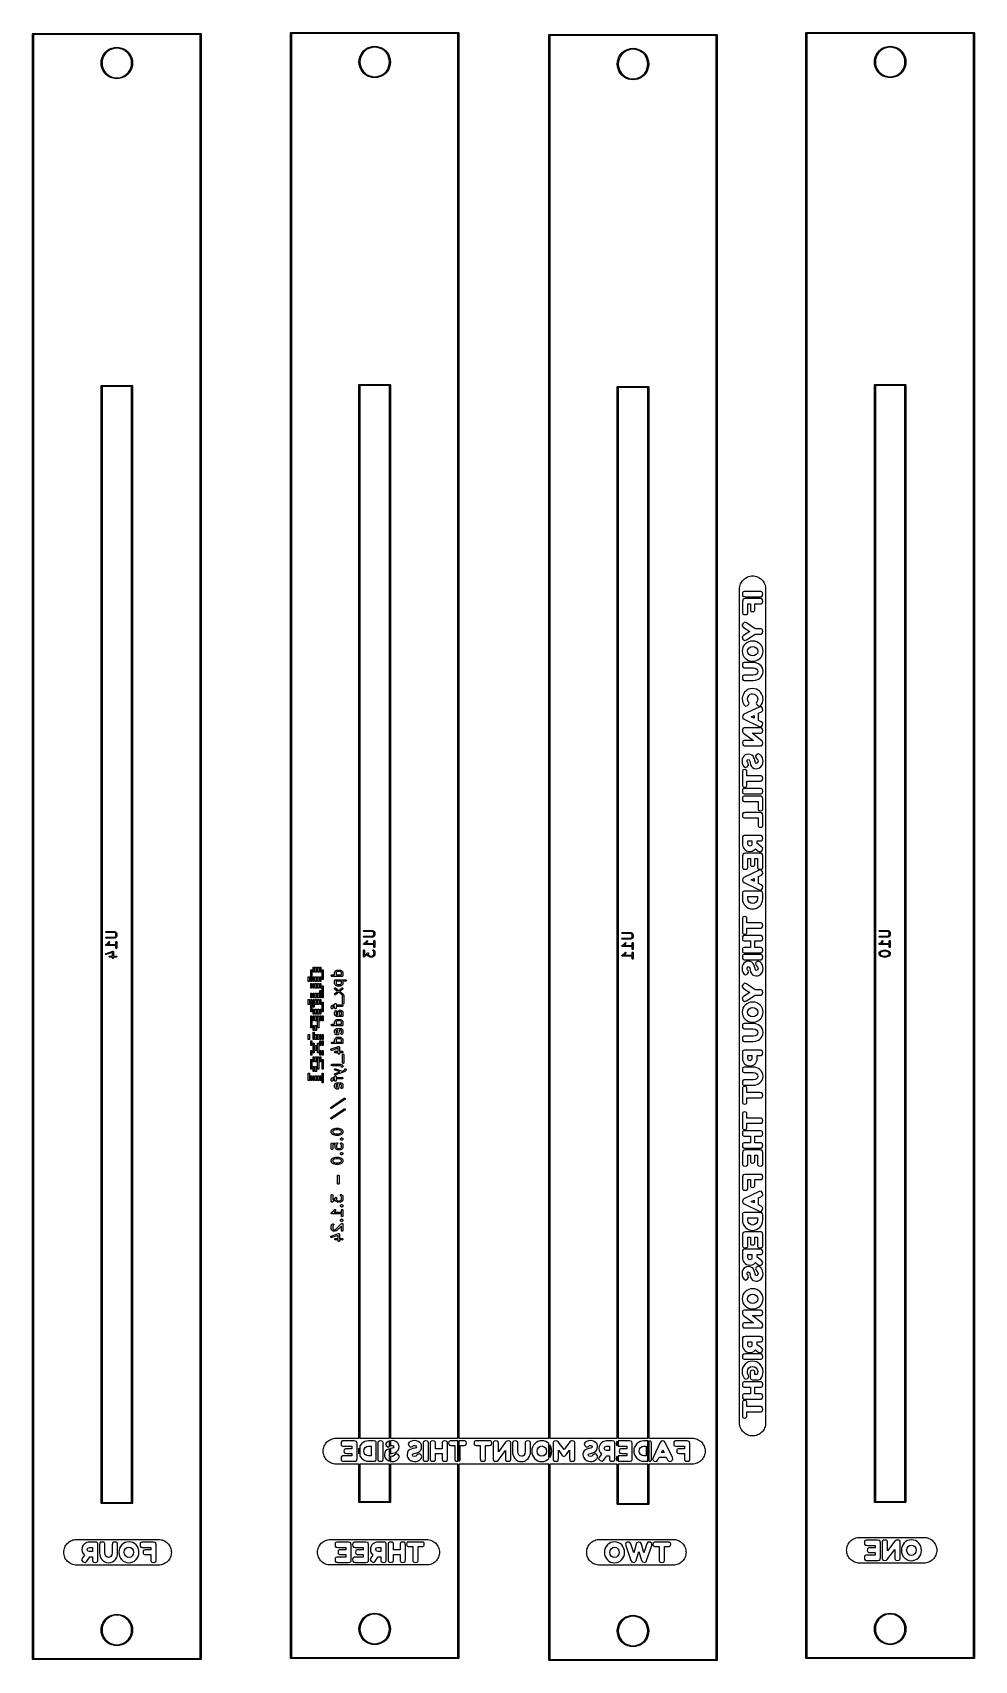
# Model space of a CAD drawing. Extents: x 282 to 374, y -243 to -83.
import ezdxf

# ---------------------------------------------------------------- set-up
doc = ezdxf.new("R2010")
doc.units = 0
doc.layers.add('BLACK', color=7, linetype='CONTINUOUS')

msp = doc.modelspace()

# ---------------------------------------------------------------- linework, layer by layer
at = {"layer": 'BLACK', "linetype": 'CONTINUOUS'}
for p, q in [((281.535, -82.66), (281.538806, -82.640866)), ((281.535, -242.66), (281.535, -82.66)), ((281.538806, -82.640866), (281.565866, -82.613806)), ((281.565866, -82.613806), (281.585, -82.61)), ((281.585, -82.61), (298.085, -82.61)), ((281.635, -82.71), (281.635, -242.61)), ((298.035, -82.71), (281.635, -82.71)), ((298.035, -242.61), (298.035, -82.71)), ((298.085, -82.61), (298.104134, -82.613806)), ((298.104134, -82.613806), (298.131194, -82.640866)), ((298.131194, -82.640866), (298.135, -82.66)), ((298.135, -82.66), (298.135, -242.66)), ((306.935, -82.56), (306.938806, -82.540866)), ((306.935, -242.56), (306.935, -82.56)), ((306.938806, -82.540866), (306.965866, -82.513806)), ((306.965866, -82.513806), (306.985, -82.51)), ((306.985, -82.51), (323.485, -82.51)), ((307.035, -82.61), (307.035, -242.51)), ((323.435, -82.61), (307.035, -82.61)), ((323.435, -220.921421), (323.435, -82.61)), ((323.485, -82.51), (323.504134, -82.513806)), ((323.504134, -82.513806), (323.531194, -82.540866)), ((323.531194, -82.540866), (323.535, -82.56)), ((323.535, -82.56), (323.535, -220.921421)), ((332.38, -82.76), (332.383806, -82.740866)), ((332.38, -220.921421), (332.38, -82.76)), ((332.383806, -82.740866), (332.410866, -82.713806)), ((332.410866, -82.713806), (332.43, -82.71)), ((332.43, -82.71), (348.93, -82.71)), ((332.48, -82.81), (332.48, -220.921421)), ((348.88, -82.81), (332.48, -82.81)), ((348.88, -242.71), (348.88, -82.81)), ((348.93, -82.71), (348.949134, -82.713806)), ((348.949134, -82.713806), (348.976194, -82.740866)), ((348.976194, -82.740866), (348.98, -82.76)), ((348.98, -82.76), (348.98, -242.76)), ((357.71, -82.56), (357.713806, -82.540866)), ((357.71, -242.56), (357.71, -82.56)), ((357.713806, -82.540866), (357.740866, -82.513806)), ((357.740866, -82.513806), (357.76, -82.51)), ((357.76, -82.51), (374.26, -82.51)), ((357.81, -82.61), (357.81, -242.51)), ((374.21, -82.61), (357.81, -82.61)), ((374.21, -242.51), (374.21, -82.61)), ((374.26, -82.51), (374.279134, -82.513806)), ((374.279134, -82.513806), (374.306194, -82.540866)), ((374.306194, -82.540866), (374.31, -82.56)), ((374.31, -82.56), (374.31, -242.56)), ((288.360862, -85.031024), (288.45394, -84.806315)), ((288.45394, -84.806315), (288.581024, -84.598933)), ((288.555393, -84.817511), (288.458865, -85.037572)), ((288.686825, -84.61634), (288.555393, -84.817511)), ((288.581024, -84.598933), (288.738984, -84.413984)), ((288.849576, -84.439545), (288.686825, -84.61634)), ((288.738984, -84.413984), (288.923933, -84.256024)), ((289.039207, -84.291949), (288.849576, -84.439545)), ((288.923933, -84.256024), (289.131315, -84.12894)), ((289.250546, -84.177578), (289.039207, -84.291949)), ((289.131315, -84.12894), (289.356024, -84.035862)), ((289.477826, -84.099553), (289.250546, -84.177578)), ((289.356024, -84.035862), (289.592527, -83.979083)), ((289.71485, -84.06), (289.477826, -84.099553)), ((289.592527, -83.979083), (289.835, -83.96)), ((289.95515, -84.06), (289.71485, -84.06)), ((289.835, -83.96), (290.077473, -83.979083)), ((290.192174, -84.099553), (289.95515, -84.06)), ((290.077473, -83.979083), (290.313976, -84.035862)), ((290.419454, -84.177578), (290.192174, -84.099553)), ((290.313976, -84.035862), (290.538685, -84.12894)), ((290.630793, -84.291949), (290.419454, -84.177578)), ((290.538685, -84.12894), (290.746067, -84.256024)), ((290.820424, -84.439545), (290.630793, -84.291949)), ((290.746067, -84.256024), (290.931016, -84.413984)), ((290.983175, -84.61634), (290.820424, -84.439545)), ((290.931016, -84.413984), (291.088976, -84.598933)), ((291.114607, -84.817511), (290.983175, -84.61634)), ((291.088976, -84.598933), (291.21606, -84.806315)), ((291.211135, -85.037572), (291.114607, -84.817511)), ((291.21606, -84.806315), (291.309138, -85.031024)), ((313.704083, -85.167527), (313.760862, -84.931024)), ((313.760862, -84.931024), (313.85394, -84.706315)), ((313.858865, -84.937572), (313.799875, -85.17052)), ((313.85394, -84.706315), (313.981024, -84.498933)), ((313.955393, -84.717511), (313.858865, -84.937572)), ((314.086825, -84.51634), (313.955393, -84.717511)), ((313.981024, -84.498933), (314.138984, -84.313984)), ((314.249576, -84.339545), (314.086825, -84.51634)), ((314.138984, -84.313984), (314.323933, -84.156024)), ((314.439207, -84.191949), (314.249576, -84.339545)), ((314.323933, -84.156024), (314.531315, -84.02894)), ((314.650546, -84.077578), (314.439207, -84.191949)), ((314.531315, -84.02894), (314.756024, -83.935862)), ((314.877826, -83.999553), (314.650546, -84.077578)), ((314.756024, -83.935862), (314.992527, -83.879083)), ((315.11485, -83.96), (314.877826, -83.999553)), ((314.992527, -83.879083), (315.235, -83.86)), ((315.35515, -83.96), (315.11485, -83.96)), ((315.235, -83.86), (315.477473, -83.879083)), ((315.592174, -83.999553), (315.35515, -83.96)), ((315.477473, -83.879083), (315.713976, -83.935862)), ((315.819454, -84.077578), (315.592174, -83.999553)), ((315.713976, -83.935862), (315.938685, -84.02894)), ((316.030793, -84.191949), (315.819454, -84.077578)), ((315.938685, -84.02894), (316.146067, -84.156024)), ((316.220424, -84.339545), (316.030793, -84.191949)), ((316.146067, -84.156024), (316.331016, -84.313984)), ((316.383175, -84.51634), (316.220424, -84.339545)), ((316.331016, -84.313984), (316.488976, -84.498933)), ((316.514607, -84.717511), (316.383175, -84.51634)), ((316.488976, -84.498933), (316.61606, -84.706315)), ((316.611135, -84.937572), (316.514607, -84.717511)), ((316.670125, -85.17052), (316.611135, -84.937572)), ((316.61606, -84.706315), (316.709138, -84.931024)), ((316.709138, -84.931024), (316.765917, -85.167527)), ((339.205862, -85.131024), (339.29894, -84.906315)), ((339.29894, -84.906315), (339.426024, -84.698933)), ((339.400393, -84.917511), (339.303865, -85.137572)), ((339.531825, -84.71634), (339.400393, -84.917511)), ((339.426024, -84.698933), (339.583984, -84.513984)), ((339.694576, -84.539545), (339.531825, -84.71634)), ((339.583984, -84.513984), (339.768933, -84.356024)), ((339.884207, -84.391949), (339.694576, -84.539545)), ((339.768933, -84.356024), (339.976315, -84.22894)), ((340.095546, -84.277578), (339.884207, -84.391949)), ((339.976315, -84.22894), (340.201024, -84.135862)), ((340.322826, -84.199553), (340.095546, -84.277578)), ((340.201024, -84.135862), (340.437527, -84.079083)), ((340.55985, -84.16), (340.322826, -84.199553)), ((340.437527, -84.079083), (340.68, -84.06)), ((340.80015, -84.16), (340.55985, -84.16)), ((340.68, -84.06), (340.922473, -84.079083)), ((341.037174, -84.199553), (340.80015, -84.16)), ((340.922473, -84.079083), (341.158976, -84.135862)), ((341.264454, -84.277578), (341.037174, -84.199553)), ((341.158976, -84.135862), (341.383685, -84.22894)), ((341.475793, -84.391949), (341.264454, -84.277578)), ((341.383685, -84.22894), (341.591067, -84.356024)), ((341.665424, -84.539545), (341.475793, -84.391949)), ((341.591067, -84.356024), (341.776016, -84.513984)), ((341.828175, -84.71634), (341.665424, -84.539545)), ((341.776016, -84.513984), (341.933976, -84.698933)), ((341.959607, -84.917511), (341.828175, -84.71634)), ((341.933976, -84.698933), (342.06106, -84.906315)), ((342.056135, -85.137572), (341.959607, -84.917511)), ((342.06106, -84.906315), (342.154138, -85.131024)), ((364.479083, -85.167527), (364.535862, -84.931024)), ((364.535862, -84.931024), (364.62894, -84.706315)), ((364.633865, -84.937572), (364.574875, -85.17052)), ((364.62894, -84.706315), (364.756024, -84.498933)), ((364.730393, -84.717511), (364.633865, -84.937572)), ((364.861825, -84.51634), (364.730393, -84.717511)), ((364.756024, -84.498933), (364.913984, -84.313984)), ((365.024576, -84.339545), (364.861825, -84.51634)), ((364.913984, -84.313984), (365.098933, -84.156024)), ((365.214207, -84.191949), (365.024576, -84.339545)), ((365.098933, -84.156024), (365.306315, -84.02894)), ((365.425546, -84.077578), (365.214207, -84.191949)), ((365.306315, -84.02894), (365.531024, -83.935862)), ((365.652826, -83.999553), (365.425546, -84.077578)), ((365.531024, -83.935862), (365.767527, -83.879083)), ((365.88985, -83.96), (365.652826, -83.999553)), ((365.767527, -83.879083), (366.01, -83.86)), ((366.13015, -83.96), (365.88985, -83.96)), ((366.01, -83.86), (366.252473, -83.879083)), ((366.367174, -83.999553), (366.13015, -83.96)), ((366.252473, -83.879083), (366.488976, -83.935862)), ((366.594454, -84.077578), (366.367174, -83.999553)), ((366.488976, -83.935862), (366.713685, -84.02894)), ((366.805793, -84.191949), (366.594454, -84.077578)), ((366.713685, -84.02894), (366.921067, -84.156024)), ((366.995424, -84.339545), (366.805793, -84.191949)), ((366.921067, -84.156024), (367.106016, -84.313984)), ((367.158175, -84.51634), (366.995424, -84.339545)), ((367.106016, -84.313984), (367.263976, -84.498933)), ((367.289607, -84.717511), (367.158175, -84.51634)), ((367.263976, -84.498933), (367.39106, -84.706315)), ((367.386135, -84.937572), (367.289607, -84.717511)), ((367.445125, -85.17052), (367.386135, -84.937572)), ((367.39106, -84.706315), (367.484138, -84.931024)), ((367.484138, -84.931024), (367.540917, -85.167527)), ((288.285, -85.51), (288.304083, -85.267527)), ((288.304083, -85.752473), (288.285, -85.51)), ((288.304083, -85.267527), (288.360862, -85.031024)), ((288.360862, -85.988976), (288.304083, -85.752473)), ((288.45394, -86.213685), (288.360862, -85.988976)), ((288.399875, -85.27052), (288.380031, -85.51)), ((288.380031, -85.51), (288.399875, -85.74948)), ((288.458865, -85.037572), (288.399875, -85.27052)), ((288.399875, -85.74948), (288.458865, -85.982428)), ((288.581024, -86.421067), (288.45394, -86.213685)), ((288.458865, -85.982428), (288.555393, -86.202489)), ((288.555393, -86.202489), (288.686825, -86.40366)), ((288.738984, -86.606016), (288.581024, -86.421067)), ((288.686825, -86.40366), (288.849576, -86.580455)), ((290.820424, -86.580455), (290.983175, -86.40366)), ((291.088976, -86.421067), (290.931016, -86.606016)), ((290.983175, -86.40366), (291.114607, -86.202489)), ((291.21606, -86.213685), (291.088976, -86.421067)), ((291.114607, -86.202489), (291.211135, -85.982428)), ((291.270125, -85.27052), (291.211135, -85.037572)), ((291.211135, -85.982428), (291.270125, -85.74948)), ((291.309138, -85.988976), (291.21606, -86.213685)), ((291.289969, -85.51), (291.270125, -85.27052)), ((291.270125, -85.74948), (291.289969, -85.51)), ((291.309138, -85.031024), (291.365917, -85.267527)), ((291.365917, -85.752473), (291.309138, -85.988976)), ((291.365917, -85.267527), (291.385, -85.51)), ((291.385, -85.51), (291.365917, -85.752473)), ((313.685, -85.41), (313.704083, -85.167527)), ((313.704083, -85.652473), (313.685, -85.41)), ((313.760862, -85.888976), (313.704083, -85.652473)), ((313.85394, -86.113685), (313.760862, -85.888976)), ((313.799875, -85.17052), (313.780031, -85.41)), ((313.780031, -85.41), (313.799875, -85.64948)), ((313.799875, -85.64948), (313.858865, -85.882428)), ((313.981024, -86.321067), (313.85394, -86.113685)), ((313.858865, -85.882428), (313.955393, -86.102489)), ((313.955393, -86.102489), (314.086825, -86.30366)), ((314.138984, -86.506016), (313.981024, -86.321067)), ((314.086825, -86.30366), (314.249576, -86.480455)), ((314.323933, -86.663976), (314.138984, -86.506016)), ((314.249576, -86.480455), (314.439207, -86.628051)), ((316.030793, -86.628051), (316.220424, -86.480455)), ((316.331016, -86.506016), (316.146067, -86.663976)), ((316.220424, -86.480455), (316.383175, -86.30366)), ((316.488976, -86.321067), (316.331016, -86.506016)), ((316.383175, -86.30366), (316.514607, -86.102489)), ((316.61606, -86.113685), (316.488976, -86.321067)), ((316.514607, -86.102489), (316.611135, -85.882428)), ((316.611135, -85.882428), (316.670125, -85.64948)), ((316.709138, -85.888976), (316.61606, -86.113685)), ((316.689969, -85.41), (316.670125, -85.17052)), ((316.670125, -85.64948), (316.689969, -85.41)), ((316.765917, -85.652473), (316.709138, -85.888976)), ((316.765917, -85.167527), (316.785, -85.41)), ((316.785, -85.41), (316.765917, -85.652473)), ((339.13, -85.61), (339.149083, -85.367527)), ((339.149083, -85.852473), (339.13, -85.61)), ((339.149083, -85.367527), (339.205862, -85.131024)), ((339.205862, -86.088976), (339.149083, -85.852473)), ((339.29894, -86.313685), (339.205862, -86.088976)), ((339.244875, -85.37052), (339.225031, -85.61)), ((339.225031, -85.61), (339.244875, -85.84948)), ((339.303865, -85.137572), (339.244875, -85.37052)), ((339.244875, -85.84948), (339.303865, -86.082428)), ((339.426024, -86.521067), (339.29894, -86.313685)), ((339.303865, -86.082428), (339.400393, -86.302489)), ((339.400393, -86.302489), (339.531825, -86.50366)), ((339.583984, -86.706016), (339.426024, -86.521067)), ((339.531825, -86.50366), (339.694576, -86.680455)), ((341.665424, -86.680455), (341.828175, -86.50366)), ((341.933976, -86.521067), (341.776016, -86.706016)), ((341.828175, -86.50366), (341.959607, -86.302489)), ((342.06106, -86.313685), (341.933976, -86.521067)), ((341.959607, -86.302489), (342.056135, -86.082428)), ((342.115125, -85.37052), (342.056135, -85.137572)), ((342.056135, -86.082428), (342.115125, -85.84948)), ((342.154138, -86.088976), (342.06106, -86.313685)), ((342.134969, -85.61), (342.115125, -85.37052)), ((342.115125, -85.84948), (342.134969, -85.61)), ((342.154138, -85.131024), (342.210917, -85.367527)), ((342.210917, -85.852473), (342.154138, -86.088976)), ((342.210917, -85.367527), (342.23, -85.61)), ((342.23, -85.61), (342.210917, -85.852473)), ((364.46, -85.41), (364.479083, -85.167527)), ((364.479083, -85.652473), (364.46, -85.41)), ((364.535862, -85.888976), (364.479083, -85.652473)), ((364.62894, -86.113685), (364.535862, -85.888976)), ((364.574875, -85.17052), (364.555031, -85.41)), ((364.555031, -85.41), (364.574875, -85.64948)), ((364.574875, -85.64948), (364.633865, -85.882428)), ((364.756024, -86.321067), (364.62894, -86.113685)), ((364.633865, -85.882428), (364.730393, -86.102489)), ((364.730393, -86.102489), (364.861825, -86.30366)), ((364.913984, -86.506016), (364.756024, -86.321067)), ((364.861825, -86.30366), (365.024576, -86.480455)), ((365.098933, -86.663976), (364.913984, -86.506016)), ((365.024576, -86.480455), (365.214207, -86.628051)), ((366.805793, -86.628051), (366.995424, -86.480455)), ((367.106016, -86.506016), (366.921067, -86.663976)), ((366.995424, -86.480455), (367.158175, -86.30366)), ((367.263976, -86.321067), (367.106016, -86.506016)), ((367.158175, -86.30366), (367.289607, -86.102489)), ((367.39106, -86.113685), (367.263976, -86.321067)), ((367.289607, -86.102489), (367.386135, -85.882428)), ((367.386135, -85.882428), (367.445125, -85.64948)), ((367.484138, -85.888976), (367.39106, -86.113685)), ((367.464969, -85.41), (367.445125, -85.17052)), ((367.445125, -85.64948), (367.464969, -85.41)), ((367.540917, -85.652473), (367.484138, -85.888976)), ((367.540917, -85.167527), (367.56, -85.41)), ((367.56, -85.41), (367.540917, -85.652473)), ((288.923933, -86.763976), (288.738984, -86.606016)), ((288.849576, -86.580455), (289.039207, -86.728051)), ((289.131315, -86.89106), (288.923933, -86.763976)), ((289.039207, -86.728051), (289.250546, -86.842422)), ((289.356024, -86.984138), (289.131315, -86.89106)), ((289.250546, -86.842422), (289.477826, -86.920447)), ((289.592527, -87.040917), (289.356024, -86.984138)), ((289.477826, -86.920447), (289.71485, -86.96)), ((289.835, -87.06), (289.592527, -87.040917)), ((289.71485, -86.96), (289.95515, -86.96)), ((290.077473, -87.040917), (289.835, -87.06)), ((289.95515, -86.96), (290.192174, -86.920447)), ((290.313976, -86.984138), (290.077473, -87.040917)), ((290.192174, -86.920447), (290.419454, -86.842422)), ((290.538685, -86.89106), (290.313976, -86.984138)), ((290.419454, -86.842422), (290.630793, -86.728051)), ((290.746067, -86.763976), (290.538685, -86.89106)), ((290.630793, -86.728051), (290.820424, -86.580455)), ((290.931016, -86.606016), (290.746067, -86.763976)), ((314.531315, -86.79106), (314.323933, -86.663976)), ((314.439207, -86.628051), (314.650546, -86.742422)), ((314.756024, -86.884138), (314.531315, -86.79106)), ((314.650546, -86.742422), (314.877826, -86.820447)), ((314.992527, -86.940917), (314.756024, -86.884138)), ((314.877826, -86.820447), (315.11485, -86.86)), ((315.235, -86.96), (314.992527, -86.940917)), ((315.11485, -86.86), (315.35515, -86.86)), ((315.477473, -86.940917), (315.235, -86.96)), ((315.35515, -86.86), (315.592174, -86.820447)), ((315.713976, -86.884138), (315.477473, -86.940917)), ((315.592174, -86.820447), (315.819454, -86.742422)), ((315.938685, -86.79106), (315.713976, -86.884138)), ((315.819454, -86.742422), (316.030793, -86.628051)), ((316.146067, -86.663976), (315.938685, -86.79106)), ((339.768933, -86.863976), (339.583984, -86.706016)), ((339.694576, -86.680455), (339.884207, -86.828051)), ((339.976315, -86.99106), (339.768933, -86.863976)), ((339.884207, -86.828051), (340.095546, -86.942422)), ((340.201024, -87.084138), (339.976315, -86.99106)), ((340.095546, -86.942422), (340.322826, -87.020447)), ((340.437527, -87.140917), (340.201024, -87.084138)), ((340.322826, -87.020447), (340.55985, -87.06)), ((340.68, -87.16), (340.437527, -87.140917)), ((340.55985, -87.06), (340.80015, -87.06)), ((340.922473, -87.140917), (340.68, -87.16)), ((340.80015, -87.06), (341.037174, -87.020447)), ((341.158976, -87.084138), (340.922473, -87.140917)), ((341.037174, -87.020447), (341.264454, -86.942422)), ((341.383685, -86.99106), (341.158976, -87.084138)), ((341.264454, -86.942422), (341.475793, -86.828051)), ((341.591067, -86.863976), (341.383685, -86.99106)), ((341.475793, -86.828051), (341.665424, -86.680455)), ((341.776016, -86.706016), (341.591067, -86.863976)), ((365.306315, -86.79106), (365.098933, -86.663976)), ((365.214207, -86.628051), (365.425546, -86.742422)), ((365.531024, -86.884138), (365.306315, -86.79106)), ((365.425546, -86.742422), (365.652826, -86.820447)), ((365.767527, -86.940917), (365.531024, -86.884138)), ((365.652826, -86.820447), (365.88985, -86.86)), ((366.01, -86.96), (365.767527, -86.940917)), ((365.88985, -86.86), (366.13015, -86.86)), ((366.252473, -86.940917), (366.01, -86.96)), ((366.13015, -86.86), (366.367174, -86.820447)), ((366.488976, -86.884138), (366.252473, -86.940917)), ((366.367174, -86.820447), (366.594454, -86.742422)), ((366.713685, -86.79106), (366.488976, -86.884138)), ((366.594454, -86.742422), (366.805793, -86.628051)), ((366.921067, -86.663976), (366.713685, -86.79106)), ((288.285, -117.31), (288.288806, -117.290866)), ((288.285, -227.31), (288.285, -117.31)), ((288.288806, -117.290866), (288.315866, -117.263806)), ((288.315866, -117.263806), (288.335, -117.26)), ((288.335, -117.26), (291.335, -117.26)), ((288.385, -117.36), (288.385, -227.26)), ((291.285, -117.36), (288.385, -117.36)), ((291.285, -227.26), (291.285, -117.36)), ((291.335, -117.26), (291.354134, -117.263806)), ((291.354134, -117.263806), (291.381194, -117.290866)), ((291.381194, -117.290866), (291.385, -117.31)), ((291.385, -117.31), (291.385, -227.31)), ((313.685, -117.21), (313.688806, -117.190866)), ((313.685, -220.921421), (313.685, -117.21)), ((313.688806, -117.190866), (313.715866, -117.163806)), ((313.715866, -117.163806), (313.735, -117.16)), ((313.735, -117.16), (316.735, -117.16)), ((313.785, -117.26), (313.785, -220.921421)), ((316.685, -117.26), (313.785, -117.26)), ((316.685, -220.921421), (316.685, -117.26)), ((316.735, -117.16), (316.754134, -117.163806)), ((316.754134, -117.163806), (316.781194, -117.190866)), ((316.781194, -117.190866), (316.785, -117.21)), ((316.785, -117.21), (316.785, -220.921421)), ((339.13, -117.41), (339.133806, -117.390866)), ((339.13, -220.921421), (339.13, -117.41)), ((339.133806, -117.390866), (339.160866, -117.363806)), ((339.160866, -117.363806), (339.18, -117.36)), ((339.18, -117.36), (342.18, -117.36)), ((339.23, -117.46), (339.23, -220.921421)), ((342.13, -117.46), (339.23, -117.46)), ((342.13, -220.921421), (342.13, -117.46)), ((342.18, -117.36), (342.199134, -117.363806)), ((342.199134, -117.363806), (342.226194, -117.390866)), ((342.226194, -117.390866), (342.23, -117.41)), ((342.23, -117.41), (342.23, -220.921421)), ((364.46, -117.21), (364.463806, -117.190866)), ((364.46, -227.21), (364.46, -117.21)), ((364.463806, -117.190866), (364.490866, -117.163806)), ((364.490866, -117.163806), (364.51, -117.16)), ((364.51, -117.16), (367.51, -117.16)), ((364.56, -117.26), (364.56, -227.16)), ((367.46, -117.26), (364.56, -117.26)), ((367.46, -227.16), (367.46, -117.26)), ((367.51, -117.16), (367.529134, -117.163806)), ((367.529134, -117.163806), (367.556194, -117.190866)), ((367.556194, -117.190866), (367.56, -117.21)), ((367.56, -117.21), (367.56, -227.21)), ((351.645302, -136.307203), (351.746528, -136.232129)), ((351.746528, -136.232129), (351.854625, -136.167338)), ((351.854625, -136.167338), (351.968552, -136.113454)), ((351.968552, -136.113454), (352.087212, -136.070997)), ((352.087212, -136.070997), (352.209462, -136.040375)), ((352.209462, -136.040375), (352.334125, -136.021883)), ((352.334125, -136.021883), (352.46, -136.015699)), ((352.46, -136.015699), (352.585875, -136.021883)), ((352.585875, -136.021883), (352.710538, -136.040375)), ((352.710538, -136.040375), (352.832788, -136.070997)), ((352.832788, -136.070997), (352.951448, -136.113454)), ((352.951448, -136.113454), (353.065375, -136.167338)), ((353.065375, -136.167338), (353.173472, -136.232129)), ((353.173472, -136.232129), (353.274698, -136.307203)), ((351.175784, -137.299915), (351.181968, -137.17404)), ((351.175784, -137.538351), (351.175784, -137.299915)), ((351.175784, -218.943215), (351.175784, -137.538351)), ((351.181968, -137.17404), (351.20046, -137.049377)), ((351.20046, -137.049377), (351.231082, -136.927127)), ((351.231082, -136.927127), (351.27354, -136.808467)), ((351.27354, -136.808467), (351.327423, -136.69454)), ((351.327423, -136.69454), (351.392214, -136.586443)), ((351.392214, -136.586443), (351.467288, -136.485217)), ((351.477167, -137.649939), (351.457139, -137.801584)), ((351.457139, -137.801584), (351.477167, -137.950368)), ((351.467288, -136.485217), (351.551922, -136.391837)), ((351.542976, -137.569824), (351.477167, -137.649939)), ((351.62166, -137.542643), (351.542976, -137.569824)), ((351.551922, -136.391837), (351.645302, -136.307203)), ((351.717511, -137.538351), (351.62166, -137.542643)), ((353.196767, -137.538351), (351.717511, -137.538351)), ((353.295479, -137.542643), (353.196767, -137.538351)), ((353.274698, -136.307203), (353.368078, -136.391837)), ((353.374163, -137.569824), (353.295479, -137.542643)), ((353.368078, -136.391837), (353.452712, -136.485217)), ((353.439971, -137.649939), (353.374163, -137.569824)), ((353.46, -137.798723), (353.439971, -137.649939)), ((353.439971, -137.950368), (353.46, -137.798723)), ((353.452712, -136.485217), (353.527786, -136.586443)), ((353.527786, -136.586443), (353.592577, -136.69454)), ((353.592577, -136.69454), (353.64646, -136.808467)), ((353.64646, -136.808467), (353.688918, -136.927127)), ((353.688918, -136.927127), (353.71954, -137.049377)), ((353.71954, -137.049377), (353.738032, -137.17404)), ((353.738032, -137.17404), (353.744216, -137.299915)), ((353.744216, -137.299915), (353.744216, -137.538351)), ((353.744216, -137.538351), (353.744216, -137.798723)), ((353.744216, -137.798723), (353.744216, -138.511169)), ((351.512933, -138.309452), (351.457139, -138.519753)), ((351.457139, -138.519753), (351.457139, -139.566963)), ((351.477167, -137.950368), (351.542976, -138.030482)), ((351.717511, -138.250797), (351.512933, -138.309452)), ((351.542976, -138.030482), (351.62166, -138.057664)), ((351.62166, -138.057664), (351.720372, -138.061956)), ((353.196767, -138.250797), (351.717511, -138.250797)), ((351.720372, -138.061956), (353.199628, -138.061956)), ((351.980744, -139.561241), (351.980744, -138.774402)), ((351.980744, -138.774402), (352.235393, -138.774402)), ((352.235393, -138.774402), (352.235393, -139.300869)), ((352.235393, -139.300869), (352.239685, -139.393859)), ((352.239685, -139.393859), (352.264006, -139.462528)), ((352.654564, -139.461098), (352.677454, -139.390997)), ((352.677454, -139.390997), (352.681745, -139.298007)), ((352.681745, -139.298007), (352.681745, -138.774402)), ((352.681745, -138.774402), (353.199628, -138.774402)), ((353.295479, -138.255089), (353.196767, -138.250797)), ((353.199628, -138.061956), (353.29834, -138.057664)), ((353.199628, -138.774402), (353.29834, -138.77011)), ((353.374163, -138.282271), (353.295479, -138.255089)), ((353.29834, -138.057664), (353.375594, -138.030482)), ((353.29834, -138.77011), (353.375594, -138.742929)), ((353.439971, -138.362385), (353.374163, -138.282271)), ((353.375594, -138.030482), (353.439971, -137.950368)), ((353.375594, -138.742929), (353.439971, -138.662814)), ((353.46, -138.511169), (353.439971, -138.362385)), ((353.439971, -138.662814), (353.46, -138.511169)), ((353.744216, -138.511169), (353.744216, -141.481126)), ((351.439971, -140.845933), (351.431388, -140.937492)), ((351.431388, -140.937492), (351.571588, -141.091999)), ((351.500057, -140.725761), (351.439971, -140.845933)), ((351.457139, -139.566963), (351.461431, -139.662814)), ((351.461431, -139.662814), (351.488612, -139.740067)), ((351.488612, -139.740067), (351.568727, -139.804445)), ((351.660286, -140.585561), (351.500057, -140.725761)), ((351.568727, -139.804445), (351.720372, -139.824474)), ((351.851989, -140.648508), (351.660286, -140.585561)), ((351.720372, -139.824474), (351.870587, -139.804445)), ((352.704635, -141.217893), (351.851989, -140.648508)), ((351.870587, -139.804445), (351.94927, -139.738637)), ((351.94927, -139.738637), (351.976452, -139.659953)), ((351.976452, -139.659953), (351.980744, -139.561241)), ((352.264006, -139.462528), (352.332675, -139.516892)), ((352.332675, -139.516892), (352.464292, -139.532628)), ((352.464292, -139.532628), (352.588755, -139.516892)), ((352.588755, -139.516892), (352.654564, -139.461098)), ((351.571588, -141.870253), (351.431388, -142.029052)), ((351.431388, -142.029052), (351.500057, -142.239352)), ((351.500057, -142.239352), (351.664578, -142.376691)), ((351.571588, -141.091999), (352.183891, -141.472542)), ((352.183891, -141.472542), (351.571588, -141.870253)), ((351.664578, -142.376691), (351.851989, -142.313744)), ((351.897411, -142.59486), (351.737539, -142.720039)), ((351.851989, -142.313744), (352.704635, -141.744359)), ((352.073734, -142.505447), (351.897411, -142.59486)), ((352.266509, -142.451799), (352.073734, -142.505447)), ((352.475737, -142.433916), (352.266509, -142.451799)), ((352.678348, -142.452335), (352.475737, -142.433916)), ((352.865579, -142.507593), (352.678348, -142.452335)), ((353.199628, -141.217893), (352.704635, -141.217893)), ((352.704635, -141.744359), (353.205351, -141.744359)), ((353.037432, -142.599688), (352.865579, -142.507593)), ((353.193906, -142.728623), (353.037432, -142.599688)), ((353.299771, -141.222185), (353.199628, -141.217893)), ((353.205351, -141.744359), (353.304063, -141.740067)), ((353.379886, -141.249366), (353.299771, -141.222185)), ((353.304063, -141.740067), (353.381316, -141.712886)), ((353.445694, -141.329481), (353.379886, -141.249366)), ((353.381316, -141.712886), (353.445694, -141.632771)), ((353.465722, -141.481126), (353.445694, -141.329481)), ((353.445694, -141.632771), (353.465722, -141.481126)), ((353.744216, -141.481126), (353.744216, -143.438208)), ((351.453205, -143.218429), (351.434249, -143.415318)), ((351.434249, -143.415318), (351.452936, -143.616319)), ((351.452936, -143.616319), (351.508999, -143.801584)), ((351.510072, -143.03692), (351.453205, -143.218429)), ((351.508999, -143.801584), (351.602436, -143.971112)), ((351.60485, -142.87079), (351.510072, -143.03692)), ((351.602436, -143.971112), (351.733247, -144.124903)), ((351.737539, -142.720039), (351.60485, -142.87079)), ((351.733247, -144.124903), (351.891062, -144.252585)), ((351.891062, -144.252585), (352.065508, -144.343787)), ((351.957854, -143.426763), (351.994692, -143.246505)), ((351.994692, -143.604874), (351.957854, -143.426763)), ((351.994692, -143.246505), (352.105207, -143.09486)), ((352.105207, -143.755804), (351.994692, -143.604874)), ((352.105207, -143.09486), (352.268655, -142.991856)), ((352.268655, -143.858809), (352.105207, -143.755804)), ((352.268655, -142.991856), (352.464292, -142.957521)), ((352.464292, -143.893143), (352.268655, -143.858809)), ((352.464292, -142.957521), (352.655994, -142.992213)), ((352.661359, -143.859166), (352.464292, -143.893143)), ((352.655994, -142.992213), (352.819084, -143.096291)), ((352.823376, -143.757235), (352.661359, -143.859166)), ((352.819084, -143.096291), (352.930672, -143.247578)), ((352.931745, -143.605947), (352.823376, -143.757235)), ((352.857353, -144.34486), (353.031084, -144.255)), ((352.930672, -143.247578), (352.967868, -143.423902)), ((352.967868, -143.423902), (352.931745, -143.605947)), ((353.031084, -144.255), (353.189614, -144.129195)), ((353.189614, -144.129195), (353.321677, -143.978175)), ((353.324092, -142.883487), (353.193906, -142.728623)), ((353.321677, -143.978175), (353.416009, -143.812671)), ((353.417082, -143.053372), (353.324092, -142.883487)), ((353.416009, -143.812671), (353.472607, -143.632682)), ((353.472876, -143.238279), (353.417082, -143.053372)), ((353.472607, -143.632682), (353.491474, -143.438208)), ((353.491474, -143.438208), (353.472876, -143.238279)), ((353.744216, -143.438208), (353.744216, -145.418179)), ((351.474306, -144.648508), (351.454278, -144.800153)), ((351.454278, -144.800153), (351.474306, -144.950368)), ((351.540114, -144.568394), (351.474306, -144.648508)), ((351.474306, -144.950368), (351.538684, -145.029052)), ((351.535823, -145.818751), (351.474306, -145.898866)), ((351.610215, -145.790139), (351.535823, -145.818751)), ((351.538684, -145.029052), (351.618798, -145.057664)), ((351.618798, -144.541212), (351.540114, -144.568394)), ((351.703205, -145.784417), (351.610215, -145.790139)), ((351.717511, -144.53692), (351.618798, -144.541212)), ((351.618798, -145.057664), (351.720372, -145.063386)), ((352.515794, -145.784417), (351.703205, -145.784417)), ((352.518655, -144.53692), (351.717511, -144.53692)), ((351.720372, -145.063386), (352.518655, -145.063386)), ((352.065508, -144.343787), (352.256584, -144.398508)), ((352.256584, -144.398508), (352.464292, -144.416748)), ((352.464292, -144.416748), (352.668423, -144.398776)), ((352.698913, -145.760096), (352.515794, -145.784417)), ((352.69176, -144.551226), (352.518655, -144.53692)), ((352.518655, -145.063386), (352.720372, -145.091999)), ((352.668423, -144.398776), (352.857353, -144.34486)), ((352.862003, -144.594145), (352.69176, -144.551226)), ((352.841974, -145.687135), (352.698913, -145.760096)), ((352.720372, -145.091999), (352.889185, -145.206448)), ((352.934249, -145.573401), (352.841974, -145.687135)), ((353.024378, -144.663887), (352.862003, -144.594145)), ((352.889185, -145.206448), (352.946052, -145.304445)), ((352.965007, -145.426763), (352.934249, -145.573401)), ((352.946052, -145.304445), (352.965007, -145.426763)), ((353.173877, -144.758665), (353.024378, -144.663887)), ((353.30299, -144.882056), (353.173877, -144.758665)), ((353.404206, -145.037635), (353.30299, -144.882056)), ((353.305851, -145.957163), (353.405637, -145.800153)), ((353.469657, -145.218608), (353.404206, -145.037635)), ((353.405637, -145.800153), (353.470014, -145.618108)), ((353.491474, -145.418179), (353.469657, -145.218608)), ((353.470014, -145.618108), (353.491474, -145.418179)), ((353.744216, -145.418179), (353.744216, -148.136348)), ((351.474306, -145.898866), (351.454278, -146.04765)), ((351.454278, -146.04765), (351.474306, -146.196434)), ((351.474306, -146.196434), (351.541545, -146.276548)), ((351.541545, -146.276548), (351.62166, -146.30373)), ((351.671731, -147.474331), (351.584464, -147.608451)), ((351.62166, -146.30373), (351.720372, -146.308022)), ((351.776166, -147.355232), (351.671731, -147.474331)), ((351.720372, -146.308022), (352.524378, -146.308022)), ((351.904564, -147.253658), (351.776166, -147.355232)), ((352.06372, -147.172113), (351.904564, -147.253658)), ((352.246838, -147.118465), (352.06372, -147.172113)), ((352.447124, -147.100582), (352.246838, -147.118465)), ((352.655279, -147.118823), (352.447124, -147.100582)), ((352.524378, -146.308022), (352.697482, -146.293358)), ((352.844835, -147.173544), (352.655279, -147.118823)), ((352.697482, -146.293358), (352.867725, -146.249366)), ((353.008999, -147.256162), (352.844835, -147.173544)), ((352.867725, -146.249366), (353.029742, -146.178193)), ((353.140973, -147.358093), (353.008999, -147.256162)), ((353.029742, -146.178193), (353.178169, -146.081984)), ((353.248269, -147.477192), (353.140973, -147.358093)), ((353.178169, -146.081984), (353.305851, -145.957163)), ((351.445694, -148.01868), (351.43711, -148.144932)), ((351.43711, -148.144932), (351.454913, -148.315334)), ((351.471445, -147.88599), (351.445694, -148.01868)), ((351.454913, -148.315334), (351.508323, -148.490823)), ((351.516867, -147.748651), (351.471445, -147.88599)), ((351.508323, -148.490823), (351.597339, -148.671398)), ((351.584464, -147.608451), (351.516867, -147.748651)), ((351.597339, -148.671398), (351.651702, -148.748651)), ((353.096624, -148.926047), (351.608784, -149.644216)), ((351.651702, -148.748651), (351.711788, -148.801584)), ((351.711788, -148.801584), (351.797625, -148.828766)), ((351.797625, -148.828766), (351.957854, -148.765819)), ((351.957854, -148.765819), (352.073734, -148.658522)), ((351.963577, -148.124903), (351.992189, -147.961813)), ((351.966438, -148.193572), (351.963577, -148.124903)), ((351.976452, -148.250797), (351.966438, -148.193572)), ((351.987897, -148.296577), (351.976452, -148.250797)), ((352.002203, -148.335203), (351.987897, -148.296577)), ((351.992189, -147.961813), (352.076595, -147.800153)), ((352.01794, -148.362385), (352.002203, -148.335203)), ((352.033677, -148.386706), (352.01794, -148.362385)), ((352.046552, -148.405304), (352.033677, -148.386706)), ((352.112361, -148.55981), (352.046552, -148.405304)), ((352.073734, -148.658522), (352.112361, -148.55981)), ((352.076595, -147.800153), (352.232532, -147.672829)), ((352.232532, -147.672829), (352.339828, -147.636348)), ((352.339828, -147.636348), (352.461431, -147.624188)), ((352.461431, -147.624188), (352.617725, -147.646005)), ((352.617725, -147.646005), (352.748984, -147.711455)), ((352.748984, -147.711455), (352.849485, -147.804087)), ((352.864864, -148.41961), (352.807639, -148.562671)), ((352.807639, -148.562671), (352.848412, -148.659953)), ((352.848412, -148.659953), (352.97073, -148.762957)), ((352.849485, -147.804087), (352.913505, -147.907449)), ((352.93568, -148.275833), (352.864864, -148.41961)), ((352.913505, -147.907449), (352.959285, -148.124903)), ((352.959285, -148.124903), (352.93568, -148.275833)), ((352.97073, -148.762957), (353.136681, -148.825904)), ((353.29834, -148.888851), (353.096624, -148.926047)), ((353.136681, -148.825904), (353.241116, -148.785847)), ((353.241116, -148.785847), (353.328383, -148.668537)), ((353.338398, -147.611312), (353.248269, -147.477192)), ((353.43711, -149.04908), (353.29834, -148.888851)), ((353.328383, -148.668537), (353.417399, -148.49877)), ((353.40814, -147.750797), (353.338398, -147.611312)), ((353.454278, -147.88599), (353.40814, -147.750797)), ((353.417399, -148.49877), (353.470809, -148.321374)), ((353.478598, -149.25795), (353.43711, -149.04908)), ((353.480029, -148.015103), (353.454278, -147.88599)), ((353.470809, -148.321374), (353.488612, -148.136348)), ((353.488612, -148.136348), (353.480029, -148.015103)), ((353.744216, -148.136348), (353.744216, -150.508308)), ((351.498627, -149.744359), (351.457139, -149.88456)), ((351.457139, -149.88456), (351.495765, -150.024045)), ((351.495765, -150.024045), (351.611645, -150.122042)), ((351.608784, -149.644216), (351.498627, -149.744359)), ((351.611645, -150.122042), (353.096624, -150.840211)), ((352.32123, -149.881698), (352.59877, -149.747221)), ((352.59877, -150.016176), (352.32123, -149.881698)), ((352.59877, -149.747221), (352.59877, -150.016176)), ((353.045122, -149.532628), (353.3198, -149.401012)), ((353.045122, -150.236491), (353.045122, -149.532628)), ((353.316938, -150.368108), (353.045122, -150.236491)), ((353.481459, -150.508308), (353.316938, -150.368108)), ((353.3198, -149.401012), (353.478598, -149.25795)), ((353.439971, -150.720039), (353.481459, -150.508308)), ((353.744216, -150.508308), (353.744216, -151.237922)), ((351.478598, -151.093429), (351.46, -151.243644)), ((351.46, -151.243644), (351.477167, -151.37383)), ((351.477167, -151.37383), (351.512933, -151.446791)), ((351.540114, -151.014746), (351.478598, -151.093429)), ((351.541545, -152.247936), (351.480029, -152.32805)), ((351.512933, -151.446791), (351.571588, -151.498294)), ((351.615937, -150.986133), (351.540114, -151.014746)), ((351.617368, -152.219324), (351.541545, -152.247936)), ((351.571588, -151.498294), (352.532961, -152.213601)), ((351.711788, -150.980411), (351.615937, -150.986133)), ((351.711788, -152.213601), (351.617368, -152.219324)), ((353.196767, -150.980411), (351.711788, -150.980411)), ((352.532961, -152.213601), (351.711788, -152.213601)), ((353.382747, -152.242213), (352.404206, -151.501155)), ((352.404206, -151.501155), (353.199628, -151.501155)), ((353.096624, -150.840211), (353.299771, -150.878837)), ((353.29691, -150.986133), (353.196767, -150.980411)), ((353.199628, -151.501155), (353.29834, -151.496863)), ((353.375594, -151.013315), (353.29691, -150.986133)), ((353.29834, -151.496863), (353.375594, -151.469681)), ((353.299771, -150.878837), (353.439971, -150.720039)), ((353.439971, -151.090568), (353.375594, -151.013315)), ((353.375594, -151.469681), (353.439971, -151.389567)), ((353.444263, -152.32662), (353.382747, -152.242213)), ((353.46, -151.237922), (353.439971, -151.090568)), ((353.439971, -151.389567), (353.46, -151.237922)), ((353.744216, -151.237922), (353.744216, -154.265103)), ((351.480029, -152.32805), (351.46, -152.476834)), ((351.46, -152.476834), (351.480029, -152.625618)), ((351.480029, -152.625618), (351.545837, -152.705733)), ((351.59877, -153.755804), (351.502601, -153.894733)), ((351.545837, -152.705733), (351.624521, -152.732914)), ((351.724187, -153.649303), (351.59877, -153.755804)), ((351.624521, -152.732914), (351.723233, -152.737206)), ((351.723233, -152.737206), (353.199628, -152.737206)), ((351.869633, -153.585402), (351.724187, -153.649303)), ((352.035107, -153.564102), (351.869633, -153.585402)), ((352.221087, -153.586992), (352.035107, -153.564102)), ((352.375594, -153.655661), (352.221087, -153.586992)), ((352.498627, -153.77011), (352.375594, -153.655661)), ((352.590186, -153.930339), (352.498627, -153.77011)), ((352.807639, -153.6528), (352.741513, -153.7717)), ((352.741513, -153.7717), (352.760588, -153.895687)), ((352.990758, -153.532628), (352.807639, -153.6528)), ((353.176738, -153.604159), (352.990758, -153.532628)), ((353.196767, -153.621326), (353.176738, -153.604159)), ((353.236824, -153.6528), (353.196767, -153.621326)), ((353.199628, -152.737206), (353.29834, -152.732914)), ((353.286896, -153.702871), (353.236824, -153.6528)), ((353.34269, -153.771541), (353.286896, -153.702871)), ((353.29834, -152.732914), (353.375594, -152.705733)), ((353.397053, -153.860239), (353.34269, -153.771541)), ((353.375594, -152.705733), (353.439971, -152.625618)), ((353.444263, -153.970397), (353.397053, -153.860239)), ((353.439971, -152.625618), (353.46, -152.473973)), ((353.46, -152.473973), (353.444263, -152.32662)), ((351.444899, -154.055916), (351.425665, -154.239352)), ((351.425665, -154.239352), (351.44474, -154.455216)), ((351.44474, -154.455216), (351.501965, -154.637381)), ((351.502601, -153.894733), (351.444899, -154.055916)), ((351.458569, -155.222185), (351.454278, -155.30373)), ((351.454278, -155.30373), (351.454278, -156.611312)), ((351.481459, -155.156376), (351.458569, -155.222185)), ((351.547268, -155.100582), (351.481459, -155.156376)), ((351.501965, -154.637381), (351.597339, -154.785847)), ((351.671731, -155.083415), (351.547268, -155.100582)), ((351.597339, -154.785847), (351.744692, -154.888851)), ((351.800486, -155.100582), (351.671731, -155.083415)), ((351.744692, -154.888851), (351.920658, -154.820182)), ((351.867725, -155.154946), (351.800486, -155.100582)), ((351.890615, -155.219324), (351.867725, -155.154946)), ((351.894907, -155.300869), (351.890615, -155.219324)), ((351.894907, -155.69858), (351.894907, -155.300869)), ((351.914936, -154.236491), (351.950701, -154.130625)), ((351.92495, -154.330912), (351.914936, -154.236491)), ((351.920658, -154.820182), (352.059428, -154.651369)), ((351.946409, -154.386706), (351.92495, -154.330912)), ((351.979313, -154.426763), (351.946409, -154.386706)), ((351.950701, -154.130625), (352.037969, -154.084846)), ((352.006495, -154.459667), (351.979313, -154.426763)), ((352.059428, -154.651369), (352.006495, -154.459667)), ((352.037969, -154.084846), (352.130959, -154.134917)), ((352.130959, -154.134917), (352.18103, -154.247936)), ((352.18103, -154.247936), (352.216795, -154.422471)), ((352.216795, -154.422471), (352.261144, -154.60559)), ((352.261144, -154.60559), (352.335536, -154.767607)), ((352.335536, -154.767607), (352.444263, -154.893143)), ((352.444263, -154.893143), (352.599485, -154.973615)), ((352.62917, -154.038708), (352.590186, -153.930339)), ((352.599485, -154.973615), (352.813362, -155.000439)), ((352.666009, -154.174974), (352.62917, -154.038708)), ((352.733247, -154.399581), (352.666009, -154.174974)), ((352.821946, -154.473973), (352.733247, -154.399581)), ((352.760588, -153.895687), (352.864864, -154.02476)), ((352.813362, -155.000439), (352.949986, -154.988279)), ((352.954993, -154.422471), (352.821946, -154.473973)), ((352.864864, -154.02476), (352.969299, -154.14064)), ((352.949986, -154.988279), (353.073734, -154.951799)), ((352.996481, -154.253658), (352.954993, -154.422471)), ((352.969299, -154.14064), (352.996481, -154.253658)), ((353.073734, -154.951799), (353.266867, -154.827335)), ((353.266867, -154.827335), (353.394192, -154.651369)), ((353.394192, -154.651369), (353.467153, -154.455375)), ((353.475737, -154.104874), (353.444263, -153.970397)), ((353.467153, -154.455375), (353.488612, -154.265103)), ((353.488612, -154.265103), (353.475737, -154.104874)), ((353.744216, -154.265103), (353.744216, -155.953229)), ((351.454278, -156.611312), (351.458569, -156.692857)), ((351.477167, -157.063386), (351.457139, -157.215032)), ((351.458569, -156.692857), (351.481459, -156.757235)), ((351.542976, -156.983272), (351.477167, -157.063386)), ((351.481459, -156.757235), (351.548698, -156.811598)), ((351.62166, -156.95609), (351.542976, -156.983272)), ((351.548698, -156.811598), (351.674592, -156.828766)), ((351.717511, -156.951799), (351.62166, -156.95609)), ((351.674592, -156.828766), (351.800486, -156.811598)), ((353.196767, -156.951799), (351.717511, -156.951799)), ((351.800486, -156.811598), (351.867725, -156.755804)), ((351.867725, -156.755804), (351.890615, -156.689996)), ((351.890615, -156.689996), (351.894907, -156.608451)), ((353.202489, -155.69858), (351.894907, -155.69858)), ((351.894907, -156.608451), (351.894907, -156.213601)), ((351.894907, -156.213601), (353.205351, -156.213601)), ((353.295479, -156.95609), (353.196767, -156.951799)), ((353.29834, -155.702871), (353.202489, -155.69858)), ((353.205351, -156.213601), (353.301202, -156.209309)), ((353.374163, -156.983272), (353.295479, -156.95609)), ((353.375594, -155.728623), (353.29834, -155.702871)), ((353.301202, -156.209309), (353.377024, -156.182128)), ((353.439971, -157.063386), (353.374163, -156.983272)), ((353.439971, -155.805876), (353.375594, -155.728623)), ((353.377024, -156.182128), (353.439971, -156.102013)), ((353.46, -155.953229), (353.439971, -155.805876)), ((353.439971, -156.102013), (353.46, -155.953229)), ((353.46, -157.21217), (353.439971, -157.063386)), ((353.744216, -155.953229), (353.744216, -157.21217)), ((351.457139, -157.215032), (351.477167, -157.363816)), ((351.477167, -157.810168), (351.457139, -157.961813)), ((351.457139, -157.961813), (351.477167, -158.110597)), ((351.477167, -157.363816), (351.542976, -157.44393)), ((351.542976, -157.730053), (351.477167, -157.810168)), ((351.477167, -158.110597), (351.542976, -158.190711)), ((351.542976, -157.44393), (351.62166, -157.471112)), ((351.62166, -157.702871), (351.542976, -157.730053)), ((351.542976, -158.190711), (351.62166, -158.217893)), ((351.62166, -157.471112), (351.720372, -157.475404)), ((351.717511, -157.69858), (351.62166, -157.702871)), ((351.62166, -158.217893), (351.720372, -158.222185)), ((353.196767, -157.69858), (351.717511, -157.69858)), ((351.720372, -157.475404), (353.199628, -157.475404)), ((351.720372, -158.222185), (353.013648, -158.222185)), ((353.013648, -158.222185), (353.013648, -158.920325)), ((353.295479, -157.702871), (353.196767, -157.69858)), ((353.199628, -157.475404), (353.29834, -157.471112)), ((353.374163, -157.730053), (353.295479, -157.702871)), ((353.29834, -157.471112), (353.375594, -157.44393)), ((353.439971, -157.810168), (353.374163, -157.730053)), ((353.375594, -157.44393), (353.439971, -157.363816)), ((353.439971, -157.363816), (353.46, -157.21217)), ((353.46, -157.958952), (353.439971, -157.810168)), ((353.46, -158.917464), (353.46, -157.958952)), ((353.744216, -157.21217), (353.744216, -157.958952)), ((353.744216, -157.958952), (353.744216, -159.586992)), ((351.477167, -159.438208), (351.457139, -159.589853)), ((351.457139, -159.589853), (351.477167, -159.738637)), ((351.542976, -159.358093), (351.477167, -159.438208)), ((351.477167, -159.738637), (351.542976, -159.818751)), ((351.62166, -159.330912), (351.542976, -159.358093)), ((351.542976, -159.818751), (351.62166, -159.845933)), ((351.717511, -159.32662), (351.62166, -159.330912)), ((351.62166, -159.845933), (351.720372, -159.850225)), ((353.196767, -159.32662), (351.717511, -159.32662)), ((351.720372, -159.850225), (353.013648, -159.850225)), ((353.013648, -158.920325), (353.01794, -159.00187)), ((353.013648, -159.850225), (353.013648, -160.548365)), ((353.01794, -159.00187), (353.04083, -159.067678)), ((353.04083, -159.067678), (353.108069, -159.123472)), ((353.108069, -159.123472), (353.236824, -159.14064)), ((353.295479, -159.330912), (353.196767, -159.32662)), ((353.236824, -159.14064), (353.362718, -159.123472)), ((353.374163, -159.358093), (353.295479, -159.330912)), ((353.362718, -159.123472), (353.431388, -159.067678)), ((353.439971, -159.438208), (353.374163, -159.358093)), ((353.431388, -159.067678), (353.455708, -158.999009)), ((353.46, -159.586992), (353.439971, -159.438208)), ((353.455708, -158.999009), (353.46, -158.917464)), ((353.46, -160.545504), (353.46, -159.586992)), ((353.744216, -159.586992), (353.744216, -162.840211)), ((351.477167, -161.695718), (351.457139, -161.847364)), ((351.457139, -161.847364), (351.457139, -162.422471)), ((351.542976, -161.615604), (351.477167, -161.695718)), ((351.62166, -161.588422), (351.542976, -161.615604)), ((351.717511, -161.58413), (351.62166, -161.588422)), ((353.193906, -161.58413), (351.717511, -161.58413)), ((353.013648, -160.548365), (353.01794, -160.62991)), ((353.01794, -160.62991), (353.04083, -160.695718)), ((353.04083, -160.695718), (353.108069, -160.751512)), ((353.108069, -160.751512), (353.236824, -160.76868)), ((353.292618, -161.588422), (353.193906, -161.58413)), ((353.236824, -160.76868), (353.362718, -160.751512)), ((353.371302, -161.615604), (353.292618, -161.588422)), ((353.362718, -160.751512), (353.431388, -160.695718)), ((353.43711, -161.695718), (353.371302, -161.615604)), ((353.431388, -160.695718), (353.455708, -160.627049)), ((353.457139, -161.844502), (353.43711, -161.695718)), ((353.43711, -161.996148), (353.457139, -161.844502)), ((353.455708, -160.627049), (353.46, -160.545504)), ((351.457139, -162.422471), (351.468584, -162.538708)), ((351.512933, -163.379552), (351.457139, -163.589853)), ((351.468584, -162.538708), (351.502918, -162.658522)), ((351.502918, -162.658522), (351.558712, -162.777979)), ((351.717511, -163.320897), (351.512933, -163.379552)), ((351.558712, -162.777979), (351.634535, -162.893143)), ((351.634535, -162.893143), (351.735751, -162.99579)), ((353.196767, -163.320897), (351.717511, -163.320897)), ((351.735751, -162.99579), (351.867725, -163.077693)), ((351.867725, -163.077693), (352.022589, -163.131341)), ((351.980744, -162.416748), (351.980744, -162.107736)), ((351.980744, -162.107736), (352.398484, -162.107736)), ((352.04083, -162.564102), (351.980744, -162.416748)), ((352.022589, -163.131341), (352.192475, -163.149223)), ((352.189614, -162.625618), (352.04083, -162.564102)), ((352.346981, -162.55981), (352.189614, -162.625618)), ((352.192475, -163.149223), (352.406749, -163.121247)), ((352.398484, -162.422471), (352.346981, -162.55981)), ((352.398484, -162.107736), (352.398484, -162.422471)), ((352.406749, -163.121247), (352.591776, -163.037318)), ((352.591776, -163.037318), (352.747554, -162.897435)), ((352.747554, -162.897435), (353.022232, -163.103444)), ((352.919227, -162.37383), (352.919227, -162.107736)), ((352.919227, -162.107736), (353.196767, -162.107736)), ((353.334106, -162.679982), (352.919227, -162.37383)), ((353.022232, -163.103444), (353.219657, -163.180697)), ((353.196767, -162.107736), (353.295479, -162.103444)), ((353.295479, -163.325189), (353.196767, -163.320897)), ((353.219657, -163.180697), (353.388469, -163.043358)), ((353.295479, -162.103444), (353.372732, -162.076262)), ((353.374163, -163.352371), (353.295479, -163.325189)), ((353.467153, -162.840211), (353.334106, -162.679982)), ((353.372732, -162.076262), (353.43711, -161.996148)), ((353.439971, -163.432485), (353.374163, -163.352371)), ((353.388469, -163.043358), (353.467153, -162.840211)), ((353.46, -163.581269), (353.439971, -163.432485)), ((353.744216, -162.840211), (353.744216, -163.581269)), ((351.457139, -163.589853), (351.457139, -164.637063)), ((351.457139, -164.637063), (351.461431, -164.735776)), ((351.461431, -164.735776), (351.488612, -164.813029)), ((351.488612, -164.813029), (351.568727, -164.877407)), ((351.568727, -164.877407), (351.720372, -164.897435)), ((353.096624, -164.997578), (351.608784, -165.715747)), ((351.720372, -164.897435), (351.869156, -164.877407)), ((351.869156, -164.877407), (351.94927, -164.811598)), ((351.94927, -164.811598), (351.976452, -164.732914)), ((351.976452, -164.732914), (351.980744, -164.634202)), ((351.980744, -164.634202), (351.980744, -163.844502)), ((351.980744, -163.844502), (352.235393, -163.844502)), ((352.235393, -163.844502), (352.235393, -164.37383)), ((352.235393, -164.37383), (352.239685, -164.46682)), ((352.239685, -164.46682), (352.262575, -164.535489)), ((352.262575, -164.535489), (352.331245, -164.589853)), ((352.331245, -164.589853), (352.461431, -164.60559)), ((352.461431, -164.60559), (352.588755, -164.589853)), ((352.588755, -164.589853), (352.654564, -164.534059)), ((352.654564, -164.534059), (352.677454, -164.462528)), ((352.677454, -164.462528), (352.681745, -164.368108)), ((352.681745, -164.368108), (352.681745, -163.844502)), ((352.681745, -163.844502), (352.936395, -163.844502)), ((352.936395, -163.844502), (352.936395, -164.637063)), ((352.936395, -164.637063), (352.940687, -164.735776)), ((352.940687, -164.735776), (352.967868, -164.813029)), ((352.967868, -164.813029), (353.047983, -164.877407)), ((353.047983, -164.877407), (353.199628, -164.897435)), ((353.29834, -164.960382), (353.096624, -164.997578)), ((353.199628, -164.897435), (353.348412, -164.877407)), ((353.43711, -165.120611), (353.29834, -164.960382)), ((353.348412, -164.877407), (353.428526, -164.811598)), ((353.428526, -164.811598), (353.455708, -164.732914)), ((353.455708, -164.732914), (353.46, -164.634202)), ((353.46, -164.634202), (353.46, -163.581269)), ((353.744216, -163.581269), (353.744216, -166.579839)), ((351.498627, -165.81589), (351.457139, -165.95609)), ((351.457139, -165.95609), (351.495765, -166.095575)), ((351.495765, -166.095575), (351.611645, -166.193572)), ((351.608784, -165.715747), (351.498627, -165.81589)), ((351.611645, -166.193572), (353.096624, -166.911741)), ((352.32123, -165.953229), (352.59877, -165.818751)), ((352.59877, -166.087707), (352.32123, -165.953229)), ((352.59877, -165.818751), (352.59877, -166.087707)), ((353.045122, -165.604159), (353.3198, -165.472542)), ((353.045122, -166.308022), (353.045122, -165.604159)), ((353.316938, -166.439638), (353.045122, -166.308022)), ((353.481459, -166.579839), (353.316938, -166.439638)), ((353.3198, -165.472542), (353.478598, -165.329481)), ((353.478598, -165.329481), (353.43711, -165.120611)), ((353.439971, -166.79157), (353.481459, -166.579839)), ((353.744216, -166.579839), (353.744216, -167.312314)), ((351.475737, -167.16353), (351.457139, -167.315175)), ((351.457139, -167.315175), (351.457139, -167.807306)), ((351.457139, -167.807306), (351.475379, -168.004731)), ((351.475379, -168.004731), (351.5301, -168.18785)), ((351.540114, -167.083415), (351.475737, -167.16353)), ((351.5301, -168.18785), (351.621302, -168.356663)), ((351.618798, -167.056233), (351.540114, -167.083415)), ((351.714649, -167.051942), (351.618798, -167.056233)), ((353.193906, -167.051942), (351.714649, -167.051942)), ((351.980744, -167.804445), (351.980744, -167.575547)), ((351.980744, -167.575547), (352.933534, -167.575547)), ((352.015794, -167.987564), (351.980744, -167.804445)), ((352.120944, -168.14207), (352.015794, -167.987564)), ((352.275451, -168.247221), (352.120944, -168.14207)), ((352.458569, -168.282271), (352.275451, -168.247221)), ((352.64133, -168.247221), (352.458569, -168.282271)), ((352.794764, -168.14207), (352.64133, -168.247221)), ((352.898841, -167.988279), (352.794764, -168.14207)), ((352.933534, -167.807306), (352.898841, -167.988279)), ((352.933534, -167.575547), (352.933534, -167.807306)), ((353.096624, -166.911741), (353.299771, -166.950368)), ((353.295479, -167.059095), (353.193906, -167.051942)), ((353.290562, -168.356126), (353.383104, -168.185704)), ((353.375594, -167.089138), (353.295479, -167.059095)), ((353.299771, -166.950368), (353.439971, -166.79157)), ((353.43711, -167.167821), (353.375594, -167.089138)), ((353.383104, -168.185704), (353.43863, -167.999903)), ((353.457139, -167.312314), (353.43711, -167.167821)), ((353.43863, -167.999903), (353.457139, -167.798723)), ((353.457139, -167.798723), (353.457139, -167.312314)), ((353.744216, -167.312314), (353.744216, -170.431055)), ((351.458569, -169.70001), (351.454278, -169.781555)), ((351.454278, -169.781555), (351.454278, -171.089138)), ((351.481459, -169.634202), (351.458569, -169.70001)), ((351.547268, -169.578408), (351.481459, -169.634202)), ((351.671731, -169.561241), (351.547268, -169.578408)), ((351.621302, -168.356663), (351.748984, -168.511169)), ((351.800486, -169.578408), (351.671731, -169.561241)), ((351.748984, -168.511169), (351.90206, -168.640103)), ((351.867725, -169.632771), (351.800486, -169.578408)), ((351.890615, -169.697149), (351.867725, -169.632771)), ((351.894907, -169.778694), (351.890615, -169.697149)), ((351.894907, -170.176405), (351.894907, -169.778694)), ((351.90206, -168.640103), (352.069442, -168.732199)), ((352.069442, -168.732199), (352.25113, -168.787457)), ((352.25113, -168.787457), (352.447124, -168.805876)), ((352.447124, -168.805876), (352.648394, -168.787457)), ((352.648394, -168.787457), (352.834464, -168.732199)), ((352.834464, -168.732199), (353.005333, -168.640103)), ((353.005333, -168.640103), (353.161001, -168.511169)), ((353.161001, -168.511169), (353.290562, -168.356126)), ((288.746225, -171.052771), (288.773285, -171.025711)), ((288.746225, -171.091039), (288.746225, -171.052771)), ((288.773285, -171.118099), (288.746225, -171.091039)), ((288.773285, -171.025711), (288.792419, -171.021905)), ((288.792419, -171.121905), (288.773285, -171.118099)), ((288.792419, -171.021905), (289.601942, -171.021905)), ((289.590139, -171.121905), (288.792419, -171.121905)), ((289.667561, -171.160616), (289.590139, -171.121905)), ((289.601942, -171.021905), (289.604398, -171.022393)), ((289.604398, -171.022393), (289.605487, -171.022031)), ((289.605487, -171.022031), (289.613214, -171.024147)), ((289.613214, -171.024147), (289.621076, -171.025711)), ((289.621076, -171.025711), (289.621887, -171.026522)), ((289.621887, -171.026522), (289.624303, -171.027184)), ((289.624303, -171.027184), (289.71954, -171.074802)), ((289.703708, -171.196762), (289.667561, -171.160616)), ((289.667561, -171.554621), (289.703708, -171.518475)), ((289.742419, -171.274184), (289.703708, -171.196762)), ((289.703708, -171.518475), (289.742419, -171.441053)), ((289.71954, -171.074802), (289.725868, -171.079713)), ((289.725868, -171.079713), (289.732535, -171.084168)), ((289.732535, -171.084168), (289.780155, -171.131787)), ((289.742419, -171.441053), (289.742419, -171.274184)), ((289.780155, -171.131787), (289.784609, -171.138453)), ((289.784609, -171.138453), (289.789521, -171.144782)), ((289.789521, -171.144782), (289.83714, -171.24002)), ((289.83714, -171.475218), (289.789521, -171.570456)), ((289.83714, -171.24002), (289.837801, -171.242435)), ((289.837801, -171.472802), (289.83714, -171.475218)), ((289.837801, -171.242435), (289.838613, -171.243247)), ((289.838613, -171.471991), (289.837801, -171.472802)), ((289.838613, -171.243247), (289.840176, -171.251108)), ((289.840176, -171.464129), (289.838613, -171.471991)), ((289.840176, -171.251108), (289.842293, -171.258836)), ((289.842293, -171.456402), (289.840176, -171.464129)), ((289.842293, -171.258836), (289.84193, -171.259924)), ((289.84193, -171.259924), (289.842419, -171.262381)), ((289.842419, -171.452857), (289.84193, -171.455313)), ((289.84193, -171.455313), (289.842293, -171.456402)), ((289.842419, -171.262381), (289.842419, -171.452857)), ((314.146225, -170.952771), (314.173285, -170.925711)), ((314.146225, -170.991039), (314.146225, -170.952771)), ((314.173285, -171.018099), (314.146225, -170.991039)), ((314.146225, -171.524199), (314.173285, -171.497139)), ((314.173285, -170.925711), (314.192419, -170.921905)), ((314.192419, -171.021905), (314.173285, -171.018099)), ((314.173285, -171.497139), (314.192419, -171.493333)), ((314.192419, -170.921905), (315.001942, -170.921905)), ((314.990139, -171.021905), (314.192419, -171.021905)), ((314.192419, -171.493333), (314.990139, -171.493333)), ((315.067561, -171.060616), (314.990139, -171.021905)), ((314.990139, -171.493333), (315.067561, -171.454621)), ((315.001942, -170.921905), (315.004398, -170.922393)), ((315.004398, -170.922393), (315.005487, -170.922031)), ((315.005487, -170.922031), (315.013214, -170.924147)), ((315.013214, -170.924147), (315.021076, -170.925711)), ((315.021076, -170.925711), (315.021887, -170.926522)), ((315.021887, -170.926522), (315.024303, -170.927184)), ((315.024303, -170.927184), (315.11954, -170.974802)), ((315.103708, -171.096762), (315.067561, -171.060616)), ((315.067561, -171.454621), (315.103708, -171.418475)), ((315.142419, -171.174184), (315.103708, -171.096762)), ((315.103708, -171.418475), (315.142419, -171.341053)), ((315.11954, -170.974802), (315.125868, -170.979713)), ((315.125868, -170.979713), (315.132535, -170.984168)), ((315.132535, -170.984168), (315.180155, -171.031787)), ((315.180155, -171.483451), (315.132535, -171.53107)), ((315.142419, -171.341053), (315.142419, -171.174184)), ((315.180155, -171.031787), (315.184609, -171.038453)), ((315.184609, -171.476784), (315.180155, -171.483451)), ((315.184609, -171.038453), (315.189521, -171.044782)), ((315.189521, -171.470456), (315.184609, -171.476784)), ((315.189521, -171.044782), (315.23714, -171.14002)), ((315.23714, -171.375218), (315.189521, -171.470456)), ((315.23714, -171.14002), (315.237801, -171.142435)), ((315.237801, -171.372802), (315.23714, -171.375218)), ((315.237801, -171.142435), (315.238613, -171.143247)), ((315.238613, -171.371991), (315.237801, -171.372802)), ((315.238613, -171.143247), (315.240176, -171.151108)), ((315.240176, -171.364129), (315.238613, -171.371991)), ((315.240176, -171.151108), (315.242293, -171.158836)), ((315.242293, -171.356402), (315.240176, -171.364129)), ((315.242293, -171.158836), (315.24193, -171.159924)), ((315.24193, -171.159924), (315.242419, -171.162381)), ((315.242419, -171.352857), (315.24193, -171.355313)), ((315.24193, -171.355313), (315.242293, -171.356402)), ((315.242419, -171.162381), (315.242419, -171.352857)), ((339.591225, -171.152771), (339.618285, -171.125711)), ((339.591225, -171.191039), (339.591225, -171.152771)), ((339.618285, -171.218099), (339.591225, -171.191039)), ((339.618285, -171.125711), (339.637419, -171.121905)), ((339.637419, -171.221905), (339.618285, -171.218099)), ((339.637419, -171.121905), (340.446942, -171.121905)), ((340.435139, -171.221905), (339.637419, -171.221905)), ((340.512561, -171.260616), (340.435139, -171.221905)), ((340.446942, -171.121905), (340.449398, -171.122393)), ((340.449398, -171.122393), (340.450487, -171.122031)), ((340.450487, -171.122031), (340.458214, -171.124147)), ((340.458214, -171.124147), (340.466076, -171.125711)), ((340.466076, -171.125711), (340.466887, -171.126522)), ((340.466887, -171.126522), (340.469303, -171.127184)), ((340.469303, -171.127184), (340.56454, -171.174802)), ((340.548708, -171.296762), (340.512561, -171.260616)), ((340.587419, -171.374184), (340.548708, -171.296762)), ((340.56454, -171.174802), (340.570868, -171.179713)), ((340.570868, -171.179713), (340.577535, -171.184168)), ((340.577535, -171.184168), (340.625155, -171.231787)), ((340.587419, -171.541053), (340.587419, -171.374184)), ((340.625155, -171.231787), (340.629609, -171.238453)), ((340.629609, -171.238453), (340.634521, -171.244782)), ((340.634521, -171.244782), (340.68214, -171.34002)), ((340.68214, -171.34002), (340.682801, -171.342435)), ((340.682801, -171.342435), (340.683613, -171.343247)), ((340.683613, -171.343247), (340.685176, -171.351108)), ((340.685176, -171.351108), (340.687293, -171.358836)), ((340.687293, -171.358836), (340.68693, -171.359924)), ((340.68693, -171.359924), (340.687419, -171.362381)), ((340.687419, -171.362381), (340.687419, -171.552857)), ((351.454278, -171.089138), (351.458569, -171.170683)), ((351.458569, -171.170683), (351.481459, -171.23506)), ((351.542976, -171.461098), (351.477167, -171.541212)), ((351.481459, -171.23506), (351.548698, -171.289424)), ((351.62166, -171.433916), (351.542976, -171.461098)), ((351.548698, -171.289424), (351.674592, -171.306591)), ((351.717511, -171.429624), (351.62166, -171.433916)), ((351.674592, -171.306591), (351.800486, -171.289424)), ((353.193906, -171.429624), (351.717511, -171.429624)), ((351.800486, -171.289424), (351.867725, -171.23363)), ((351.867725, -171.23363), (351.890615, -171.167821)), ((351.890615, -171.167821), (351.894907, -171.086276)), ((353.202489, -170.176405), (351.894907, -170.176405)), ((351.894907, -171.086276), (351.894907, -170.691427)), ((351.894907, -170.691427), (353.205351, -170.691427)), ((353.292618, -171.433916), (353.193906, -171.429624)), ((353.29834, -170.180697), (353.202489, -170.176405)), ((353.205351, -170.691427), (353.301202, -170.687135)), ((353.371302, -171.461098), (353.292618, -171.433916)), ((353.375594, -170.206448), (353.29834, -170.180697)), ((353.301202, -170.687135), (353.377024, -170.659953)), ((353.43711, -171.541212), (353.371302, -171.461098)), ((353.439971, -170.283701), (353.375594, -170.206448)), ((353.377024, -170.659953), (353.439971, -170.579839)), ((353.46, -170.431055), (353.439971, -170.283701)), ((353.439971, -170.579839), (353.46, -170.431055)), ((353.744216, -170.431055), (353.744216, -171.689996)), ((364.921225, -170.952771), (364.948285, -170.925711)), ((364.921225, -170.991039), (364.921225, -170.952771)), ((364.948285, -171.018099), (364.921225, -170.991039)), ((364.921225, -171.524199), (364.948285, -171.497139)), ((364.948285, -170.925711), (364.967419, -170.921905)), ((364.967419, -171.021905), (364.948285, -171.018099)), ((364.948285, -171.497139), (364.967419, -171.493333)), ((364.967419, -170.921905), (365.776942, -170.921905)), ((365.765139, -171.021905), (364.967419, -171.021905)), ((364.967419, -171.493333), (365.765139, -171.493333)), ((365.842561, -171.060616), (365.765139, -171.021905)), ((365.765139, -171.493333), (365.842561, -171.454621)), ((365.776942, -170.921905), (365.779398, -170.922393)), ((365.779398, -170.922393), (365.780487, -170.922031)), ((365.780487, -170.922031), (365.788214, -170.924147)), ((365.788214, -170.924147), (365.796076, -170.925711)), ((365.796076, -170.925711), (365.796887, -170.926522)), ((365.796887, -170.926522), (365.799303, -170.927184)), ((365.799303, -170.927184), (365.89454, -170.974802)), ((365.878708, -171.096762), (365.842561, -171.060616)), ((365.842561, -171.454621), (365.878708, -171.418475)), ((365.917419, -171.174184), (365.878708, -171.096762)), ((365.878708, -171.418475), (365.917419, -171.341053)), ((365.89454, -170.974802), (365.900868, -170.979713)), ((365.900868, -170.979713), (365.907535, -170.984168)), ((365.907535, -170.984168), (365.955155, -171.031787)), ((365.955155, -171.483451), (365.907535, -171.53107)), ((365.917419, -171.341053), (365.917419, -171.174184)), ((365.955155, -171.031787), (365.959609, -171.038453)), ((365.959609, -171.476784), (365.955155, -171.483451)), ((365.959609, -171.038453), (365.964521, -171.044782)), ((365.964521, -171.470456), (365.959609, -171.476784)), ((365.964521, -171.044782), (366.01214, -171.14002)), ((366.01214, -171.375218), (365.964521, -171.470456)), ((366.01214, -171.14002), (366.012801, -171.142435)), ((366.012801, -171.372802), (366.01214, -171.375218)), ((366.012801, -171.142435), (366.013613, -171.143247)), ((366.013613, -171.371991), (366.012801, -171.372802)), ((366.013613, -171.143247), (366.015176, -171.151108)), ((366.015176, -171.364129), (366.013613, -171.371991)), ((366.015176, -171.151108), (366.017293, -171.158836)), ((366.017293, -171.356402), (366.015176, -171.364129)), ((366.017293, -171.158836), (366.01693, -171.159924)), ((366.01693, -171.159924), (366.017419, -171.162381)), ((366.017419, -171.352857), (366.01693, -171.355313)), ((366.01693, -171.355313), (366.017293, -171.356402)), ((366.017419, -171.162381), (366.017419, -171.352857)), ((288.728989, -173.214947), (289.443273, -172.976852)), ((288.74337, -172.367322), (288.746225, -172.353047)), ((288.746225, -172.371604), (288.74337, -172.367322)), ((288.746225, -171.624199), (288.773285, -171.597139)), ((288.746225, -171.662467), (288.746225, -171.624199)), ((288.773285, -171.689527), (288.746225, -171.662467)), ((288.746225, -172.338485), (288.749865, -172.334844)), ((288.746225, -172.353047), (288.746225, -172.338485)), ((288.746225, -172.376753), (288.746225, -172.371604)), ((288.756521, -172.387049), (288.746225, -172.376753)), ((288.749865, -172.334844), (288.750875, -172.329797)), ((288.750875, -172.329797), (288.764684, -172.316016)), ((288.764597, -172.399163), (288.756521, -172.387049)), ((289.409085, -173.093657), (288.760611, -173.309815)), ((288.769644, -172.400172), (288.764597, -172.399163)), ((288.764684, -172.316016), (288.903425, -172.223522)), ((288.773285, -172.403813), (288.769644, -172.400172)), ((288.773285, -171.597139), (288.792419, -171.593333)), ((288.792419, -171.693333), (288.773285, -171.689527)), ((288.792419, -172.407619), (288.773285, -172.403813)), ((288.792419, -171.593333), (289.590139, -171.593333)), ((289.601942, -171.693333), (288.792419, -171.693333)), ((289.742419, -172.407619), (288.792419, -172.407619)), ((288.903425, -172.223522), (288.98942, -172.137526)), ((288.963011, -172.303983), (288.957557, -172.307619)), ((288.957557, -172.307619), (289.742419, -172.307619)), ((288.966515, -172.300486), (288.963011, -172.303983)), ((288.970631, -172.297736), (288.966515, -172.300486)), ((289.065869, -172.202498), (288.970631, -172.297736)), ((288.98942, -172.137526), (289.033411, -172.049545)), ((289.033411, -172.049545), (289.045373, -172.034133)), ((289.045373, -172.034133), (289.081677, -172.022031)), ((289.070319, -172.195838), (289.065869, -172.202498)), ((289.075235, -172.189504), (289.070319, -172.195838)), ((289.122854, -172.094266), (289.075235, -172.189504)), ((289.081677, -172.022031), (289.115905, -172.039145)), ((289.115905, -172.039145), (289.128007, -172.07545)), ((289.128007, -172.07545), (289.122854, -172.094266)), ((289.409085, -173.450476), (289.409085, -173.093657)), ((289.443273, -172.976852), (289.462629, -172.974412)), ((289.462629, -172.974412), (289.469989, -172.978092)), ((289.469989, -172.978092), (289.478219, -172.978092)), ((289.478219, -172.978092), (289.486449, -172.986322)), ((289.486449, -172.986322), (289.496857, -172.991526)), ((289.496857, -172.991526), (289.499459, -172.999332)), ((289.499459, -172.999332), (289.505279, -173.005152)), ((289.505279, -173.005152), (289.509085, -173.024286)), ((289.509085, -173.024286), (289.509085, -173.450476)), ((289.590139, -171.593333), (289.667561, -171.554621)), ((289.604398, -171.692844), (289.601942, -171.693333)), ((289.605487, -171.693207), (289.604398, -171.692844)), ((289.613214, -171.69109), (289.605487, -171.693207)), ((289.621076, -171.689527), (289.613214, -171.69109)), ((289.621887, -171.688715), (289.621076, -171.689527)), ((289.624303, -171.688054), (289.621887, -171.688715)), ((289.71954, -171.640436), (289.624303, -171.688054)), ((289.725868, -171.635524), (289.71954, -171.640436)), ((289.732535, -171.63107), (289.725868, -171.635524)), ((289.780155, -171.583451), (289.732535, -171.63107)), ((289.742419, -172.071905), (289.746225, -172.052771)), ((289.742419, -172.307619), (289.742419, -172.071905)), ((289.742419, -172.643333), (289.742419, -172.407619)), ((289.746225, -172.662467), (289.742419, -172.643333)), ((289.746225, -172.052771), (289.773285, -172.025711)), ((289.773285, -172.689527), (289.746225, -172.662467)), ((289.773285, -172.025711), (289.811553, -172.025711)), ((289.811553, -172.689527), (289.773285, -172.689527)), ((289.784609, -171.576784), (289.780155, -171.583451)), ((289.789521, -171.570456), (289.784609, -171.576784)), ((289.811553, -172.025711), (289.838613, -172.052771)), ((289.838613, -172.662467), (289.811553, -172.689527)), ((289.838613, -172.052771), (289.842419, -172.071905)), ((289.842419, -172.643333), (289.838613, -172.662467)), ((289.842419, -172.071905), (289.842419, -172.643333)), ((314.142419, -172.876667), (314.146225, -172.857533)), ((314.142419, -173.495714), (314.142419, -172.876667)), ((314.14337, -172.267322), (314.146225, -172.253047)), ((314.146225, -172.271604), (314.14337, -172.267322)), ((314.146225, -171.562467), (314.146225, -171.524199)), ((314.173285, -171.589527), (314.146225, -171.562467)), ((314.146225, -172.238485), (314.149865, -172.234844)), ((314.146225, -172.253047), (314.146225, -172.238485)), ((314.146225, -172.276753), (314.146225, -172.271604)), ((314.156521, -172.287049), (314.146225, -172.276753)), ((314.146225, -172.857533), (314.173285, -172.830473)), ((314.149865, -172.234844), (314.150875, -172.229797)), ((314.150875, -172.229797), (314.164684, -172.216016)), ((314.164597, -172.299163), (314.156521, -172.287049)), ((314.169644, -172.300172), (314.164597, -172.299163)), ((314.164684, -172.216016), (314.303425, -172.123522)), ((314.173285, -172.303813), (314.169644, -172.300172)), ((314.192419, -171.593333), (314.173285, -171.589527)), ((314.192419, -172.307619), (314.173285, -172.303813)), ((314.173285, -172.830473), (314.211553, -172.830473)), ((315.001942, -171.593333), (314.192419, -171.593333)), ((315.142419, -172.307619), (314.192419, -172.307619)), ((314.211553, -172.830473), (314.238613, -172.857533)), ((314.238613, -172.857533), (314.242419, -172.876667)), ((314.242419, -172.876667), (314.242419, -173.385525)), ((314.303425, -172.123522), (314.38942, -172.037526)), ((314.363011, -172.203983), (314.357557, -172.207619)), ((314.357557, -172.207619), (315.142419, -172.207619)), ((314.366515, -172.200486), (314.363011, -172.203983)), ((314.370631, -172.197736), (314.366515, -172.200486)), ((314.465869, -172.102498), (314.370631, -172.197736)), ((314.38942, -172.037526), (314.433411, -171.949545)), ((314.433411, -171.949545), (314.445373, -171.934133)), ((314.445373, -171.934133), (314.481677, -171.922031)), ((314.470319, -172.095838), (314.465869, -172.102498)), ((314.475235, -172.089504), (314.470319, -172.095838)), ((314.522854, -171.994266), (314.475235, -172.089504)), ((314.481677, -171.922031), (314.515905, -171.939145)), ((314.515905, -171.939145), (314.528007, -171.97545)), ((314.528007, -171.97545), (314.522854, -171.994266)), ((314.540446, -173.124752), (314.552766, -173.117657)), ((314.552766, -173.117657), (314.554237, -173.116187)), ((314.554237, -173.116187), (314.55532, -173.116187)), ((314.55532, -173.116187), (314.557352, -173.115017)), ((314.557352, -173.115017), (314.574906, -173.116187)), ((314.574906, -173.116187), (314.592505, -173.116187)), ((314.592505, -173.116187), (314.593761, -173.117443)), ((314.593761, -173.117443), (314.595536, -173.117562)), ((314.595536, -173.117562), (314.607124, -173.130806)), ((315.004398, -171.592844), (315.001942, -171.593333)), ((315.005487, -171.593207), (315.004398, -171.592844)), ((315.013214, -171.59109), (315.005487, -171.593207)), ((315.021076, -171.589527), (315.013214, -171.59109)), ((315.021887, -171.588715), (315.021076, -171.589527)), ((315.024303, -171.588054), (315.021887, -171.588715)), ((315.11954, -171.540436), (315.024303, -171.588054)), ((315.050986, -172.857533), (315.078045, -172.830473)), ((315.050986, -172.895802), (315.050986, -172.857533)), ((315.061825, -172.912023), (315.050986, -172.895802)), ((315.103708, -172.953905), (315.061825, -172.912023)), ((315.078045, -172.830473), (315.116314, -172.830473)), ((315.142419, -173.031327), (315.103708, -172.953905)), ((315.116314, -172.830473), (315.132535, -172.841311)), ((315.125868, -171.535524), (315.11954, -171.540436)), ((315.132535, -171.53107), (315.125868, -171.535524)), ((315.132535, -172.841311), (315.180155, -172.88893)), ((315.142419, -171.971905), (315.146225, -171.952771)), ((315.142419, -172.207619), (315.142419, -171.971905)), ((315.142419, -172.543333), (315.142419, -172.307619)), ((315.146225, -172.562467), (315.142419, -172.543333)), ((315.142419, -173.293434), (315.142419, -173.031327)), ((315.146225, -171.952771), (315.173285, -171.925711)), ((315.173285, -172.589527), (315.146225, -172.562467)), ((315.173285, -171.925711), (315.211553, -171.925711)), ((315.211553, -172.589527), (315.173285, -172.589527)), ((315.180155, -172.88893), (315.184609, -172.895596)), ((315.184609, -172.895596), (315.189521, -172.901925)), ((315.189521, -172.901925), (315.23714, -172.997163)), ((315.211553, -171.925711), (315.238613, -171.952771)), ((315.238613, -172.562467), (315.211553, -172.589527)), ((315.23714, -172.997163), (315.237801, -172.999578)), ((315.237801, -172.999578), (315.238613, -173.00039)), ((315.238613, -171.952771), (315.242419, -171.971905)), ((315.242419, -172.543333), (315.238613, -172.562467)), ((315.238613, -173.00039), (315.240176, -173.008251)), ((315.240176, -173.008251), (315.242293, -173.015979)), ((315.242293, -173.015979), (315.24193, -173.017067)), ((315.24193, -173.017067), (315.242419, -173.019524)), ((315.242419, -171.971905), (315.242419, -172.543333)), ((315.242419, -173.019524), (315.242419, -173.305238)), ((339.58837, -172.467322), (339.591225, -172.453047)), ((339.591225, -172.471604), (339.58837, -172.467322)), ((339.591225, -171.724199), (339.618285, -171.697139)), ((339.591225, -171.762467), (339.591225, -171.724199)), ((339.618285, -171.789527), (339.591225, -171.762467)), ((339.591225, -172.438485), (339.594865, -172.434844)), ((339.591225, -172.453047), (339.591225, -172.438485)), ((339.591225, -172.476753), (339.591225, -172.471604)), ((339.601521, -172.487049), (339.591225, -172.476753)), ((339.594865, -172.434844), (339.595875, -172.429797)), ((339.595875, -172.429797), (339.609684, -172.416016)), ((339.609597, -172.499163), (339.601521, -172.487049)), ((339.614644, -172.500172), (339.609597, -172.499163)), ((339.609684, -172.416016), (339.748425, -172.323522)), ((339.618285, -172.503813), (339.614644, -172.500172)), ((339.618285, -171.697139), (339.637419, -171.693333)), ((339.637419, -171.793333), (339.618285, -171.789527)), ((339.637419, -172.507619), (339.618285, -172.503813)), ((339.637419, -171.693333), (340.435139, -171.693333)), ((340.446942, -171.793333), (339.637419, -171.793333)), ((340.587419, -172.507619), (339.637419, -172.507619)), ((339.748425, -172.323522), (339.83442, -172.237526)), ((339.808011, -172.403983), (339.802557, -172.407619)), ((339.802557, -172.407619), (340.587419, -172.407619)), ((339.811515, -172.400486), (339.808011, -172.403983)), ((339.815631, -172.397736), (339.811515, -172.400486)), ((339.910869, -172.302498), (339.815631, -172.397736)), ((339.83442, -172.237526), (339.878411, -172.149545)), ((339.83442, -173.189907), (339.878411, -173.101926)), ((339.878411, -172.149545), (339.890373, -172.134133)), ((339.878411, -173.101926), (339.890373, -173.086514)), ((339.890373, -172.134133), (339.926677, -172.122031)), ((339.890373, -173.086514), (339.926677, -173.074412)), ((339.915319, -172.295838), (339.910869, -172.302498)), ((339.920235, -172.289504), (339.915319, -172.295838)), ((339.967854, -172.194266), (339.920235, -172.289504)), ((339.926677, -172.122031), (339.960905, -172.139145)), ((339.926677, -173.074412), (339.960905, -173.091526)), ((339.960905, -172.139145), (339.973007, -172.17545)), ((339.960905, -173.091526), (339.973007, -173.127831)), ((339.973007, -172.17545), (339.967854, -172.194266)), ((340.435139, -171.693333), (340.512561, -171.654621)), ((340.449398, -171.792844), (340.446942, -171.793333)), ((340.450487, -171.793207), (340.449398, -171.792844)), ((340.458214, -171.79109), (340.450487, -171.793207)), ((340.466076, -171.789527), (340.458214, -171.79109)), ((340.466887, -171.788715), (340.466076, -171.789527)), ((340.469303, -171.788054), (340.466887, -171.788715)), ((340.56454, -171.740436), (340.469303, -171.788054)), ((340.512561, -171.654621), (340.548708, -171.618475)), ((340.548708, -171.618475), (340.587419, -171.541053)), ((340.570868, -171.735524), (340.56454, -171.740436)), ((340.577535, -171.73107), (340.570868, -171.735524)), ((340.625155, -171.683451), (340.577535, -171.73107)), ((340.587419, -172.171905), (340.591225, -172.152771)), ((340.587419, -172.407619), (340.587419, -172.171905)), ((340.587419, -172.743333), (340.587419, -172.507619)), ((340.591225, -172.762467), (340.587419, -172.743333)), ((340.587419, -173.124286), (340.591225, -173.105152)), ((340.591225, -172.152771), (340.618285, -172.125711)), ((340.618285, -172.789527), (340.591225, -172.762467)), ((340.591225, -173.105152), (340.618285, -173.078092)), ((340.618285, -172.125711), (340.656553, -172.125711)), ((340.656553, -172.789527), (340.618285, -172.789527)), ((340.618285, -173.078092), (340.656553, -173.078092)), ((340.629609, -171.676784), (340.625155, -171.683451)), ((340.634521, -171.670456), (340.629609, -171.676784)), ((340.68214, -171.575218), (340.634521, -171.670456)), ((340.656553, -172.125711), (340.683613, -172.152771)), ((340.683613, -172.762467), (340.656553, -172.789527)), ((340.656553, -173.078092), (340.683613, -173.105152)), ((340.682801, -171.572802), (340.68214, -171.575218)), ((340.683613, -171.571991), (340.682801, -171.572802)), ((340.685176, -171.564129), (340.683613, -171.571991)), ((340.683613, -172.152771), (340.687419, -172.171905)), ((340.687419, -172.743333), (340.683613, -172.762467)), ((340.683613, -173.105152), (340.687419, -173.124286)), ((340.687293, -171.556402), (340.685176, -171.564129)), ((340.687419, -171.552857), (340.68693, -171.555313)), ((340.68693, -171.555313), (340.687293, -171.556402)), ((340.687419, -172.171905), (340.687419, -172.743333)), ((351.477167, -171.541212), (351.457139, -171.692857)), ((351.457139, -171.692857), (351.477167, -171.841641)), ((351.477167, -172.717178), (351.457139, -172.868823)), ((351.457139, -172.868823), (351.477167, -173.017607)), ((351.477167, -171.841641), (351.542976, -171.921756)), ((351.542976, -172.637063), (351.477167, -172.717178)), ((351.477167, -173.017607), (351.542976, -173.097721)), ((351.542976, -171.921756), (351.62166, -171.948937)), ((351.62166, -172.609881), (351.542976, -172.637063)), ((351.542976, -173.097721), (351.62166, -173.124903)), ((351.62166, -171.948937), (351.720372, -171.953229)), ((351.717511, -172.60559), (351.62166, -172.609881)), ((352.235393, -172.60559), (351.717511, -172.60559)), ((351.720372, -171.953229), (352.235393, -171.953229)), ((352.235393, -171.953229), (352.235393, -172.60559)), ((352.681745, -172.60559), (352.681745, -171.953229)), ((352.681745, -171.953229), (353.196767, -171.953229)), ((353.193906, -172.60559), (352.681745, -172.60559)), ((353.292618, -172.609881), (353.193906, -172.60559)), ((353.196767, -171.953229), (353.295479, -171.948937)), ((353.371302, -172.637063), (353.292618, -172.609881)), ((353.295479, -171.948937), (353.372732, -171.921756)), ((353.295479, -173.124903), (353.372732, -173.097721)), ((353.43711, -172.717178), (353.371302, -172.637063)), ((353.372732, -171.921756), (353.43711, -171.841641)), ((353.372732, -173.097721), (353.43711, -173.017607)), ((353.457139, -171.689996), (353.43711, -171.541212)), ((353.43711, -171.841641), (353.457139, -171.689996)), ((353.457139, -172.865962), (353.43711, -172.717178)), ((353.43711, -173.017607), (353.457139, -172.865962)), ((353.744216, -171.689996), (353.744216, -173.549796)), ((364.91837, -172.267322), (364.921225, -172.253047)), ((364.921225, -172.271604), (364.91837, -172.267322)), ((364.921225, -171.562467), (364.921225, -171.524199)), ((364.948285, -171.589527), (364.921225, -171.562467)), ((364.921225, -172.238485), (364.924865, -172.234844)), ((364.921225, -172.253047), (364.921225, -172.238485)), ((364.921225, -172.276753), (364.921225, -172.271604)), ((364.931521, -172.287049), (364.921225, -172.276753)), ((364.922698, -173.14002), (364.970316, -173.044783)), ((364.924865, -172.234844), (364.925875, -172.229797)), ((364.925875, -172.229797), (364.939684, -172.216016)), ((364.939597, -172.299163), (364.931521, -172.287049)), ((364.944644, -172.300172), (364.939597, -172.299163)), ((364.939684, -172.216016), (365.078425, -172.123522)), ((364.948285, -172.303813), (364.944644, -172.300172)), ((364.967419, -171.593333), (364.948285, -171.589527)), ((364.967419, -172.307619), (364.948285, -172.303813)), ((365.776942, -171.593333), (364.967419, -171.593333)), ((365.917419, -172.307619), (364.967419, -172.307619)), ((364.970316, -173.044783), (364.975231, -173.038449)), ((364.975231, -173.038449), (364.979683, -173.031788)), ((364.979683, -173.031788), (365.027301, -172.984169)), ((365.05613, -173.09676), (365.017419, -173.174184)), ((365.027301, -172.984169), (365.033967, -172.979714)), ((365.033967, -172.979714), (365.040296, -172.974803)), ((365.040296, -172.974803), (365.135534, -172.927184)), ((365.092275, -173.060616), (365.05613, -173.09676)), ((365.078425, -172.123522), (365.16442, -172.037526)), ((365.175347, -173.01908), (365.092275, -173.060616)), ((365.138011, -172.203983), (365.132557, -172.207619)), ((365.132557, -172.207619), (365.917419, -172.207619)), ((365.135534, -172.927184), (365.140815, -172.925737)), ((365.141515, -172.200486), (365.138011, -172.203983)), ((365.140815, -172.925737), (365.145768, -172.923398)), ((365.145631, -172.197736), (365.141515, -172.200486)), ((365.240869, -172.102498), (365.145631, -172.197736)), ((365.145768, -172.923398), (365.336244, -172.875779)), ((365.16442, -172.037526), (365.208411, -171.949545)), ((365.354526, -172.974286), (365.175347, -173.01908)), ((365.208411, -171.949545), (365.220373, -171.934133)), ((365.220373, -171.934133), (365.256677, -171.922031)), ((365.245319, -172.095838), (365.240869, -172.102498)), ((365.250235, -172.089504), (365.245319, -172.095838)), ((365.297854, -171.994266), (365.250235, -172.089504)), ((365.256677, -171.922031), (365.290905, -171.939145)), ((365.290905, -171.939145), (365.303007, -171.97545)), ((365.303007, -171.97545), (365.297854, -171.994266)), ((365.336244, -172.875779), (365.342361, -172.875481)), ((365.342361, -172.875481), (365.348371, -172.874286)), ((365.348371, -172.874286), (365.586466, -172.874286)), ((365.580311, -172.974286), (365.354526, -172.974286)), ((365.759491, -173.019081), (365.580311, -172.974286)), ((365.586466, -172.874286), (365.592475, -172.875481)), ((365.592475, -172.875481), (365.598593, -172.875779)), ((365.598593, -172.875779), (365.789069, -172.923398)), ((365.842561, -173.060616), (365.759491, -173.019081)), ((365.779398, -171.592844), (365.776942, -171.593333)), ((365.780487, -171.593207), (365.779398, -171.592844)), ((365.788214, -171.59109), (365.780487, -171.593207)), ((365.796076, -171.589527), (365.788214, -171.59109)), ((365.789069, -172.923398), (365.794021, -172.925737)), ((365.794021, -172.925737), (365.799303, -172.927184)), ((365.796887, -171.588715), (365.796076, -171.589527)), ((365.799303, -171.588054), (365.796887, -171.588715)), ((365.89454, -171.540436), (365.799303, -171.588054)), ((365.799303, -172.927184), (365.89454, -172.974802)), ((365.878708, -173.096762), (365.842561, -173.060616)), ((365.917419, -173.174184), (365.878708, -173.096762)), ((365.900868, -171.535524), (365.89454, -171.540436)), ((365.89454, -172.974802), (365.900868, -172.979713)), ((365.907535, -171.53107), (365.900868, -171.535524)), ((365.900868, -172.979713), (365.907535, -172.984168)), ((365.907535, -172.984168), (365.955155, -173.031787)), ((365.917419, -171.971905), (365.921225, -171.952771)), ((365.917419, -172.207619), (365.917419, -171.971905)), ((365.917419, -172.543333), (365.917419, -172.307619)), ((365.921225, -172.562467), (365.917419, -172.543333)), ((365.921225, -171.952771), (365.948285, -171.925711)), ((365.948285, -172.589527), (365.921225, -172.562467)), ((365.948285, -171.925711), (365.986553, -171.925711)), ((365.986553, -172.589527), (365.948285, -172.589527)), ((365.955155, -173.031787), (365.959609, -173.038453)), ((365.959609, -173.038453), (365.964521, -173.044782)), ((365.964521, -173.044782), (366.01214, -173.14002)), ((365.986553, -171.925711), (366.013613, -171.952771)), ((366.013613, -172.562467), (365.986553, -172.589527)), ((366.013613, -171.952771), (366.017419, -171.971905)), ((366.017419, -172.543333), (366.013613, -172.562467)), ((366.017419, -171.971905), (366.017419, -172.543333)), ((288.694926, -173.258837), (288.71204, -173.224608)), ((288.707027, -173.295141), (288.694926, -173.258837)), ((288.741256, -173.312255), (288.707027, -173.295141)), ((288.71204, -173.224608), (288.728989, -173.214947)), ((288.760611, -173.309815), (288.741256, -173.312255)), ((289.079558, -173.481342), (289.106618, -173.454282)), ((289.079558, -173.51961), (289.079558, -173.481342)), ((289.106618, -173.54667), (289.079558, -173.51961)), ((289.106618, -173.454282), (289.125752, -173.450476)), ((289.125752, -173.550476), (289.106618, -173.54667)), ((289.125752, -173.450476), (289.409085, -173.450476)), ((289.409085, -173.550476), (289.125752, -173.550476)), ((289.409085, -173.643333), (289.409085, -173.550476)), ((289.412891, -173.662467), (289.409085, -173.643333)), ((289.439951, -173.689527), (289.412891, -173.662467)), ((289.478219, -173.689527), (289.439951, -173.689527)), ((289.505279, -173.662467), (289.478219, -173.689527)), ((289.509085, -173.643333), (289.505279, -173.662467)), ((289.509085, -173.450476), (289.792419, -173.450476)), ((289.792419, -173.550476), (289.509085, -173.550476)), ((289.509085, -173.550476), (289.509085, -173.643333)), ((289.792419, -173.450476), (289.811553, -173.454282)), ((289.811553, -173.54667), (289.792419, -173.550476)), ((289.811553, -173.454282), (289.838613, -173.481342)), ((289.838613, -173.51961), (289.811553, -173.54667)), ((289.838613, -173.481342), (289.838613, -173.51961)), ((309.165397, -175.019155), (309.165397, -174.542002)), ((309.165397, -174.542002), (309.277505, -174.542002)), ((309.277505, -174.542002), (309.277505, -175.019155)), ((309.381552, -175.019155), (309.381552, -174.542002)), ((309.381552, -174.542002), (309.49366, -174.542002)), ((309.49366, -174.542002), (309.49366, -175.019155)), ((309.610896, -175.019155), (309.610896, -174.542002)), ((309.610896, -174.542002), (309.723004, -174.542002)), ((309.723004, -174.542002), (309.723004, -175.019155)), ((309.827051, -175.019155), (309.827051, -174.542002)), ((309.827051, -174.542002), (309.939159, -174.542002)), ((309.939159, -174.542002), (309.939159, -175.019155)), ((314.145193, -173.50966), (314.142419, -173.495714)), ((314.145055, -173.511733), (314.145193, -173.50966)), ((314.145767, -173.512547), (314.145055, -173.511733)), ((314.146225, -173.514848), (314.145767, -173.512547)), ((314.158665, -173.527288), (314.146225, -173.514848)), ((314.170254, -173.540533), (314.158665, -173.527288)), ((314.172028, -173.540651), (314.170254, -173.540533)), ((314.173285, -173.541908), (314.172028, -173.540651)), ((314.190884, -173.541908), (314.173285, -173.541908)), ((314.208438, -173.543078), (314.190884, -173.541908)), ((314.21047, -173.541908), (314.208438, -173.543078)), ((314.211553, -173.541908), (314.21047, -173.541908)), ((314.213023, -173.540437), (314.211553, -173.541908)), ((314.225344, -173.533343), (314.213023, -173.540437)), ((314.523371, -173.272569), (314.225344, -173.533343)), ((314.242419, -173.385525), (314.540446, -173.124752)), ((314.523371, -173.305238), (314.523371, -173.272569)), ((314.523859, -173.307694), (314.523371, -173.305238)), ((314.523497, -173.308783), (314.523859, -173.307694)), ((314.525613, -173.31651), (314.523497, -173.308783)), ((314.527177, -173.324372), (314.525613, -173.31651)), ((314.527988, -173.325183), (314.527177, -173.324372)), ((314.52865, -173.327599), (314.527988, -173.325183)), ((314.576268, -173.422836), (314.52865, -173.327599)), ((314.581183, -173.429169), (314.576268, -173.422836)), ((314.585635, -173.435831), (314.581183, -173.429169)), ((314.633253, -173.48345), (314.585635, -173.435831)), ((314.607124, -173.130806), (314.619565, -173.143247)), ((314.619565, -173.143247), (314.620022, -173.145547)), ((314.620022, -173.145547), (314.620735, -173.146362)), ((314.620735, -173.146362), (314.620596, -173.148434)), ((314.620596, -173.148434), (314.623371, -173.162381)), ((314.623371, -173.162381), (314.623371, -173.293435)), ((314.623371, -173.293435), (314.662082, -173.370858)), ((314.639919, -173.487904), (314.633253, -173.48345)), ((314.646248, -173.492816), (314.639919, -173.487904)), ((314.741486, -173.540435), (314.646248, -173.492816)), ((314.662082, -173.370858), (314.698227, -173.407002)), ((314.698227, -173.407002), (314.775651, -173.445714)), ((314.743901, -173.541096), (314.741486, -173.540435)), ((314.744713, -173.541908), (314.743901, -173.541096)), ((314.752574, -173.543471), (314.744713, -173.541908)), ((314.760302, -173.545588), (314.752574, -173.543471)), ((314.76139, -173.545225), (314.760302, -173.545588)), ((314.763847, -173.545714), (314.76139, -173.545225)), ((315.001942, -173.545714), (314.763847, -173.545714)), ((314.775651, -173.445714), (314.990139, -173.445714)), ((314.990139, -173.445714), (315.067561, -173.407002)), ((315.004398, -173.545225), (315.001942, -173.545714)), ((315.005487, -173.545588), (315.004398, -173.545225)), ((315.013214, -173.543471), (315.005487, -173.545588)), ((315.021076, -173.541908), (315.013214, -173.543471)), ((315.021887, -173.541096), (315.021076, -173.541908)), ((315.024303, -173.540435), (315.021887, -173.541096)), ((315.11954, -173.492817), (315.024303, -173.540435)), ((315.067561, -173.407002), (315.103708, -173.370856)), ((315.103708, -173.370856), (315.142419, -173.293434)), ((315.125868, -173.487905), (315.11954, -173.492817)), ((315.132535, -173.483451), (315.125868, -173.487905)), ((315.180155, -173.435832), (315.132535, -173.483451)), ((315.184609, -173.429165), (315.180155, -173.435832)), ((315.189521, -173.422837), (315.184609, -173.429165)), ((315.23714, -173.327599), (315.189521, -173.422837)), ((315.237801, -173.325183), (315.23714, -173.327599)), ((315.238613, -173.324372), (315.237801, -173.325183)), ((315.240176, -173.31651), (315.238613, -173.324372)), ((315.242293, -173.308783), (315.240176, -173.31651)), ((315.242419, -173.305238), (315.24193, -173.307694)), ((315.24193, -173.307694), (315.242293, -173.308783)), ((339.58837, -173.419703), (339.591225, -173.405428)), ((339.591225, -173.423985), (339.58837, -173.419703)), ((339.591225, -173.390866), (339.594865, -173.387225)), ((339.591225, -173.405428), (339.591225, -173.390866)), ((339.591225, -173.429134), (339.591225, -173.423985)), ((339.601521, -173.43943), (339.591225, -173.429134)), ((339.594865, -173.387225), (339.595875, -173.382178)), ((339.595875, -173.382178), (339.609684, -173.368397)), ((339.609597, -173.451544), (339.601521, -173.43943)), ((339.614644, -173.452553), (339.609597, -173.451544)), ((339.609684, -173.368397), (339.748425, -173.275903)), ((339.618285, -173.456194), (339.614644, -173.452553)), ((339.637419, -173.46), (339.618285, -173.456194)), ((340.587419, -173.46), (339.637419, -173.46)), ((339.748425, -173.275903), (339.83442, -173.189907)), ((339.808011, -173.356364), (339.802557, -173.36)), ((339.802557, -173.36), (340.587419, -173.36)), ((339.811515, -173.352867), (339.808011, -173.356364)), ((339.815631, -173.350117), (339.811515, -173.352867)), ((339.910869, -173.254879), (339.815631, -173.350117)), ((339.915319, -173.248219), (339.910869, -173.254879)), ((339.920235, -173.241885), (339.915319, -173.248219)), ((339.967854, -173.146647), (339.920235, -173.241885)), ((339.973007, -173.127831), (339.967854, -173.146647)), ((340.587419, -173.36), (340.587419, -173.124286)), ((340.587419, -173.695714), (340.587419, -173.46)), ((340.591225, -173.714848), (340.587419, -173.695714)), ((340.618285, -173.741908), (340.591225, -173.714848)), ((340.656553, -173.741908), (340.618285, -173.741908)), ((340.683613, -173.714848), (340.656553, -173.741908)), ((340.687419, -173.695714), (340.683613, -173.714848)), ((340.687419, -173.124286), (340.687419, -173.695714)), ((351.444899, -174.459349), (351.425665, -174.642786)), ((351.425665, -174.642786), (351.44474, -174.85865)), ((351.502601, -174.298166), (351.444899, -174.459349)), ((351.477167, -173.401012), (351.457139, -173.552657)), ((351.457139, -173.552657), (351.477167, -173.701441)), ((351.542976, -173.320897), (351.477167, -173.401012)), ((351.477167, -173.701441), (351.542976, -173.781555)), ((351.59877, -174.159238), (351.502601, -174.298166)), ((351.62166, -173.293716), (351.542976, -173.320897)), ((351.542976, -173.781555), (351.62166, -173.808737)), ((351.724187, -174.052736), (351.59877, -174.159238)), ((351.62166, -173.124903), (351.720372, -173.129195)), ((351.717511, -173.289424), (351.62166, -173.293716)), ((351.62166, -173.808737), (351.720372, -173.813029)), ((353.196767, -173.289424), (351.717511, -173.289424)), ((351.720372, -173.129195), (353.196767, -173.129195)), ((351.720372, -173.813029), (353.199628, -173.813029)), ((351.869633, -173.988836), (351.724187, -174.052736)), ((352.035107, -173.967535), (351.869633, -173.988836)), ((351.914936, -174.639924), (351.950701, -174.534059)), ((351.92495, -174.734345), (351.914936, -174.639924)), ((351.950701, -174.534059), (352.037969, -174.488279)), ((352.221087, -173.990425), (352.035107, -173.967535)), ((352.037969, -174.488279), (352.130959, -174.538351)), ((352.130959, -174.538351), (352.18103, -174.651369)), ((352.18103, -174.651369), (352.216795, -174.825904)), ((352.375594, -174.059095), (352.221087, -173.990425)), ((352.498627, -174.173544), (352.375594, -174.059095)), ((352.590186, -174.333773), (352.498627, -174.173544)), ((352.62917, -174.442142), (352.590186, -174.333773)), ((352.666009, -174.578408), (352.62917, -174.442142)), ((352.733247, -174.803015), (352.666009, -174.578408)), ((352.807639, -174.056233), (352.741513, -174.175133)), ((352.741513, -174.175133), (352.760588, -174.29912)), ((352.760588, -174.29912), (352.864864, -174.428193)), ((352.990758, -173.936062), (352.807639, -174.056233)), ((352.864864, -174.428193), (352.969299, -174.544073)), ((352.996481, -174.657092), (352.954993, -174.825904)), ((352.969299, -174.544073), (352.996481, -174.657092)), ((353.176738, -174.007593), (352.990758, -173.936062)), ((353.196767, -174.02476), (353.176738, -174.007593)), ((353.196767, -173.129195), (353.295479, -173.124903)), ((353.295479, -173.293716), (353.196767, -173.289424)), ((353.236824, -174.056233), (353.196767, -174.02476)), ((353.199628, -173.813029), (353.29834, -173.808737)), ((353.286896, -174.106305), (353.236824, -174.056233)), ((353.34269, -174.174974), (353.286896, -174.106305)), ((353.374163, -173.320897), (353.295479, -173.293716)), ((353.29834, -173.808737), (353.375594, -173.781555)), ((353.397053, -174.263673), (353.34269, -174.174974)), ((353.439971, -173.401012), (353.374163, -173.320897)), ((353.375594, -173.781555), (353.439971, -173.701441)), ((353.444263, -174.37383), (353.397053, -174.263673)), ((353.46, -173.549796), (353.439971, -173.401012)), ((353.439971, -173.701441), (353.46, -173.549796)), ((353.475737, -174.508308), (353.444263, -174.37383)), ((353.467153, -174.858809), (353.488612, -174.668537)), ((353.488612, -174.668537), (353.475737, -174.508308)), ((353.744216, -173.549796), (353.744216, -174.668537)), ((353.744216, -174.668537), (353.744216, -177.029052)), ((364.917419, -173.162381), (364.917907, -173.159924)), ((364.917419, -173.257619), (364.917419, -173.162381)), ((364.917907, -173.260075), (364.917419, -173.257619)), ((364.917545, -173.158836), (364.919661, -173.151108)), ((364.917907, -173.159924), (364.917545, -173.158836)), ((364.917545, -173.261164), (364.917907, -173.260075)), ((364.919661, -173.268891), (364.917545, -173.261164)), ((364.919661, -173.151108), (364.921225, -173.143247)), ((364.921225, -173.276753), (364.919661, -173.268891)), ((364.921225, -173.143247), (364.922036, -173.142435)), ((364.922036, -173.277564), (364.921225, -173.276753)), ((364.922036, -173.142435), (364.922698, -173.14002)), ((364.922698, -173.27998), (364.922036, -173.277564)), ((364.970316, -173.375217), (364.922698, -173.27998)), ((364.975231, -173.38155), (364.970316, -173.375217)), ((364.979683, -173.388212), (364.975231, -173.38155)), ((365.027301, -173.435831), (364.979683, -173.388212)), ((365.017419, -173.174184), (365.017419, -173.245816)), ((365.017419, -173.245816), (365.05613, -173.323239)), ((365.033967, -173.440285), (365.027301, -173.435831)), ((365.040296, -173.445197), (365.033967, -173.440285)), ((365.135534, -173.492816), (365.040296, -173.445197)), ((365.05613, -173.323239), (365.092275, -173.359383)), ((365.092275, -173.359383), (365.175347, -173.400919)), ((365.140815, -173.494262), (365.135534, -173.492816)), ((365.145768, -173.496602), (365.140815, -173.494262)), ((365.336244, -173.544221), (365.145768, -173.496602)), ((365.175347, -173.400919), (365.354526, -173.445714)), ((365.342361, -173.544518), (365.336244, -173.544221)), ((365.348371, -173.545714), (365.342361, -173.544518)), ((365.586466, -173.545714), (365.348371, -173.545714)), ((365.354526, -173.445714), (365.580311, -173.445714)), ((365.580311, -173.445714), (365.759491, -173.400919)), ((365.592475, -173.544518), (365.586466, -173.545714)), ((365.598593, -173.544221), (365.592475, -173.544518)), ((365.789069, -173.496602), (365.598593, -173.544221)), ((365.759491, -173.400919), (365.842561, -173.359383)), ((365.794021, -173.494262), (365.789069, -173.496602)), ((365.799303, -173.492816), (365.794021, -173.494262)), ((365.89454, -173.445198), (365.799303, -173.492816)), ((365.842561, -173.359383), (365.878708, -173.323237)), ((365.878708, -173.323237), (365.917419, -173.245815)), ((365.900868, -173.440286), (365.89454, -173.445198)), ((365.907535, -173.435832), (365.900868, -173.440286)), ((365.955155, -173.388213), (365.907535, -173.435832)), ((365.917419, -173.245815), (365.917419, -173.174184)), ((365.959609, -173.381546), (365.955155, -173.388213)), ((365.964521, -173.375218), (365.959609, -173.381546)), ((366.01214, -173.27998), (365.964521, -173.375218)), ((366.01214, -173.14002), (366.012801, -173.142435)), ((366.012801, -173.277564), (366.01214, -173.27998)), ((366.012801, -173.142435), (366.013613, -173.143247)), ((366.013613, -173.276753), (366.012801, -173.277564)), ((366.013613, -173.143247), (366.015176, -173.151108)), ((366.015176, -173.268891), (366.013613, -173.276753)), ((366.015176, -173.151108), (366.017293, -173.158836)), ((366.017293, -173.261164), (366.015176, -173.268891)), ((366.017293, -173.158836), (366.01693, -173.159924)), ((366.01693, -173.159924), (366.017419, -173.162381)), ((366.017419, -173.257619), (366.01693, -173.260075)), ((366.01693, -173.260075), (366.017293, -173.261164)), ((366.017419, -173.162381), (366.017419, -173.257619)), ((308.696451, -175.969553), (308.696451, -175.4924)), ((308.696451, -175.4924), (308.808558, -175.4924)), ((308.808558, -175.969553), (308.696451, -175.969553)), ((308.808558, -175.4924), (308.808558, -175.969553)), ((308.930924, -175.969553), (308.930924, -174.792107)), ((308.930924, -174.792107), (309.043032, -174.792107)), ((309.043032, -175.969553), (308.930924, -175.969553)), ((308.930924, -176.618262), (308.930924, -176.141109)), ((308.930924, -176.141109), (309.043032, -176.141109)), ((309.043032, -174.792107), (309.043032, -175.969553)), ((309.043032, -176.141109), (309.043032, -176.618262)), ((309.277505, -175.019155), (309.165397, -175.019155)), ((309.165397, -175.969553), (309.165397, -175.4924)), ((309.165397, -175.4924), (309.277505, -175.4924)), ((309.277505, -175.969553), (309.165397, -175.969553)), ((309.165397, -176.618262), (309.165397, -176.141109)), ((309.165397, -176.141109), (309.277505, -176.141109)), ((309.277505, -175.4924), (309.277505, -175.969553)), ((309.277505, -176.141109), (309.277505, -176.618262)), ((309.49366, -175.019155), (309.381552, -175.019155)), ((309.381552, -175.969553), (309.381552, -175.4924)), ((309.381552, -175.4924), (309.49366, -175.4924)), ((309.49366, -175.969553), (309.381552, -175.969553)), ((309.381552, -176.618262), (309.381552, -176.141109)), ((309.381552, -176.141109), (309.49366, -176.141109)), ((309.49366, -175.4924), (309.49366, -175.969553)), ((309.49366, -176.141109), (309.49366, -176.618262)), ((309.723004, -175.019155), (309.610896, -175.019155)), ((309.610896, -175.969553), (309.610896, -175.4924)), ((309.610896, -175.4924), (309.723004, -175.4924)), ((309.723004, -175.969553), (309.610896, -175.969553)), ((309.610896, -176.618262), (309.610896, -176.141109)), ((309.610896, -176.141109), (309.723004, -176.141109)), ((309.723004, -175.4924), (309.723004, -175.969553)), ((309.723004, -176.141109), (309.723004, -176.618262)), ((309.939159, -175.019155), (309.827051, -175.019155)), ((309.827051, -175.969553), (309.827051, -175.4924)), ((309.827051, -175.4924), (309.939159, -175.4924)), ((309.939159, -175.969553), (309.827051, -175.969553)), ((309.827051, -176.618262), (309.827051, -176.141109)), ((309.827051, -176.141109), (309.939159, -176.141109)), ((309.939159, -175.4924), (309.939159, -175.969553)), ((309.939159, -176.141109), (309.939159, -176.618262)), ((310.061524, -175.742505), (310.061524, -174.792107)), ((310.061524, -174.792107), (310.173632, -174.792107)), ((310.173632, -175.742505), (310.061524, -175.742505)), ((310.173632, -174.792107), (310.173632, -175.742505)), ((310.95626, -175.360718), (310.967459, -175.333682)), ((310.95626, -175.389982), (310.95626, -175.360718)), ((310.967459, -175.417018), (310.95626, -175.389982)), ((310.967459, -175.333682), (310.988151, -175.31299)), ((310.988151, -175.43771), (310.967459, -175.417018)), ((310.988151, -175.31299), (311.015187, -175.301791)), ((311.015187, -175.448909), (310.988151, -175.43771)), ((311.015187, -175.301791), (311.029819, -175.30035)), ((311.029819, -175.45035), (311.015187, -175.448909)), ((311.029819, -175.30035), (311.290979, -175.30035)), ((312.029819, -175.45035), (311.029819, -175.45035)), ((311.288152, -175.089636), (311.289593, -175.075004)), ((311.288152, -175.280112), (311.288152, -175.089636)), ((311.289593, -175.294744), (311.288152, -175.280112)), ((311.288152, -175.946779), (311.289593, -175.932147)), ((311.288152, -176.137255), (311.288152, -175.946779)), ((311.289593, -176.151887), (311.288152, -176.137255)), ((311.289593, -175.075004), (311.290624, -175.072514)), ((311.290624, -175.297233), (311.289593, -175.294744)), ((311.289593, -175.836909), (311.300792, -175.809873)), ((311.289593, -175.866173), (311.289593, -175.836909)), ((311.300792, -175.893209), (311.289593, -175.866173)), ((311.289593, -175.932147), (311.290624, -175.929657)), ((311.290624, -176.154376), (311.289593, -176.151887)), ((311.290624, -175.072514), (311.290815, -175.069827)), ((311.290815, -175.299921), (311.290624, -175.297233)), ((311.290624, -175.929657), (311.290815, -175.92697)), ((311.290815, -176.157064), (311.290624, -176.154376)), ((311.290815, -175.069827), (311.29607, -175.056095)), ((311.290979, -175.30035), (311.290815, -175.299921)), ((311.290815, -175.92697), (311.29607, -175.913238)), ((311.29607, -176.170796), (311.290815, -176.157064)), ((311.29607, -175.056095), (311.343689, -174.960857)), ((311.29607, -175.913238), (311.30432, -175.896737)), ((311.343689, -176.266034), (311.29607, -176.170796)), ((311.300792, -175.809873), (311.321484, -175.789181)), ((311.30432, -175.896737), (311.300792, -175.893209)), ((311.321484, -175.789181), (311.34852, -175.777982)), ((311.343689, -174.960857), (311.347653, -174.954557)), ((311.347653, -176.272333), (311.343689, -176.266034)), ((311.347653, -174.954557), (311.348411, -174.95273)), ((311.348411, -176.274161), (311.347653, -176.272333)), ((311.348411, -174.95273), (311.350099, -174.950673)), ((311.350099, -176.276217), (311.348411, -176.274161)), ((311.34852, -175.777982), (311.363152, -175.776541)), ((311.350099, -174.950673), (311.351521, -174.948414)), ((311.351521, -176.278477), (311.350099, -176.276217)), ((311.351521, -174.948414), (311.353019, -174.947114)), ((311.353019, -176.279776), (311.351521, -176.278477)), ((311.353019, -174.947114), (311.357738, -174.941365)), ((311.357738, -176.285526), (311.353019, -176.279776)), ((311.357738, -174.941365), (311.405357, -174.893746)), ((311.405357, -176.333145), (311.357738, -176.285526)), ((311.363152, -175.776541), (312.363152, -175.776541)), ((311.405357, -174.893746), (311.411106, -174.889027)), ((311.411106, -174.889027), (311.412406, -174.887529)), ((311.412406, -174.887529), (311.414665, -174.886107)), ((311.414665, -174.886107), (311.416722, -174.884419)), ((311.416722, -174.884419), (311.418549, -174.883661)), ((311.418549, -174.883661), (311.424849, -174.879697)), ((311.424849, -174.879697), (311.520087, -174.832078)), ((311.47241, -175.038825), (311.438152, -175.107341)), ((311.438152, -175.107341), (311.438152, -175.262407)), ((311.438152, -175.262407), (311.457123, -175.30035)), ((311.457124, -175.926541), (311.438152, -175.964484)), ((311.438152, -175.964484), (311.438152, -176.11955)), ((311.438152, -176.11955), (311.47241, -176.188066)), ((311.457123, -175.30035), (311.935848, -175.30035)), ((311.935847, -175.926541), (311.457124, -175.926541)), ((311.502817, -175.008418), (311.47241, -175.038825)), ((311.47241, -176.188066), (311.502817, -176.218473)), ((311.571333, -174.97416), (311.502817, -175.008418)), ((311.502817, -176.218473), (311.571333, -176.252731)), ((311.520087, -174.832078), (311.533818, -174.826823)), ((311.533818, -174.826823), (311.536507, -174.826631)), ((311.536507, -174.826631), (311.538996, -174.825601)), ((311.538996, -174.825601), (311.553628, -174.82416)), ((311.553628, -174.82416), (311.839342, -174.82416)), ((311.821637, -174.97416), (311.571333, -174.97416)), ((311.571333, -176.252731), (311.821637, -176.252731)), ((311.890153, -175.008418), (311.821637, -174.97416)), ((311.821637, -176.252731), (311.890153, -176.218472)), ((311.839342, -174.82416), (311.853974, -174.825601)), ((311.853974, -174.825601), (311.856463, -174.826632)), ((311.856463, -174.826632), (311.859151, -174.826823)), ((311.859151, -174.826823), (311.872883, -174.832078)), ((311.872883, -174.832078), (311.968121, -174.879697)), ((311.920561, -175.038825), (311.890153, -175.008418)), ((311.890153, -176.218472), (311.920561, -176.188065)), ((311.954819, -175.107341), (311.920561, -175.038825)), ((311.920561, -176.188065), (311.954819, -176.11955)), ((311.954819, -175.964484), (311.935847, -175.926541)), ((311.935848, -175.30035), (311.954819, -175.262407)), ((311.954819, -175.262407), (311.954819, -175.107341)), ((311.954819, -176.11955), (311.954819, -175.964484)), ((311.968121, -174.879697), (311.974417, -174.88366)), ((311.974417, -174.88366), (311.976247, -174.884418)), ((311.976247, -174.884418), (311.978305, -174.886107)), ((311.978305, -174.886107), (311.980564, -174.887529)), ((311.980564, -174.887529), (311.981863, -174.889027)), ((311.981863, -174.889027), (311.987612, -174.893745)), ((311.987612, -174.893745), (312.035232, -174.941364)), ((312.035232, -176.285527), (311.987612, -176.333146)), ((312.044451, -175.448909), (312.029819, -175.45035)), ((312.035232, -174.941364), (312.03995, -174.947113)), ((312.03995, -176.279777), (312.035232, -176.285527)), ((312.03995, -174.947113), (312.04145, -174.948414)), ((312.04145, -176.278477), (312.03995, -176.279777)), ((312.04145, -174.948414), (312.042872, -174.950673)), ((312.042872, -176.276217), (312.04145, -176.278477)), ((312.042872, -174.950673), (312.04456, -174.95273)), ((312.04456, -176.274161), (312.042872, -176.276217)), ((312.071487, -175.43771), (312.044451, -175.448909)), ((312.04456, -174.95273), (312.045317, -174.954557)), ((312.045317, -176.272333), (312.04456, -176.274161)), ((312.045317, -174.954557), (312.049282, -174.960857)), ((312.049282, -176.266034), (312.045317, -176.272333)), ((312.049282, -174.960857), (312.096901, -175.056095)), ((312.096901, -176.170796), (312.049282, -176.266034)), ((312.092179, -175.417018), (312.071487, -175.43771)), ((312.096901, -175.313653), (312.08865, -175.330153)), ((312.08865, -175.330153), (312.092179, -175.333682)), ((312.092179, -175.333682), (312.103378, -175.360718)), ((312.103378, -175.389982), (312.092179, -175.417018)), ((312.096901, -175.056095), (312.102156, -175.069826)), ((312.102156, -175.299922), (312.096901, -175.313653)), ((312.102156, -176.157065), (312.096901, -176.170796)), ((312.363152, -175.926541), (312.101992, -175.926541)), ((312.101992, -175.926541), (312.102156, -175.926969)), ((312.102156, -175.069826), (312.102347, -175.072515)), ((312.102347, -175.297232), (312.102156, -175.299922)), ((312.102156, -175.926969), (312.102347, -175.929658)), ((312.102347, -176.154375), (312.102156, -176.157065)), ((312.102347, -175.072515), (312.103378, -175.075004)), ((312.103378, -175.294744), (312.102347, -175.297232)), ((312.102347, -175.929658), (312.103378, -175.932147)), ((312.103378, -176.151887), (312.102347, -176.154375)), ((312.103378, -175.075004), (312.104819, -175.089636)), ((312.104819, -175.280112), (312.103378, -175.294744)), ((312.103378, -175.360718), (312.103378, -175.389982)), ((312.103378, -175.932147), (312.104819, -175.946779)), ((312.104819, -176.137255), (312.103378, -176.151887)), ((312.104819, -175.089636), (312.104819, -175.280112)), ((312.104819, -175.946779), (312.104819, -176.137255)), ((312.363152, -175.776541), (312.377784, -175.777982)), ((312.377784, -175.9251), (312.363152, -175.926541)), ((312.377784, -175.777982), (312.40482, -175.789181)), ((312.40482, -175.913901), (312.377784, -175.9251)), ((312.40482, -175.789181), (312.425512, -175.809873)), ((312.425512, -175.893209), (312.40482, -175.913901)), ((312.425512, -175.809873), (312.436711, -175.836909)), ((312.436711, -175.866173), (312.425512, -175.893209)), ((312.436711, -175.836909), (312.436711, -175.866173)), ((351.500057, -176.273687), (351.439971, -176.393859)), ((351.44474, -174.85865), (351.501965, -175.040815)), ((351.660286, -176.133487), (351.500057, -176.273687)), ((351.501965, -175.040815), (351.597339, -175.189281)), ((351.597339, -175.189281), (351.744692, -175.292285)), ((351.851989, -176.196434), (351.660286, -176.133487)), ((351.744692, -175.292285), (351.920658, -175.223615)), ((352.704635, -176.765819), (351.851989, -176.196434)), ((351.920658, -175.223615), (352.059428, -175.054803)), ((351.946409, -174.790139), (351.92495, -174.734345)), ((351.979313, -174.830196), (351.946409, -174.790139)), ((352.006495, -174.8631), (351.979313, -174.830196)), ((352.059428, -175.054803), (352.006495, -174.8631)), ((352.216795, -174.825904), (352.261144, -175.009023)), ((352.261144, -175.009023), (352.335536, -175.17104)), ((352.335536, -175.17104), (352.444263, -175.296577)), ((352.444263, -175.296577), (352.599485, -175.377049)), ((352.599485, -175.377049), (352.813362, -175.403873)), ((352.821946, -174.877407), (352.733247, -174.803015)), ((352.813362, -175.403873), (352.949986, -175.391713)), ((352.954993, -174.825904), (352.821946, -174.877407)), ((352.949986, -175.391713), (353.073734, -175.355232)), ((353.073734, -175.355232), (353.266867, -175.230768)), ((353.266867, -175.230768), (353.394192, -175.054803)), ((353.394192, -175.054803), (353.467153, -174.858809)), ((308.696451, -178.217369), (308.696451, -177.740216)), ((308.696451, -177.740216), (308.808558, -177.740216)), ((308.808558, -177.740216), (308.808558, -178.217369)), ((309.043032, -176.618262), (308.930924, -176.618262)), ((308.930924, -177.572568), (308.930924, -177.095415)), ((308.930924, -177.095415), (309.043032, -177.095415)), ((309.043032, -177.572568), (308.930924, -177.572568)), ((308.930924, -178.940718), (308.930924, -177.740216)), ((308.930924, -177.740216), (309.043032, -177.740216)), ((309.043032, -177.095415), (309.043032, -177.572568)), ((309.043032, -177.740216), (309.043032, -178.940718)), ((309.277505, -176.618262), (309.165397, -176.618262)), ((309.165397, -177.572568), (309.165397, -177.095415)), ((309.165397, -177.095415), (309.277505, -177.095415)), ((309.277505, -177.572568), (309.165397, -177.572568)), ((309.165397, -178.465519), (309.165397, -177.740216)), ((309.165397, -177.740216), (309.277505, -177.740216)), ((309.277505, -177.095415), (309.277505, -177.572568)), ((309.277505, -177.740216), (309.277505, -178.465519)), ((309.49366, -176.618262), (309.381552, -176.618262)), ((309.381552, -177.572568), (309.381552, -177.095415)), ((309.381552, -177.095415), (309.49366, -177.095415)), ((309.49366, -177.572568), (309.381552, -177.572568)), ((309.381552, -178.217369), (309.381552, -177.740216)), ((309.381552, -177.740216), (309.49366, -177.740216)), ((309.49366, -177.095415), (309.49366, -177.572568)), ((309.49366, -177.740216), (309.49366, -178.217369)), ((309.723004, -176.618262), (309.610896, -176.618262)), ((309.610896, -177.572568), (309.610896, -177.095415)), ((309.610896, -177.095415), (309.723004, -177.095415)), ((309.723004, -177.572568), (309.610896, -177.572568)), ((309.610896, -178.217369), (309.610896, -177.740216)), ((309.610896, -177.740216), (309.723004, -177.740216)), ((309.723004, -177.095415), (309.723004, -177.572568)), ((309.723004, -177.740216), (309.723004, -178.217369)), ((309.939159, -176.618262), (309.827051, -176.618262)), ((309.827051, -177.085645), (309.827051, -176.841402)), ((309.827051, -176.841402), (309.939159, -176.841402)), ((309.827051, -177.327934), (309.827051, -177.085645)), ((309.827051, -177.572568), (309.827051, -177.327934)), ((309.939159, -177.572568), (309.827051, -177.572568)), ((309.827051, -178.217369), (309.827051, -177.740216)), ((309.827051, -177.740216), (309.939159, -177.740216)), ((309.939159, -176.841402), (309.939159, -177.085645)), ((309.939159, -177.085645), (309.939159, -177.327934)), ((309.939159, -177.327934), (309.939159, -177.572568)), ((309.939159, -177.740216), (309.939159, -178.217369)), ((310.061524, -177.096196), (310.061524, -176.378709)), ((310.061524, -176.378709), (310.173632, -176.378709)), ((310.061524, -177.333014), (310.061524, -177.096196)), ((310.061524, -177.572568), (310.061524, -177.333014)), ((310.173632, -177.572568), (310.061524, -177.572568)), ((310.173632, -176.378709), (310.173632, -177.096196)), ((310.173632, -177.096196), (310.173632, -177.333014)), ((310.173632, -177.333014), (310.173632, -177.572568)), ((311.288374, -176.655302), (311.296271, -176.627124)), ((311.29186, -176.684356), (311.288374, -176.655302)), ((311.288374, -177.190637), (311.29186, -177.161583)), ((311.296271, -177.218815), (311.288374, -177.190637)), ((311.3062, -176.709866), (311.29186, -176.684356)), ((311.29186, -177.161583), (311.3062, -177.136073)), ((311.296271, -176.627124), (311.314351, -176.604113)), ((311.314351, -177.241826), (311.296271, -177.218815)), ((311.316815, -176.720039), (311.3062, -176.709866)), ((311.3062, -177.136073), (311.316815, -177.1259)), ((311.314351, -176.604113), (311.339861, -176.589773)), ((311.339861, -177.256166), (311.314351, -177.241826)), ((311.57509, -176.922969), (311.316815, -176.720039)), ((311.316815, -177.1259), (311.57509, -176.922969)), ((311.339861, -176.589773), (311.368915, -176.586287)), ((311.368915, -177.259652), (311.339861, -177.256166)), ((311.368915, -176.586287), (311.397093, -176.594184)), ((311.397093, -177.251755), (311.368915, -177.259652)), ((311.397093, -176.594184), (311.409489, -176.602091)), ((311.409489, -177.243848), (311.397093, -177.251755)), ((311.411106, -176.337863), (311.405357, -176.333145)), ((311.409489, -176.602091), (311.696485, -176.827587)), ((311.696485, -177.018351), (311.409489, -177.243848)), ((311.412406, -176.339362), (311.411106, -176.337863)), ((311.414665, -176.340783), (311.412406, -176.339362)), ((311.416722, -176.342472), (311.414665, -176.340783)), ((311.418549, -176.343229), (311.416722, -176.342472)), ((311.424849, -176.347194), (311.418549, -176.343229)), ((311.520087, -176.394813), (311.424849, -176.347194)), ((311.533818, -176.400068), (311.520087, -176.394813)), ((311.536507, -176.400259), (311.533818, -176.400068)), ((311.538996, -176.40129), (311.536507, -176.400259)), ((311.553628, -176.402731), (311.538996, -176.40129)), ((311.839342, -176.402731), (311.553628, -176.402731)), ((311.696485, -176.827587), (311.983482, -176.602091)), ((311.983482, -177.243848), (311.696485, -177.018351)), ((312.076156, -176.720039), (311.81788, -176.922969)), ((311.81788, -176.922969), (312.076156, -177.1259)), ((311.853974, -176.40129), (311.839342, -176.402731)), ((311.856463, -176.400258), (311.853974, -176.40129)), ((311.859151, -176.400068), (311.856463, -176.400258)), ((311.872883, -176.394813), (311.859151, -176.400068)), ((311.968121, -176.347194), (311.872883, -176.394813)), ((311.974417, -176.34323), (311.968121, -176.347194)), ((311.976247, -176.342473), (311.974417, -176.34323)), ((311.978305, -176.340783), (311.976247, -176.342473)), ((311.980564, -176.339362), (311.978305, -176.340783)), ((311.981863, -176.337863), (311.980564, -176.339362)), ((311.987612, -176.333146), (311.981863, -176.337863)), ((311.983482, -176.602091), (311.995878, -176.594184)), ((311.995878, -177.251755), (311.983482, -177.243848)), ((311.995878, -176.594184), (312.024056, -176.586287)), ((312.024056, -177.259652), (311.995878, -177.251755)), ((312.024056, -176.586287), (312.05311, -176.589773)), ((312.05311, -177.256166), (312.024056, -177.259652)), ((312.050057, -177.327732), (312.051498, -177.3131)), ((312.050057, -178.089636), (312.050057, -177.327732)), ((312.051498, -177.3131), (312.062697, -177.286064)), ((312.05311, -176.589773), (312.07862, -176.604113)), ((312.07862, -177.241826), (312.05311, -177.256166)), ((312.062697, -177.286064), (312.083389, -177.265372)), ((312.086771, -176.709866), (312.076156, -176.720039)), ((312.076156, -177.1259), (312.086771, -177.136073)), ((312.07862, -176.604113), (312.0967, -176.627124)), ((312.0967, -177.218815), (312.07862, -177.241826)), ((312.083389, -177.265372), (312.110425, -177.254173)), ((312.101111, -176.684356), (312.086771, -176.709866)), ((312.086771, -177.136073), (312.101111, -177.161583)), ((312.0967, -176.627124), (312.104597, -176.655302)), ((312.104597, -177.190637), (312.0967, -177.218815)), ((312.104597, -176.655302), (312.101111, -176.684356)), ((312.101111, -177.161583), (312.104597, -177.190637)), ((312.110425, -177.254173), (312.139689, -177.254173)), ((312.139689, -177.254173), (312.166725, -177.265372)), ((312.166725, -177.265372), (312.187417, -177.286064)), ((312.187417, -177.286064), (312.198616, -177.3131)), ((312.198616, -177.3131), (312.200057, -177.327732)), ((312.200057, -177.327732), (312.200057, -178.089636)), ((351.439971, -176.393859), (351.431388, -176.485418)), ((351.431388, -176.485418), (351.571588, -176.639924)), ((351.571588, -177.418179), (351.431388, -177.576977)), ((351.431388, -177.576977), (351.500057, -177.787278)), ((351.500057, -177.787278), (351.664578, -177.924617)), ((351.571588, -176.639924), (352.183891, -177.020468)), ((352.183891, -177.020468), (351.571588, -177.418179)), ((351.664578, -177.924617), (351.851989, -177.86167)), ((351.851989, -177.86167), (352.704635, -177.292285)), ((353.199628, -176.765819), (352.704635, -176.765819)), ((352.704635, -177.292285), (353.205351, -177.292285)), ((353.299771, -176.77011), (353.199628, -176.765819)), ((353.205351, -177.292285), (353.304063, -177.287993)), ((353.379886, -176.797292), (353.299771, -176.77011)), ((353.304063, -177.287993), (353.381316, -177.260811)), ((353.445694, -176.877407), (353.379886, -176.797292)), ((353.381316, -177.260811), (353.445694, -177.180697)), ((353.465722, -177.029052), (353.445694, -176.877407)), ((353.445694, -177.180697), (353.465722, -177.029052)), ((353.744216, -177.029052), (353.744216, -178.986133)), ((308.808558, -178.217369), (308.696451, -178.217369)), ((309.043032, -178.940718), (308.930924, -178.940718)), ((308.930924, -180.526929), (308.930924, -179.339323)), ((308.930924, -179.339323), (309.043032, -179.339323)), ((309.043032, -179.339323), (309.043032, -180.526929)), ((309.277505, -178.465519), (309.165397, -178.465519)), ((309.165397, -179.167767), (309.165397, -178.690614)), ((309.165397, -178.690614), (309.277505, -178.690614)), ((309.277505, -179.167767), (309.165397, -179.167767)), ((309.165397, -179.816476), (309.165397, -179.339323)), ((309.165397, -179.339323), (309.277505, -179.339323)), ((309.277505, -178.690614), (309.277505, -179.167767)), ((309.277505, -179.339323), (309.277505, -179.816476)), ((309.49366, -178.217369), (309.381552, -178.217369)), ((309.381552, -179.167767), (309.381552, -178.690614)), ((309.381552, -178.690614), (309.49366, -178.690614)), ((309.49366, -179.167767), (309.381552, -179.167767)), ((309.381552, -179.816476), (309.381552, -179.339323)), ((309.381552, -179.339323), (309.49366, -179.339323)), ((309.49366, -178.690614), (309.49366, -179.167767)), ((309.49366, -179.339323), (309.49366, -179.816476)), ((309.723004, -178.217369), (309.610896, -178.217369)), ((309.610896, -179.167767), (309.610896, -178.690614)), ((309.610896, -178.690614), (309.723004, -178.690614)), ((309.723004, -179.167767), (309.610896, -179.167767)), ((309.610896, -180.526929), (309.610896, -179.339323)), ((309.610896, -179.339323), (309.723004, -179.339323)), ((309.723004, -178.690614), (309.723004, -179.167767)), ((309.723004, -179.339323), (309.723004, -180.526929)), ((309.939159, -178.217369), (309.827051, -178.217369)), ((309.827051, -179.167767), (309.827051, -178.690614)), ((309.827051, -178.690614), (309.939159, -178.690614)), ((309.939159, -179.167767), (309.827051, -179.167767)), ((309.827051, -179.816476), (309.827051, -179.339323)), ((309.827051, -179.339323), (309.939159, -179.339323)), ((309.939159, -178.690614), (309.939159, -179.167767)), ((309.939159, -179.339323), (309.939159, -179.816476)), ((310.061524, -178.940718), (310.061524, -177.990321)), ((310.061524, -177.990321), (310.173632, -177.990321)), ((310.173632, -178.940718), (310.061524, -178.940718)), ((310.061524, -179.816476), (310.061524, -179.339323)), ((310.061524, -179.339323), (310.173632, -179.339323)), ((310.173632, -177.990321), (310.173632, -178.940718)), ((310.173632, -179.339323), (310.173632, -179.816476)), ((310.954819, -178.470589), (310.95626, -178.455957)), ((310.954819, -178.565827), (310.954819, -178.470589)), ((310.95626, -178.580459), (310.954819, -178.565827)), ((310.95626, -178.455957), (310.957291, -178.453467)), ((310.967459, -178.607495), (310.95626, -178.580459)), ((310.957291, -178.453467), (310.957482, -178.45078)), ((310.957482, -178.45078), (310.962737, -178.437048)), ((310.962737, -178.437048), (311.010356, -178.34181)), ((310.988151, -178.628187), (310.967459, -178.607495)), ((311.015187, -178.639386), (310.988151, -178.628187)), ((311.010356, -178.34181), (311.011896, -178.339362)), ((311.011896, -178.339362), (311.012281, -178.338209)), ((311.012281, -178.338209), (311.013526, -178.336772)), ((311.013526, -178.336772), (311.018188, -178.329367)), ((311.044451, -178.639386), (311.015187, -178.639386)), ((311.018188, -178.329367), (311.025292, -178.323205)), ((311.025292, -178.323205), (311.031454, -178.316101)), ((311.031454, -178.316101), (311.038859, -178.311439)), ((311.038859, -178.311439), (311.040296, -178.310194)), ((311.040296, -178.310194), (311.041449, -178.309809)), ((311.041449, -178.309809), (311.043897, -178.308269)), ((311.043897, -178.308269), (311.139135, -178.26065)), ((311.071487, -178.628187), (311.044451, -178.639386)), ((311.092179, -178.607495), (311.071487, -178.628187)), ((311.103378, -178.580459), (311.092179, -178.607495)), ((311.104819, -178.565827), (311.103378, -178.580459)), ((311.133339, -178.431252), (311.104819, -178.488294)), ((311.104819, -178.488294), (311.104819, -178.565827)), ((311.190381, -178.402732), (311.133339, -178.431252)), ((311.139135, -178.26065), (311.152866, -178.255395)), ((311.152866, -178.255395), (311.155555, -178.255203)), ((311.155555, -178.255203), (311.158044, -178.254173)), ((311.158044, -178.254173), (311.172676, -178.252732)), ((311.172676, -178.252732), (311.288152, -178.252732)), ((311.288152, -178.402732), (311.190381, -178.402732)), ((311.288152, -178.184875), (311.289593, -178.170243)), ((311.288152, -178.252732), (311.288152, -178.184875)), ((311.288152, -178.565827), (311.288152, -178.402732)), ((311.289593, -178.580459), (311.288152, -178.565827)), ((311.288152, -178.994399), (311.289593, -178.979767)), ((311.288152, -179.184875), (311.288152, -178.994399)), ((311.289593, -179.199507), (311.288152, -179.184875)), ((311.289593, -178.170243), (311.300792, -178.143207)), ((311.300792, -178.607495), (311.289593, -178.580459)), ((311.289593, -178.979767), (311.290624, -178.977277)), ((311.290624, -179.201996), (311.289593, -179.199507)), ((311.290624, -178.977277), (311.290815, -178.97459)), ((311.290815, -179.204684), (311.290624, -179.201996)), ((311.290815, -178.97459), (311.29607, -178.960858)), ((311.29607, -179.218416), (311.290815, -179.204684)), ((311.29607, -178.960858), (311.343689, -178.86562)), ((311.343689, -179.313654), (311.29607, -179.218416)), ((311.300792, -178.143207), (311.321484, -178.122515)), ((311.321484, -178.628187), (311.300792, -178.607495)), ((311.321484, -178.122515), (311.34852, -178.111316)), ((311.34852, -178.639386), (311.321484, -178.628187)), ((311.343689, -178.86562), (311.351521, -178.853177)), ((311.345229, -179.316101), (311.343689, -179.313654)), ((311.345614, -179.317255), (311.345229, -179.316101)), ((311.346859, -179.318691), (311.345614, -179.317255)), ((311.351521, -179.326097), (311.346859, -179.318691)), ((311.34852, -178.111316), (311.377784, -178.111316)), ((311.377784, -178.639386), (311.34852, -178.639386)), ((311.351521, -178.853177), (311.373629, -178.834004)), ((311.358625, -179.332258), (311.351521, -179.326097)), ((311.364787, -179.339363), (311.358625, -179.332258)), ((311.372192, -179.344024), (311.364787, -179.339363)), ((311.373629, -179.34527), (311.372192, -179.344024)), ((311.373629, -178.834004), (311.40139, -178.82475)), ((311.374782, -179.345654), (311.373629, -179.34527)), ((311.37723, -179.347195), (311.374782, -179.345654)), ((311.472468, -179.394814), (311.37723, -179.347195)), ((311.377784, -178.111316), (311.40482, -178.122515)), ((311.40482, -178.628187), (311.377784, -178.639386)), ((311.40139, -178.82475), (311.43058, -178.826824)), ((311.40482, -178.122515), (311.425512, -178.143207)), ((311.425512, -178.607495), (311.40482, -178.628187)), ((311.425512, -178.143207), (311.436711, -178.170243)), ((311.436711, -178.580459), (311.425512, -178.607495)), ((311.43058, -178.826824), (311.456755, -178.839912)), ((311.436711, -178.170243), (311.438152, -178.184875)), ((311.438152, -178.565827), (311.436711, -178.580459)), ((311.438152, -178.184875), (311.438152, -178.252732)), ((311.438152, -178.252732), (312.029819, -178.252732)), ((312.029819, -178.402732), (311.438152, -178.402732)), ((311.438152, -178.402732), (311.438152, -178.565827)), ((311.477853, -178.932702), (311.438152, -179.012104)), ((311.438152, -179.012104), (311.438152, -179.16717)), ((311.438152, -179.16717), (311.466672, -179.224211)), ((311.456755, -178.839912), (311.475928, -178.862019)), ((311.466672, -179.224211), (311.523714, -179.252732)), ((311.486199, -179.400069), (311.472468, -179.394814)), ((311.475928, -178.862019), (311.485182, -178.889781)), ((311.483108, -178.918971), (311.477853, -178.932702)), ((311.485182, -178.889781), (311.483108, -178.918971)), ((311.488888, -179.40026), (311.486199, -179.400069)), ((311.491377, -179.401291), (311.488888, -179.40026)), ((311.506009, -179.402732), (311.491377, -179.401291)), ((312.029819, -179.402732), (311.506009, -179.402732)), ((311.523714, -179.252732), (311.554895, -179.252732)), ((311.554895, -179.252732), (311.573866, -179.214789)), ((311.573866, -178.994399), (311.575307, -178.979767)), ((311.573866, -179.214789), (311.573866, -178.994399)), ((311.575307, -178.979767), (311.576338, -178.977277)), ((311.576338, -178.977277), (311.576529, -178.97459)), ((311.576529, -178.97459), (311.581784, -178.960858)), ((311.581784, -178.960858), (311.629403, -178.86562)), ((311.629403, -178.86562), (311.630943, -178.863172)), ((311.630943, -178.863172), (311.631328, -178.862019)), ((311.631328, -178.862019), (311.632573, -178.860582)), ((311.632573, -178.860582), (311.637235, -178.853177)), ((311.637235, -178.853177), (311.644339, -178.847015)), ((311.644339, -178.847015), (311.650501, -178.839911)), ((311.650501, -178.839911), (311.657906, -178.835249)), ((311.657906, -178.835249), (311.659343, -178.834004)), ((311.659343, -178.834004), (311.660496, -178.833619)), ((311.660496, -178.833619), (311.662944, -178.832079)), ((311.662944, -178.832079), (311.758182, -178.78446)), ((311.721203, -179.252304), (311.721039, -179.252732)), ((311.721039, -179.252732), (311.935848, -179.252732)), ((311.721394, -179.249614), (311.721203, -179.252304)), ((311.722425, -179.247126), (311.721394, -179.249614)), ((311.723866, -179.232494), (311.722425, -179.247126)), ((311.752386, -178.955062), (311.723866, -179.012104)), ((311.723866, -179.012104), (311.723866, -179.232494)), ((311.809428, -178.926542), (311.752386, -178.955062)), ((311.758182, -178.78446), (311.771913, -178.779205)), ((311.771913, -178.779205), (311.774602, -178.779013)), ((311.774602, -178.779013), (311.777091, -178.777983)), ((311.777091, -178.777983), (311.791723, -178.776542)), ((311.791723, -178.776542), (311.886961, -178.776542)), ((311.869256, -178.926542), (311.809428, -178.926542)), ((311.926298, -178.955062), (311.869256, -178.926542)), ((311.886961, -178.776542), (311.901593, -178.777983)), ((311.901593, -178.777983), (311.904082, -178.779014)), ((311.904082, -178.779014), (311.90677, -178.779205)), ((311.90677, -178.779205), (311.920502, -178.78446)), ((311.920502, -178.78446), (312.015741, -178.832079)), ((311.954819, -179.012104), (311.926298, -178.955062)), ((311.935848, -179.252732), (311.954819, -179.214789)), ((311.954819, -179.214789), (311.954819, -179.012104)), ((312.015741, -178.832079), (312.018187, -178.833619)), ((312.018187, -178.833619), (312.019342, -178.834004)), ((312.019342, -178.834004), (312.020779, -178.83525)), ((312.020779, -178.83525), (312.028183, -178.839911)), ((312.028183, -178.839911), (312.034342, -178.847013)), ((312.029819, -178.252732), (312.044451, -178.254173)), ((312.044451, -178.401291), (312.029819, -178.402732)), ((312.044451, -179.401291), (312.029819, -179.402732)), ((312.034342, -178.847013), (312.04145, -178.853177)), ((312.04145, -178.853177), (312.046111, -178.860582)), ((312.044451, -178.254173), (312.071487, -178.265372)), ((312.071487, -178.390092), (312.044451, -178.401291)), ((312.071487, -179.390092), (312.044451, -179.401291)), ((312.046111, -178.860582), (312.047357, -178.862019)), ((312.047357, -178.862019), (312.047741, -178.863172)), ((312.047741, -178.863172), (312.049282, -178.86562)), ((312.049282, -178.86562), (312.096901, -178.960858)), ((312.051498, -178.104268), (312.050057, -178.089636)), ((312.062697, -178.131304), (312.051498, -178.104268)), ((312.083389, -178.151996), (312.062697, -178.131304)), ((312.071487, -178.265372), (312.092179, -178.286064)), ((312.092179, -178.3694), (312.071487, -178.390092)), ((312.092179, -179.3694), (312.071487, -179.390092)), ((312.110425, -178.163195), (312.083389, -178.151996)), ((312.096901, -179.266035), (312.08865, -179.282535)), ((312.08865, -179.282535), (312.092179, -179.286064)), ((312.092179, -178.286064), (312.103378, -178.3131)), ((312.103378, -178.342364), (312.092179, -178.3694)), ((312.092179, -179.286064), (312.103378, -179.3131)), ((312.103378, -179.342364), (312.092179, -179.3694)), ((312.096901, -178.960858), (312.102156, -178.974589)), ((312.102156, -179.252304), (312.096901, -179.266035)), ((312.102156, -178.974589), (312.102347, -178.977278)), ((312.102347, -179.249614), (312.102156, -179.252304)), ((312.102347, -178.977278), (312.103378, -178.979767)), ((312.103378, -179.247126), (312.102347, -179.249614)), ((312.103378, -178.3131), (312.103378, -178.342364)), ((312.103378, -178.979767), (312.104819, -178.994399)), ((312.104819, -179.232494), (312.103378, -179.247126)), ((312.103378, -179.3131), (312.103378, -179.342364)), ((312.104819, -178.994399), (312.104819, -179.232494)), ((312.139689, -178.163195), (312.110425, -178.163195)), ((312.166725, -178.151996), (312.139689, -178.163195)), ((312.187417, -178.131304), (312.166725, -178.151996)), ((312.198616, -178.104268), (312.187417, -178.131304)), ((312.200057, -178.089636), (312.198616, -178.104268)), ((351.453205, -178.766355), (351.434249, -178.963243)), ((351.434249, -178.963243), (351.452936, -179.164245)), ((351.452936, -179.164245), (351.508999, -179.34951)), ((351.510072, -178.584846), (351.453205, -178.766355)), ((351.508999, -179.34951), (351.602436, -179.519037)), ((351.60485, -178.418716), (351.510072, -178.584846)), ((351.602436, -179.519037), (351.733247, -179.672829)), ((351.737539, -178.267964), (351.60485, -178.418716)), ((351.897411, -178.142786), (351.737539, -178.267964)), ((352.073734, -178.053372), (351.897411, -178.142786)), ((351.957854, -178.974688), (351.994692, -178.794431)), ((351.994692, -179.1528), (351.957854, -178.974688)), ((351.994692, -178.794431), (352.105207, -178.642786)), ((352.105207, -179.30373), (351.994692, -179.1528)), ((352.266509, -177.999724), (352.073734, -178.053372)), ((352.105207, -178.642786), (352.268655, -178.539781)), ((352.268655, -179.406734), (352.105207, -179.30373)), ((352.475737, -177.981841), (352.266509, -177.999724)), ((352.268655, -178.539781), (352.464292, -178.505447)), ((352.464292, -179.441069), (352.268655, -179.406734)), ((352.464292, -178.505447), (352.655994, -178.540139)), ((352.661359, -179.407092), (352.464292, -179.441069)), ((352.678348, -178.000261), (352.475737, -177.981841)), ((352.655994, -178.540139), (352.819084, -178.644216)), ((352.823376, -179.30516), (352.661359, -179.407092)), ((352.865579, -178.055518), (352.678348, -178.000261)), ((352.819084, -178.644216), (352.930672, -178.795504)), ((352.931745, -179.153873), (352.823376, -179.30516)), ((353.037432, -178.147614), (352.865579, -178.055518)), ((352.930672, -178.795504), (352.967868, -178.971827)), ((352.967868, -178.971827), (352.931745, -179.153873)), ((353.193906, -178.276548), (353.037432, -178.147614)), ((353.189614, -179.67712), (353.321677, -179.526101)), ((353.324092, -178.431412), (353.193906, -178.276548)), ((353.321677, -179.526101), (353.416009, -179.360597)), ((353.417082, -178.601298), (353.324092, -178.431412)), ((353.416009, -179.360597), (353.472607, -179.180608)), ((353.472876, -178.786205), (353.417082, -178.601298)), ((353.472607, -179.180608), (353.491474, -178.986133)), ((353.491474, -178.986133), (353.472876, -178.786205)), ((353.744216, -178.986133), (353.744216, -180.966105)), ((309.043032, -180.526929), (308.930924, -180.526929)), ((309.277505, -179.816476), (309.165397, -179.816476)), ((309.165397, -180.766873), (309.165397, -180.28972)), ((309.165397, -180.28972), (309.277505, -180.28972)), ((309.277505, -180.766873), (309.165397, -180.766873)), ((309.165397, -181.663733), (309.165397, -180.938429)), ((309.165397, -180.938429), (309.277505, -180.938429)), ((309.277505, -180.28972), (309.277505, -180.766873)), ((309.277505, -180.938429), (309.277505, -181.663733)), ((309.49366, -179.816476), (309.381552, -179.816476)), ((309.381552, -180.766873), (309.381552, -180.28972)), ((309.381552, -180.28972), (309.49366, -180.28972)), ((309.49366, -180.766873), (309.381552, -180.766873)), ((309.49366, -180.28972), (309.49366, -180.766873)), ((309.723004, -180.526929), (309.610896, -180.526929)), ((309.939159, -179.816476), (309.827051, -179.816476)), ((310.173632, -179.816476), (310.061524, -179.816476)), ((310.95626, -180.217862), (310.967459, -180.190826)), ((310.95626, -180.247126), (310.95626, -180.217862)), ((310.967459, -180.274162), (310.95626, -180.247126)), ((310.967459, -180.190826), (310.988151, -180.170134)), ((310.988151, -180.294854), (310.967459, -180.274162)), ((310.988151, -180.170134), (311.015187, -180.158935)), ((311.015187, -180.306053), (310.988151, -180.294854)), ((311.015187, -180.158935), (311.029819, -180.157494)), ((311.029819, -180.307494), (311.015187, -180.306053)), ((311.029819, -180.157494), (311.290979, -180.157494)), ((312.029819, -180.307494), (311.029819, -180.307494)), ((311.288152, -179.94678), (311.289593, -179.932148)), ((311.288152, -180.137256), (311.288152, -179.94678)), ((311.289593, -180.151888), (311.288152, -180.137256)), ((311.288152, -180.803923), (311.289593, -180.789291)), ((311.288152, -180.994399), (311.288152, -180.803923)), ((311.289593, -181.009031), (311.288152, -180.994399)), ((311.289593, -179.932148), (311.290624, -179.929658)), ((311.290624, -180.154377), (311.289593, -180.151888)), ((311.289593, -180.789291), (311.290624, -180.786801)), ((311.290624, -181.01152), (311.289593, -181.009031)), ((311.290624, -179.929658), (311.290815, -179.926971)), ((311.290815, -180.157065), (311.290624, -180.154377)), ((311.290624, -180.786801), (311.290815, -180.784114)), ((311.290815, -181.014208), (311.290624, -181.01152)), ((311.290815, -179.926971), (311.29607, -179.913239)), ((311.290979, -180.157494), (311.290815, -180.157065)), ((311.290815, -180.784114), (311.29607, -180.770382)), ((311.29607, -181.02794), (311.290815, -181.014208)), ((311.29607, -179.913239), (311.343689, -179.818001)), ((311.29607, -180.770382), (311.343689, -180.675144)), ((311.343689, -181.123178), (311.29607, -181.02794)), ((311.343689, -179.818001), (311.347653, -179.811701)), ((311.343689, -180.675144), (311.345229, -180.672696)), ((311.345229, -181.125625), (311.343689, -181.123178)), ((311.345229, -180.672696), (311.345614, -180.671543)), ((311.345614, -181.126779), (311.345229, -181.125625)), ((311.345614, -180.671543), (311.346859, -180.670106)), ((311.346859, -181.128215), (311.345614, -181.126779)), ((311.346859, -180.670106), (311.351521, -180.662701)), ((311.351521, -181.135621), (311.346859, -181.128215)), ((311.347653, -179.811701), (311.348411, -179.809874)), ((311.348411, -179.809874), (311.350099, -179.807817)), ((311.350099, -179.807817), (311.351521, -179.805558)), ((311.351521, -179.805558), (311.353019, -179.804258)), ((311.351521, -180.662701), (311.358625, -180.656539)), ((311.358625, -181.141782), (311.351521, -181.135621)), ((311.353019, -179.804258), (311.357738, -179.798509)), ((311.357738, -179.798509), (311.405357, -179.75089)), ((311.358625, -180.656539), (311.364787, -180.649435)), ((311.364787, -180.649435), (311.372192, -180.644773)), ((311.372192, -180.644773), (311.373629, -180.643528)), ((311.373629, -180.643528), (311.374782, -180.643143)), ((311.374782, -180.643143), (311.37723, -180.641603)), ((311.37723, -180.641603), (311.472468, -180.593984)), ((311.405357, -179.75089), (311.411106, -179.746171)), ((311.411106, -179.746171), (311.412406, -179.744673)), ((311.412406, -179.744673), (311.414665, -179.743251)), ((311.414665, -179.743251), (311.416722, -179.741563)), ((311.416722, -179.741563), (311.418549, -179.740805)), ((311.418549, -179.740805), (311.424849, -179.736841)), ((311.424849, -179.736841), (311.520087, -179.689222)), ((311.47241, -179.895969), (311.438152, -179.964485)), ((311.438152, -179.964485), (311.438152, -180.119551)), ((311.438152, -180.119551), (311.457123, -180.157494)), ((311.466672, -180.764586), (311.438152, -180.821628)), ((311.438152, -180.821628), (311.438152, -180.976694)), ((311.438152, -180.976694), (311.466672, -181.033735)), ((311.457123, -180.157494), (311.935848, -180.157494)), ((311.523714, -180.736066), (311.466672, -180.764586)), ((311.466672, -181.033735), (311.523714, -181.062256)), ((311.502817, -179.865562), (311.47241, -179.895969)), ((311.472468, -180.593984), (311.486199, -180.588729)), ((311.486199, -180.588729), (311.488888, -180.588537)), ((311.488888, -180.588537), (311.491377, -180.587507)), ((311.491377, -180.587507), (311.506009, -180.586066)), ((311.571333, -179.831304), (311.502817, -179.865562)), ((311.506009, -180.586066), (311.886961, -180.586066)), ((311.520087, -179.689222), (311.533818, -179.683967)), ((311.604999, -180.736066), (311.523714, -180.736066)), ((311.523714, -181.062256), (311.539761, -181.062256)), ((311.533818, -179.683967), (311.536507, -179.683775)), ((311.536507, -179.683775), (311.538996, -179.682745)), ((311.538996, -179.682745), (311.553628, -179.681304)), ((311.539761, -181.062256), (311.604999, -180.736066)), ((311.553628, -179.681304), (311.839342, -179.681304)), ((311.821637, -179.831304), (311.571333, -179.831304)), ((311.75797, -180.736066), (311.674791, -181.151965)), ((311.869256, -180.736066), (311.75797, -180.736066)), ((311.890153, -179.865562), (311.821637, -179.831304)), ((311.839342, -179.681304), (311.853974, -179.682745)), ((311.853974, -179.682745), (311.856463, -179.683776)), ((311.856463, -179.683776), (311.859151, -179.683967)), ((311.859151, -179.683967), (311.872883, -179.689222)), ((311.926298, -180.764586), (311.869256, -180.736066)), ((311.872883, -179.689222), (311.968121, -179.736841)), ((311.886961, -180.586066), (311.901593, -180.587507)), ((311.920561, -179.895969), (311.890153, -179.865562)), ((311.901593, -180.587507), (311.904082, -180.588538)), ((311.904082, -180.588538), (311.90677, -180.588729)), ((311.90677, -180.588729), (311.920502, -180.593984)), ((311.907789, -181.099018), (311.909863, -181.069828)), ((311.917043, -181.126779), (311.907789, -181.099018)), ((311.909863, -181.069828), (311.915118, -181.056096)), ((311.915118, -181.056096), (311.954819, -180.976694)), ((311.936216, -181.148887), (311.917043, -181.126779)), ((311.920502, -180.593984), (312.015741, -180.641603)), ((311.954819, -179.964485), (311.920561, -179.895969)), ((311.954819, -180.821628), (311.926298, -180.764586)), ((311.935848, -180.157494), (311.954819, -180.119551)), ((311.954819, -180.119551), (311.954819, -179.964485)), ((311.954819, -180.976694), (311.954819, -180.821628)), ((311.968121, -179.736841), (311.974417, -179.740804)), ((311.974417, -179.740804), (311.976247, -179.741562)), ((311.976247, -179.741562), (311.978305, -179.743251)), ((311.978305, -179.743251), (311.980564, -179.744673)), ((311.980564, -179.744673), (311.981863, -179.746171)), ((311.981863, -179.746171), (311.987612, -179.750889)), ((311.987612, -179.750889), (312.035232, -179.798508)), ((312.015741, -180.641603), (312.018187, -180.643143)), ((312.018187, -180.643143), (312.019342, -180.643528)), ((312.019342, -180.643528), (312.020779, -180.644774)), ((312.04145, -181.135621), (312.019342, -181.154794)), ((312.020779, -180.644774), (312.028183, -180.649435)), ((312.028183, -180.649435), (312.034342, -180.656537)), ((312.044451, -180.306053), (312.029819, -180.307494)), ((312.034342, -180.656537), (312.04145, -180.662701)), ((312.035232, -179.798508), (312.03995, -179.804257)), ((312.03995, -179.804257), (312.04145, -179.805558)), ((312.04145, -179.805558), (312.042872, -179.807817)), ((312.04145, -180.662701), (312.046111, -180.670106)), ((312.049282, -181.123178), (312.04145, -181.135621)), ((312.042872, -179.807817), (312.04456, -179.809874)), ((312.071487, -180.294854), (312.044451, -180.306053)), ((312.04456, -179.809874), (312.045317, -179.811701)), ((312.045317, -179.811701), (312.049282, -179.818001)), ((312.046111, -180.670106), (312.047357, -180.671543)), ((312.047357, -180.671543), (312.047741, -180.672696)), ((312.047741, -180.672696), (312.049282, -180.675144)), ((312.049282, -179.818001), (312.096901, -179.913239)), ((312.049282, -180.675144), (312.096901, -180.770382)), ((312.096901, -181.02794), (312.049282, -181.123178)), ((312.092179, -180.274162), (312.071487, -180.294854)), ((312.096901, -180.170797), (312.08865, -180.187297)), ((312.08865, -180.187297), (312.092179, -180.190826)), ((312.092179, -180.190826), (312.103378, -180.217862)), ((312.103378, -180.247126), (312.092179, -180.274162)), ((312.096901, -179.913239), (312.102156, -179.92697)), ((312.102156, -180.157066), (312.096901, -180.170797)), ((312.096901, -180.770382), (312.102156, -180.784113)), ((312.102156, -181.014209), (312.096901, -181.02794)), ((312.102156, -179.92697), (312.102347, -179.929659)), ((312.102347, -180.154376), (312.102156, -180.157066)), ((312.102156, -180.784113), (312.102347, -180.786802)), ((312.102347, -181.011519), (312.102156, -181.014209)), ((312.102347, -179.929659), (312.103378, -179.932148)), ((312.103378, -180.151888), (312.102347, -180.154376)), ((312.102347, -180.786802), (312.103378, -180.789291)), ((312.103378, -181.009031), (312.102347, -181.011519)), ((312.103378, -179.932148), (312.104819, -179.94678)), ((312.104819, -180.137256), (312.103378, -180.151888)), ((312.103378, -180.217862), (312.103378, -180.247126)), ((312.103378, -180.789291), (312.104819, -180.803923)), ((312.104819, -180.994399), (312.103378, -181.009031)), ((312.104819, -179.94678), (312.104819, -180.137256)), ((312.104819, -180.803923), (312.104819, -180.994399)), ((351.474306, -180.196434), (351.454278, -180.348079)), ((351.454278, -180.348079), (351.474306, -180.498294)), ((351.540114, -180.116319), (351.474306, -180.196434)), ((351.474306, -180.498294), (351.538684, -180.576977)), ((351.538684, -180.576977), (351.618798, -180.60559)), ((351.618798, -180.089138), (351.540114, -180.116319)), ((351.717511, -180.084846), (351.618798, -180.089138)), ((351.618798, -180.60559), (351.720372, -180.611312)), ((352.518655, -180.084846), (351.717511, -180.084846)), ((351.720372, -180.611312), (352.518655, -180.611312)), ((351.733247, -179.672829), (351.891062, -179.800511)), ((351.891062, -179.800511), (352.065508, -179.891713)), ((352.065508, -179.891713), (352.256584, -179.946434)), ((352.256584, -179.946434), (352.464292, -179.964674)), ((352.464292, -179.964674), (352.668423, -179.946702)), ((352.69176, -180.099152), (352.518655, -180.084846)), ((352.518655, -180.611312), (352.720372, -180.639924)), ((352.668423, -179.946702), (352.857353, -179.892786)), ((352.862003, -180.14207), (352.69176, -180.099152)), ((352.720372, -180.639924), (352.889185, -180.754374)), ((352.934249, -181.121326), (352.841974, -181.23506)), ((352.857353, -179.892786), (353.031084, -179.802925)), ((353.024378, -180.211813), (352.862003, -180.14207)), ((352.889185, -180.754374), (352.946052, -180.852371)), ((352.965007, -180.974688), (352.934249, -181.121326)), ((352.946052, -180.852371), (352.965007, -180.974688)), ((353.173877, -180.306591), (353.024378, -180.211813)), ((353.031084, -179.802925), (353.189614, -179.67712)), ((353.30299, -180.429982), (353.173877, -180.306591)), ((353.404206, -180.585561), (353.30299, -180.429982)), ((353.469657, -180.766534), (353.404206, -180.585561)), ((353.491474, -180.966105), (353.469657, -180.766534)), ((353.470014, -181.166033), (353.491474, -180.966105)), ((353.744216, -180.966105), (353.744216, -182.968966)), ((308.696451, -181.663733), (308.696451, -181.18658)), ((308.696451, -181.18658), (308.808558, -181.18658)), ((308.808558, -181.663733), (308.696451, -181.663733)), ((308.808558, -181.18658), (308.808558, -181.663733)), ((308.930924, -182.259686), (308.930924, -181.782533)), ((308.930924, -181.782533), (309.043032, -181.782533)), ((309.043032, -182.259686), (308.930924, -182.259686)), ((308.930924, -183.210083), (308.930924, -182.734884)), ((308.930924, -182.734884), (309.043032, -182.734884)), ((309.043032, -181.782533), (309.043032, -182.259686)), ((309.043032, -182.734884), (309.043032, -183.210083)), ((309.277505, -181.663733), (309.165397, -181.663733)), ((309.165397, -182.983035), (309.165397, -182.032637)), ((309.165397, -182.032637), (309.277505, -182.032637)), ((309.277505, -182.032637), (309.277505, -182.983035)), ((309.381552, -181.663733), (309.381552, -181.18658)), ((309.381552, -181.18658), (309.49366, -181.18658)), ((309.49366, -181.663733), (309.381552, -181.663733)), ((309.381552, -182.734884), (309.381552, -182.259686)), ((309.381552, -182.259686), (309.49366, -182.259686)), ((309.49366, -182.734884), (309.381552, -182.734884)), ((309.49366, -181.18658), (309.49366, -181.663733)), ((309.49366, -182.259686), (309.49366, -182.734884)), ((309.610896, -181.663733), (309.610896, -181.18658)), ((309.610896, -181.18658), (309.723004, -181.18658)), ((309.723004, -181.663733), (309.610896, -181.663733)), ((309.610896, -182.983035), (309.610896, -182.032637)), ((309.610896, -182.032637), (309.723004, -182.032637)), ((309.723004, -181.18658), (309.723004, -181.663733)), ((309.723004, -182.032637), (309.723004, -182.983035)), ((309.827051, -181.663733), (309.827051, -181.18658)), ((309.827051, -181.18658), (309.939159, -181.18658)), ((309.939159, -181.663733), (309.827051, -181.663733)), ((309.827051, -182.259686), (309.827051, -181.782533)), ((309.827051, -181.782533), (309.939159, -181.782533)), ((309.939159, -182.259686), (309.827051, -182.259686)), ((309.827051, -183.210083), (309.827051, -182.734884)), ((309.827051, -182.734884), (309.939159, -182.734884)), ((309.939159, -181.18658), (309.939159, -181.663733)), ((309.939159, -181.782533), (309.939159, -182.259686)), ((309.939159, -182.734884), (309.939159, -183.210083)), ((310.061524, -181.663733), (310.061524, -181.18658)), ((310.061524, -181.18658), (310.173632, -181.18658)), ((310.173632, -181.663733), (310.061524, -181.663733)), ((310.061524, -182.259686), (310.061524, -181.782533)), ((310.061524, -181.782533), (310.173632, -181.782533)), ((310.173632, -182.259686), (310.061524, -182.259686)), ((310.061524, -183.210083), (310.061524, -182.734884)), ((310.061524, -182.734884), (310.173632, -182.734884)), ((310.173632, -181.18658), (310.173632, -181.663733)), ((310.173632, -181.782533), (310.173632, -182.259686)), ((310.173632, -182.734884), (310.173632, -183.210083)), ((310.907789, -182.670446), (310.909864, -182.641256)), ((310.917043, -182.698209), (310.907789, -182.670446)), ((310.909864, -182.641256), (310.92295, -182.615083)), ((310.936217, -182.720316), (310.917043, -182.698209)), ((310.92295, -182.615083), (310.945057, -182.595909)), ((310.96239, -182.733402), (310.936217, -182.720316)), ((310.945057, -182.595909), (310.958483, -182.589915)), ((310.95626, -181.979767), (310.967459, -181.952731)), ((310.95626, -182.009031), (310.95626, -181.979767)), ((310.967459, -182.036067), (310.95626, -182.009031)), ((310.958483, -182.589915), (311.672767, -182.35182)), ((310.99158, -182.735477), (310.96239, -182.733402)), ((310.967459, -181.952731), (310.988151, -181.932039)), ((310.988151, -182.056759), (310.967459, -182.036067)), ((310.988151, -181.932039), (311.015187, -181.92084)), ((311.015187, -182.067958), (310.988151, -182.056759)), ((311.005917, -182.732217), (310.99158, -182.735477)), ((311.621485, -182.527027), (311.005917, -182.732217)), ((311.015187, -181.92084), (311.029819, -181.919399)), ((311.029819, -182.069399), (311.015187, -182.067958)), ((311.029819, -181.919399), (311.290979, -181.919399)), ((312.029819, -182.069399), (311.029819, -182.069399)), ((311.288152, -181.708685), (311.289593, -181.694053)), ((311.288152, -181.899161), (311.288152, -181.708685)), ((311.289593, -181.913793), (311.288152, -181.899161)), ((311.289593, -181.694053), (311.290624, -181.691563)), ((311.290624, -181.916282), (311.289593, -181.913793)), ((311.290624, -181.691563), (311.290815, -181.688876)), ((311.290815, -181.91897), (311.290624, -181.916282)), ((311.290815, -181.688876), (311.29607, -181.675144)), ((311.290979, -181.919399), (311.290815, -181.91897)), ((311.29607, -181.675144), (311.343689, -181.579906)), ((311.343689, -181.579906), (311.347653, -181.573606)), ((311.347653, -181.573606), (311.348411, -181.571779)), ((311.348411, -181.571779), (311.350099, -181.569722)), ((311.350099, -181.569722), (311.351521, -181.567463)), ((311.351521, -181.567463), (311.353019, -181.566163)), ((311.353019, -181.566163), (311.357738, -181.560414)), ((311.357738, -181.560414), (311.405357, -181.512795)), ((311.364787, -181.148887), (311.358625, -181.141782)), ((311.372192, -181.153548), (311.364787, -181.148887)), ((311.373629, -181.154794), (311.372192, -181.153548)), ((311.374782, -181.155178), (311.373629, -181.154794)), ((311.37723, -181.156719), (311.374782, -181.155178)), ((311.472468, -181.204338), (311.37723, -181.156719)), ((311.405357, -181.512795), (311.411106, -181.508076)), ((311.411106, -181.508076), (311.412406, -181.506578)), ((311.412406, -181.506578), (311.414665, -181.505156)), ((311.414665, -181.505156), (311.416722, -181.503468)), ((311.416722, -181.503468), (311.418549, -181.50271)), ((311.418549, -181.50271), (311.424849, -181.498746)), ((311.424849, -181.498746), (311.520087, -181.451127)), ((311.47241, -181.657874), (311.438152, -181.72639)), ((311.438152, -181.72639), (311.438152, -181.881456)), ((311.438152, -181.881456), (311.457123, -181.919399)), ((311.457123, -181.919399), (311.935848, -181.919399)), ((311.502817, -181.627467), (311.47241, -181.657874)), ((311.486199, -181.209593), (311.472468, -181.204338)), ((311.488888, -181.209784), (311.486199, -181.209593)), ((311.491377, -181.210815), (311.488888, -181.209784)), ((311.506009, -181.212256), (311.491377, -181.210815)), ((311.571333, -181.593209), (311.502817, -181.627467)), ((311.601169, -181.212256), (311.506009, -181.212256)), ((311.520087, -181.451127), (311.533818, -181.445872)), ((311.533818, -181.445872), (311.536507, -181.44568)), ((311.536507, -181.44568), (311.538996, -181.44465)), ((311.538996, -181.44465), (311.553628, -181.443209)), ((311.553628, -181.443209), (311.839342, -181.443209)), ((311.821637, -181.593209), (311.571333, -181.593209)), ((311.601247, -181.212256), (311.601169, -181.212256)), ((311.615879, -181.210815), (311.601247, -181.212256)), ((311.622667, -181.208003), (311.615879, -181.210815)), ((311.621485, -182.824161), (311.621485, -182.527027)), ((311.629876, -181.206577), (311.622667, -181.208003)), ((311.636055, -181.202457), (311.629876, -181.206577)), ((311.642915, -181.199616), (311.636055, -181.202457)), ((311.64811, -181.194421), (311.642915, -181.199616)), ((311.654224, -181.190345), (311.64811, -181.194421)), ((311.658356, -181.184174), (311.654224, -181.190345)), ((311.663607, -181.178924), (311.658356, -181.184174)), ((311.666418, -181.172135), (311.663607, -181.178924)), ((311.670508, -181.16603), (311.666418, -181.172135)), ((311.674791, -181.151965), (311.670508, -181.16603)), ((311.672767, -182.35182), (311.680022, -182.35017)), ((311.680022, -182.35017), (311.681853, -182.349412)), ((311.681853, -182.349412), (311.683357, -182.349412)), ((311.683357, -182.349412), (311.687104, -182.34856)), ((311.687104, -182.34856), (311.699089, -182.349412)), ((311.699089, -182.349412), (311.711117, -182.349412)), ((311.711117, -182.349412), (311.713608, -182.350444)), ((311.713608, -182.350444), (311.716294, -182.350635)), ((311.716294, -182.350635), (311.727041, -182.356008)), ((311.727041, -182.356008), (311.738153, -182.360611)), ((311.738153, -182.360611), (311.740058, -182.362516)), ((311.740058, -182.362516), (311.742468, -182.363721)), ((311.742468, -182.363721), (311.750342, -182.3728)), ((311.750342, -182.3728), (311.758845, -182.381303)), ((311.758845, -182.381303), (311.759876, -182.383793)), ((311.759876, -182.383793), (311.761642, -182.385829)), ((311.761642, -182.385829), (311.765442, -182.397229)), ((311.765442, -182.397229), (311.770044, -182.408339)), ((311.770044, -182.408339), (311.77042, -182.412165)), ((311.77042, -182.412165), (311.770896, -182.413591)), ((311.770896, -182.413591), (311.770755, -182.415565)), ((311.770755, -182.415565), (311.771485, -182.422971)), ((311.771485, -182.422971), (311.771485, -182.824161)), ((311.890153, -181.627467), (311.821637, -181.593209)), ((311.839342, -181.443209), (311.853974, -181.44465)), ((311.853974, -181.44465), (311.856463, -181.445681)), ((311.856463, -181.445681), (311.859151, -181.445872)), ((311.859151, -181.445872), (311.872883, -181.451127)), ((311.872883, -181.451127), (311.968121, -181.498746)), ((311.920561, -181.657874), (311.890153, -181.627467)), ((311.954819, -181.72639), (311.920561, -181.657874)), ((311.935848, -181.919399), (311.954819, -181.881456)), ((311.962391, -181.161974), (311.936216, -181.148887)), ((311.954819, -181.881456), (311.954819, -181.72639)), ((311.991581, -181.164048), (311.962391, -181.161974)), ((311.968121, -181.498746), (311.974417, -181.502709)), ((311.974417, -181.502709), (311.976247, -181.503467)), ((311.976247, -181.503467), (311.978305, -181.505156)), ((311.978305, -181.505156), (311.980564, -181.506578)), ((311.980564, -181.506578), (311.981863, -181.508076)), ((311.981863, -181.508076), (311.987612, -181.512794)), ((311.987612, -181.512794), (312.035232, -181.560413)), ((312.019342, -181.154794), (311.991581, -181.164048)), ((312.044451, -182.067958), (312.029819, -182.069399)), ((312.035232, -181.560413), (312.03995, -181.566162)), ((312.03995, -181.566162), (312.04145, -181.567463)), ((312.04145, -181.567463), (312.042872, -181.569722)), ((312.042872, -181.569722), (312.04456, -181.571779)), ((312.071487, -182.056759), (312.044451, -182.067958)), ((312.04456, -181.571779), (312.045317, -181.573606)), ((312.045317, -181.573606), (312.049282, -181.579906)), ((312.049282, -181.579906), (312.096901, -181.675144)), ((312.092179, -182.036067), (312.071487, -182.056759)), ((312.096901, -181.932702), (312.08865, -181.949202)), ((312.08865, -181.949202), (312.092179, -181.952731)), ((312.092179, -181.952731), (312.103378, -181.979767)), ((312.103378, -182.009031), (312.092179, -182.036067)), ((312.096901, -181.675144), (312.102156, -181.688875)), ((312.102156, -181.918971), (312.096901, -181.932702)), ((312.102156, -181.688875), (312.102347, -181.691564)), ((312.102347, -181.916281), (312.102156, -181.918971)), ((312.102347, -181.691564), (312.103378, -181.694053)), ((312.103378, -181.913793), (312.102347, -181.916281)), ((312.103378, -181.694053), (312.104819, -181.708685)), ((312.104819, -181.899161), (312.103378, -181.913793)), ((312.103378, -181.979767), (312.103378, -182.009031)), ((312.104819, -181.708685), (312.104819, -181.899161)), ((351.474306, -181.446791), (351.454278, -181.595575)), ((351.454278, -181.595575), (351.474306, -181.744359)), ((351.535823, -181.366677), (351.474306, -181.446791)), ((351.474306, -181.744359), (351.541545, -181.824474)), ((351.542976, -182.740067), (351.477167, -182.820182)), ((351.610215, -181.338065), (351.535823, -181.366677)), ((351.541545, -181.824474), (351.62166, -181.851655)), ((351.62166, -182.712886), (351.542976, -182.740067)), ((351.703205, -181.332342), (351.610215, -181.338065)), ((351.62166, -181.851655), (351.720372, -181.855947)), ((351.717511, -182.708594), (351.62166, -182.712886)), ((352.515794, -181.332342), (351.703205, -181.332342)), ((353.193906, -182.708594), (351.717511, -182.708594)), ((351.720372, -181.855947), (352.524378, -181.855947)), ((352.698913, -181.308022), (352.515794, -181.332342)), ((352.524378, -181.855947), (352.697482, -181.841283)), ((352.697482, -181.841283), (352.867725, -181.797292)), ((352.841974, -181.23506), (352.698913, -181.308022)), ((352.867725, -181.797292), (353.029742, -181.726119)), ((353.029742, -181.726119), (353.178169, -181.62991)), ((353.178169, -181.62991), (353.305851, -181.505089)), ((353.292618, -182.712886), (353.193906, -182.708594)), ((353.371302, -182.740067), (353.292618, -182.712886)), ((353.305851, -181.505089), (353.405637, -181.348079)), ((353.43711, -182.820182), (353.371302, -182.740067)), ((353.405637, -181.348079), (353.470014, -181.166033)), ((309.043032, -183.210083), (308.930924, -183.210083)), ((308.930924, -184.582142), (308.930924, -183.631744)), ((308.930924, -183.631744), (309.043032, -183.631744)), ((309.043032, -183.631744), (309.043032, -184.582142)), ((309.277505, -182.983035), (309.165397, -182.983035)), ((309.165397, -183.858792), (309.165397, -183.381639)), ((309.165397, -183.381639), (309.277505, -183.381639)), ((309.277505, -183.858792), (309.165397, -183.858792)), ((309.165397, -184.80919), (309.165397, -184.332037)), ((309.165397, -184.332037), (309.277505, -184.332037)), ((309.277505, -183.381639), (309.277505, -183.858792)), ((309.277505, -184.332037), (309.277505, -184.80919)), ((309.381552, -183.858792), (309.381552, -183.381639)), ((309.381552, -183.381639), (309.49366, -183.381639)), ((309.49366, -183.858792), (309.381552, -183.858792)), ((309.381552, -184.80919), (309.381552, -184.332037)), ((309.381552, -184.332037), (309.49366, -184.332037)), ((309.49366, -183.381639), (309.49366, -183.858792)), ((309.49366, -184.332037), (309.49366, -184.80919)), ((309.723004, -182.983035), (309.610896, -182.983035)), ((309.610896, -184.582142), (309.610896, -183.381639)), ((309.610896, -183.381639), (309.723004, -183.381639)), ((309.723004, -183.381639), (309.723004, -184.582142)), ((309.939159, -183.210083), (309.827051, -183.210083)), ((309.827051, -183.858792), (309.827051, -183.381639)), ((309.827051, -183.381639), (309.939159, -183.381639)), ((309.939159, -183.858792), (309.827051, -183.858792)), ((309.939159, -183.381639), (309.939159, -183.858792)), ((310.173632, -183.210083), (310.061524, -183.210083)), ((310.061524, -184.582142), (310.061524, -183.631744)), ((310.061524, -183.631744), (310.173632, -183.631744)), ((310.173632, -183.631744), (310.173632, -184.582142)), ((310.95626, -184.170244), (310.967459, -184.143208)), ((310.95626, -184.199508), (310.95626, -184.170244)), ((310.967459, -184.226544), (310.95626, -184.199508)), ((310.967459, -184.143208), (310.988151, -184.122516)), ((310.988151, -184.247236), (310.967459, -184.226544)), ((310.988151, -184.122516), (311.015187, -184.111317)), ((311.015187, -184.258435), (310.988151, -184.247236)), ((311.015187, -184.111317), (311.029819, -184.109876)), ((311.029819, -184.259876), (311.015187, -184.258435)), ((311.029819, -184.109876), (311.886961, -184.109876)), ((311.869256, -184.259876), (311.029819, -184.259876)), ((311.289593, -182.884529), (311.300792, -182.857493)), ((311.289593, -182.913793), (311.289593, -182.884529)), ((311.300792, -182.940829), (311.289593, -182.913793)), ((311.300792, -182.857493), (311.321484, -182.836801)), ((311.321484, -182.961521), (311.300792, -182.940829)), ((311.321484, -182.836801), (311.34852, -182.825602)), ((311.34852, -182.97272), (311.321484, -182.961521)), ((311.34852, -182.825602), (311.363152, -182.824161)), ((311.363152, -182.974161), (311.34852, -182.97272)), ((311.363152, -182.824161), (311.621485, -182.824161)), ((311.621485, -182.974161), (311.363152, -182.974161)), ((311.621485, -183.042018), (311.621485, -182.974161)), ((311.622926, -183.05665), (311.621485, -183.042018)), ((311.634125, -183.083686), (311.622926, -183.05665)), ((311.654817, -183.104378), (311.634125, -183.083686)), ((311.681853, -183.115577), (311.654817, -183.104378)), ((311.711117, -183.115577), (311.681853, -183.115577)), ((311.738153, -183.104378), (311.711117, -183.115577)), ((311.758845, -183.083686), (311.738153, -183.104378)), ((311.770044, -183.05665), (311.758845, -183.083686)), ((311.771485, -183.042018), (311.770044, -183.05665)), ((311.771485, -182.824161), (312.029819, -182.824161)), ((312.029819, -182.974161), (311.771485, -182.974161)), ((311.771485, -182.974161), (311.771485, -183.042018)), ((311.926298, -184.288396), (311.869256, -184.259876)), ((311.886961, -184.109876), (311.901593, -184.111317)), ((311.901593, -184.111317), (311.904082, -184.112348)), ((311.904082, -184.112348), (311.90677, -184.112539)), ((311.90677, -184.112539), (311.920502, -184.117794)), ((311.920502, -184.117794), (312.015741, -184.165413)), ((311.962737, -184.361274), (311.926298, -184.288396)), ((312.015741, -184.165413), (312.018187, -184.166953)), ((312.018187, -184.166953), (312.019342, -184.167338)), ((312.019342, -184.167338), (312.020779, -184.168584)), ((312.020779, -184.168584), (312.028183, -184.173245)), ((312.028183, -184.173245), (312.034342, -184.180347)), ((312.029819, -182.824161), (312.044451, -182.825602)), ((312.044451, -182.97272), (312.029819, -182.974161)), ((312.034342, -184.180347), (312.04145, -184.186511)), ((312.04145, -184.186511), (312.046111, -184.193916)), ((312.044451, -182.825602), (312.071487, -182.836801)), ((312.071487, -182.961521), (312.044451, -182.97272)), ((312.046111, -184.193916), (312.047357, -184.195353)), ((312.047357, -184.195353), (312.047741, -184.196506)), ((312.047741, -184.196506), (312.049282, -184.198954)), ((312.049282, -184.198954), (312.096901, -184.294192)), ((312.050057, -183.184876), (312.051498, -183.170244)), ((312.050057, -183.94678), (312.050057, -183.184876)), ((312.051498, -183.961412), (312.050057, -183.94678)), ((312.051498, -183.170244), (312.062697, -183.143208)), ((312.062697, -183.988448), (312.051498, -183.961412)), ((312.062697, -183.143208), (312.083389, -183.122516)), ((312.083389, -184.00914), (312.062697, -183.988448)), ((312.071487, -182.836801), (312.092179, -182.857493)), ((312.092179, -182.940829), (312.071487, -182.961521)), ((312.083389, -183.122516), (312.110425, -183.111317)), ((312.110425, -184.020339), (312.083389, -184.00914)), ((312.092179, -182.857493), (312.103378, -182.884529)), ((312.103378, -182.913793), (312.092179, -182.940829)), ((312.10423, -184.337113), (312.094976, -184.364875)), ((312.096901, -184.294192), (312.102156, -184.307923)), ((312.102156, -184.307923), (312.10423, -184.337113)), ((312.103378, -182.884529), (312.103378, -182.913793)), ((312.110425, -183.111317), (312.139689, -183.111317)), ((312.139689, -184.020339), (312.110425, -184.020339)), ((312.139689, -183.111317), (312.166725, -183.122516)), ((312.166725, -184.00914), (312.139689, -184.020339)), ((312.166725, -183.122516), (312.187417, -183.143208)), ((312.187417, -183.988448), (312.166725, -184.00914)), ((312.187417, -183.143208), (312.198616, -183.170244)), ((312.198616, -183.961412), (312.187417, -183.988448)), ((312.198616, -183.170244), (312.200057, -183.184876)), ((312.200057, -183.94678), (312.198616, -183.961412)), ((312.200057, -183.184876), (312.200057, -183.94678)), ((351.477167, -182.820182), (351.457139, -182.971827)), ((351.457139, -182.971827), (351.457139, -183.541212)), ((351.457139, -183.541212), (351.468584, -183.657807)), ((351.468584, -183.657807), (351.502918, -183.778694)), ((351.502918, -183.778694), (351.558712, -183.898866)), ((351.558712, -183.898866), (351.634535, -184.013315)), ((351.634535, -184.013315), (351.735751, -184.115246)), ((351.735751, -184.115246), (351.867725, -184.197864)), ((351.867725, -184.197864), (352.022589, -184.252585)), ((351.980744, -183.538351), (351.980744, -183.232199)), ((351.980744, -183.232199), (352.398484, -183.232199)), ((352.04083, -183.688565), (351.980744, -183.538351)), ((352.022589, -184.252585), (352.192475, -184.270826)), ((352.189614, -183.750082), (352.04083, -183.688565)), ((352.346981, -183.682843), (352.189614, -183.750082)), ((352.192475, -184.270826), (352.361645, -184.252943)), ((352.398484, -183.541212), (352.346981, -183.682843)), ((352.361645, -184.252943), (352.514363, -184.199295)), ((352.398484, -183.232199), (352.398484, -183.541212)), ((352.514363, -184.199295), (352.644192, -184.117392)), ((352.644192, -184.117392), (352.744692, -184.014746)), ((352.744692, -184.014746), (352.820515, -183.898866)), ((352.820515, -183.898866), (352.876309, -183.777263)), ((352.876309, -183.777263), (352.910644, -183.655304)), ((352.910644, -183.655304), (352.922089, -183.538351)), ((352.922089, -183.538351), (352.922089, -183.232199)), ((352.922089, -183.232199), (353.196767, -183.232199)), ((353.196767, -183.232199), (353.295479, -183.227907)), ((353.295479, -183.227907), (353.372732, -183.200726)), ((353.372732, -183.200726), (353.43711, -183.120611)), ((353.457139, -182.968966), (353.43711, -182.820182)), ((353.43711, -183.120611), (353.457139, -182.968966)), ((353.744216, -182.968966), (353.744216, -185.272256)), ((308.696451, -185.70605), (308.696451, -184.980746)), ((308.696451, -184.980746), (308.808558, -184.980746)), ((308.808558, -185.70605), (308.696451, -185.70605)), ((308.808558, -184.980746), (308.808558, -185.70605)), ((309.043032, -184.582142), (308.930924, -184.582142)), ((308.930924, -185.70605), (308.930924, -185.228897)), ((308.930924, -185.228897), (309.043032, -185.228897)), ((309.043032, -185.70605), (308.930924, -185.70605)), ((309.043032, -185.228897), (309.043032, -185.70605)), ((309.277505, -184.80919), (309.165397, -184.80919)), ((309.165397, -185.70605), (309.165397, -185.228897)), ((309.165397, -185.228897), (309.277505, -185.228897)), ((309.277505, -185.70605), (309.165397, -185.70605)), ((309.277505, -185.228897), (309.277505, -185.70605)), ((309.49366, -184.80919), (309.381552, -184.80919)), ((309.381552, -185.70605), (309.381552, -185.228897)), ((309.381552, -185.228897), (309.49366, -185.228897)), ((309.49366, -185.70605), (309.381552, -185.70605)), ((309.49366, -185.228897), (309.49366, -185.70605)), ((309.723004, -184.582142), (309.610896, -184.582142)), ((309.610896, -185.70605), (309.610896, -185.228897)), ((309.610896, -185.228897), (309.723004, -185.228897)), ((309.723004, -185.70605), (309.610896, -185.70605)), ((309.723004, -185.228897), (309.723004, -185.70605)), ((309.827051, -185.70605), (309.827051, -185.228897)), ((309.827051, -185.228897), (309.939159, -185.228897)), ((309.939159, -185.70605), (309.827051, -185.70605)), ((309.939159, -185.228897), (309.939159, -185.70605)), ((310.173632, -184.582142), (310.061524, -184.582142)), ((310.061524, -185.931144), (310.061524, -184.980746)), ((310.061524, -184.980746), (310.173632, -184.980746)), ((310.173632, -185.931144), (310.061524, -185.931144)), ((310.173632, -184.980746), (310.173632, -185.931144)), ((310.954819, -185.613448), (310.95626, -185.598816)), ((310.954819, -185.708686), (310.954819, -185.613448)), ((310.95626, -185.723318), (310.954819, -185.708686)), ((310.95626, -185.598816), (310.957291, -185.596326)), ((310.967459, -185.750354), (310.95626, -185.723318)), ((310.957291, -185.596326), (310.957482, -185.593639)), ((310.957482, -185.593639), (310.962737, -185.579907)), ((310.962737, -185.579907), (311.010356, -185.484669)), ((310.988151, -185.771046), (310.967459, -185.750354)), ((311.015187, -185.782245), (310.988151, -185.771046)), ((311.010356, -185.484669), (311.011896, -185.482221)), ((311.011896, -185.482221), (311.012281, -185.481068)), ((311.012281, -185.481068), (311.013526, -185.479631)), ((311.013526, -185.479631), (311.018188, -185.472226)), ((311.044451, -185.782245), (311.015187, -185.782245)), ((311.018188, -185.472226), (311.025292, -185.466064)), ((311.025292, -185.466064), (311.031454, -185.45896)), ((311.031454, -185.45896), (311.038859, -185.454298)), ((311.038859, -185.454298), (311.040296, -185.453053)), ((311.040296, -185.453053), (311.041449, -185.452668)), ((311.041449, -185.452668), (311.043897, -185.451128)), ((311.043897, -185.451128), (311.139135, -185.403509)), ((311.071487, -185.771046), (311.044451, -185.782245)), ((311.092179, -185.750354), (311.071487, -185.771046)), ((311.103378, -185.723318), (311.092179, -185.750354)), ((311.104819, -185.708686), (311.103378, -185.723318)), ((311.133339, -185.574111), (311.104819, -185.631153)), ((311.104819, -185.631153), (311.104819, -185.708686)), ((311.190381, -185.545591), (311.133339, -185.574111)), ((311.139135, -185.403509), (311.152866, -185.398254)), ((311.152866, -185.398254), (311.155555, -185.398062)), ((311.155555, -185.398062), (311.158044, -185.397032)), ((311.158044, -185.397032), (311.172676, -185.395591)), ((311.172676, -185.395591), (311.288152, -185.395591)), ((311.288152, -185.545591), (311.190381, -185.545591)), ((311.288152, -185.327734), (311.289593, -185.313102)), ((311.288152, -185.395591), (311.288152, -185.327734)), ((311.288152, -185.708686), (311.288152, -185.545591)), ((311.289593, -185.723318), (311.288152, -185.708686)), ((311.288957, -184.602487), (311.2988, -184.574928)), ((311.290411, -184.631715), (311.288957, -184.602487)), ((311.288957, -185.100599), (311.290411, -185.071371)), ((311.2988, -185.128158), (311.288957, -185.100599)), ((311.289593, -185.313102), (311.300792, -185.286066)), ((311.300792, -185.750354), (311.289593, -185.723318)), ((311.302938, -184.658161), (311.290411, -184.631715)), ((311.290411, -185.071371), (311.302938, -185.044925)), ((311.2988, -184.574928), (311.318439, -184.553234)), ((311.318439, -185.149852), (311.2988, -185.128158)), ((311.300792, -185.286066), (311.321484, -185.265374)), ((311.321484, -185.771046), (311.300792, -185.750354)), ((311.324632, -184.6778), (311.302938, -184.658161)), ((311.302938, -185.044925), (311.324632, -185.025286)), ((311.318439, -184.553234), (311.344885, -184.540707)), ((311.344885, -185.162379), (311.318439, -185.149852)), ((311.321484, -185.265374), (311.34852, -185.254175)), ((311.34852, -185.782245), (311.321484, -185.771046)), ((311.337927, -184.684079), (311.324632, -184.6778)), ((311.324632, -185.025286), (311.337927, -185.019007)), ((311.806826, -184.851543), (311.337927, -184.684079)), ((311.337927, -185.019007), (311.806826, -184.851543)), ((311.344885, -184.540707), (311.374113, -184.539253)), ((311.374113, -185.163833), (311.344885, -185.162379)), ((311.34852, -185.254175), (311.377784, -185.254175)), ((311.377784, -185.782245), (311.34852, -185.782245)), ((311.374113, -184.539253), (311.388377, -184.542817)), ((311.388377, -185.160269), (311.374113, -185.163833)), ((311.37723, -185.974938), (311.472468, -185.927319)), ((311.377784, -185.254175), (311.40482, -185.265374)), ((311.40482, -185.771046), (311.377784, -185.782245)), ((311.388377, -184.542817), (312.028316, -184.771366)), ((312.055044, -184.922174), (311.388377, -185.160269)), ((311.40482, -185.265374), (311.425512, -185.286066)), ((311.425512, -185.750354), (311.40482, -185.771046)), ((311.425512, -185.286066), (311.436711, -185.313102)), ((311.436711, -185.723318), (311.425512, -185.750354)), ((311.436711, -185.313102), (311.438152, -185.327734)), ((311.438152, -185.708686), (311.436711, -185.723318)), ((311.438152, -185.327734), (311.438152, -185.395591)), ((311.438152, -185.395591), (312.029819, -185.395591)), ((312.029819, -185.545591), (311.438152, -185.545591)), ((311.438152, -185.545591), (311.438152, -185.708686)), ((311.472468, -185.927319), (311.486199, -185.922064)), ((311.486199, -185.922064), (311.488888, -185.921872)), ((311.488888, -185.921872), (311.491377, -185.920842)), ((311.491377, -185.920842), (311.506009, -185.919401)), ((311.506009, -185.919401), (311.886961, -185.919401)), ((311.886961, -185.919401), (311.901593, -185.920842)), ((311.901593, -185.920842), (311.904082, -185.921873)), ((311.904082, -185.921873), (311.90677, -185.922064)), ((311.90677, -185.922064), (311.920502, -185.927319)), ((311.920502, -185.927319), (312.015741, -185.974938)), ((311.970569, -184.373717), (311.962737, -184.361274)), ((311.992677, -184.39289), (311.970569, -184.373717)), ((312.020438, -184.402144), (311.992677, -184.39289)), ((312.049628, -184.40007), (312.020438, -184.402144)), ((312.028316, -184.771366), (312.225766, -184.692386)), ((312.029819, -185.395591), (312.044451, -185.397032)), ((312.044451, -185.54415), (312.029819, -185.545591)), ((312.044451, -185.397032), (312.071487, -185.408231)), ((312.071487, -185.532951), (312.044451, -185.54415)), ((312.075803, -184.386982), (312.049628, -184.40007)), ((312.056319, -184.921571), (312.055044, -184.922174)), ((312.057673, -184.921179), (312.056319, -184.921571)), ((312.295768, -184.825941), (312.057673, -184.921179)), ((312.071487, -185.408231), (312.092179, -185.428923)), ((312.092179, -185.512259), (312.071487, -185.532951)), ((312.094976, -184.364875), (312.075803, -184.386982)), ((312.092179, -185.428923), (312.103378, -185.455959)), ((312.103378, -185.485223), (312.092179, -185.512259)), ((312.103378, -185.455959), (312.103378, -185.485223)), ((312.225766, -184.692386), (312.253894, -184.664259)), ((312.253894, -184.664259), (312.29607, -184.579907)), ((312.308818, -184.819169), (312.295768, -184.825941)), ((312.29607, -184.579907), (312.303902, -184.567464)), ((312.303902, -184.567464), (312.32601, -184.548291)), ((312.309151, -184.818843), (312.308818, -184.819169)), ((312.309582, -184.818665), (312.309151, -184.818843)), ((312.320947, -184.809338), (312.309582, -184.818665)), ((312.368566, -184.761719), (312.320947, -184.809338)), ((312.32601, -184.548291), (312.353771, -184.539037)), ((312.353771, -184.539037), (312.382961, -184.541111)), ((312.373284, -184.755969), (312.368566, -184.761719)), ((312.374783, -184.75467), (312.373284, -184.755969)), ((312.376204, -184.75241), (312.374783, -184.75467)), ((312.377893, -184.750354), (312.376204, -184.75241)), ((312.37865, -184.748526), (312.377893, -184.750354)), ((312.382615, -184.742227), (312.37865, -184.748526)), ((312.430234, -184.646989), (312.382615, -184.742227)), ((312.382961, -184.541111), (312.409136, -184.554199)), ((312.409136, -184.554199), (312.428309, -184.576306)), ((312.428309, -184.576306), (312.437563, -184.604068)), ((312.435489, -184.633258), (312.430234, -184.646989)), ((312.437563, -184.604068), (312.435489, -184.633258)), ((351.474306, -184.502585), (351.454278, -184.654231)), ((351.454278, -184.654231), (351.474306, -184.804445)), ((351.474306, -185.752943), (351.454278, -185.901727)), ((351.454278, -185.901727), (351.474306, -186.050511)), ((351.540114, -184.422471), (351.474306, -184.502585)), ((351.474306, -184.804445), (351.538684, -184.883129)), ((351.535823, -185.672829), (351.474306, -185.752943)), ((351.610215, -185.644216), (351.535823, -185.672829)), ((351.538684, -184.883129), (351.618798, -184.911741)), ((351.618798, -184.395289), (351.540114, -184.422471)), ((351.703205, -185.638494), (351.610215, -185.644216)), ((351.717511, -184.390997), (351.618798, -184.395289)), ((351.618798, -184.911741), (351.720372, -184.917464)), ((352.515794, -185.638494), (351.703205, -185.638494)), ((352.518655, -184.390997), (351.717511, -184.390997)), ((351.720372, -184.917464), (352.518655, -184.917464)), ((352.698913, -185.614173), (352.515794, -185.638494)), ((352.69176, -184.405304), (352.518655, -184.390997)), ((352.518655, -184.917464), (352.720372, -184.946076)), ((352.862003, -184.448222), (352.69176, -184.405304)), ((352.841974, -185.541212), (352.698913, -185.614173)), ((352.720372, -184.946076), (352.889185, -185.060525)), ((352.934249, -185.427478), (352.841974, -185.541212)), ((353.024378, -184.517964), (352.862003, -184.448222)), ((352.889185, -185.060525), (352.946052, -185.158522)), ((352.965007, -185.28084), (352.934249, -185.427478)), ((352.946052, -185.158522), (352.965007, -185.28084)), ((353.173877, -184.612743), (353.024378, -184.517964)), ((353.029742, -186.032271), (353.178169, -185.936062)), ((353.30299, -184.736133), (353.173877, -184.612743)), ((353.178169, -185.936062), (353.305851, -185.811241)), ((353.404206, -184.891713), (353.30299, -184.736133)), ((353.305851, -185.811241), (353.405637, -185.654231)), ((353.469657, -185.072685), (353.404206, -184.891713)), ((353.405637, -185.654231), (353.470014, -185.472185)), ((353.491474, -185.272256), (353.469657, -185.072685)), ((353.470014, -185.472185), (353.491474, -185.272256)), ((353.744216, -185.272256), (353.744216, -187.154946)), ((310.940598, -188.312949), (312.226312, -187.455807)), ((311.288152, -186.137258), (311.289593, -186.122626)), ((311.288152, -186.327734), (311.288152, -186.137258)), ((311.289593, -186.342366), (311.288152, -186.327734)), ((311.289593, -186.122626), (311.290624, -186.120136)), ((311.290624, -186.344855), (311.289593, -186.342366)), ((311.290624, -186.120136), (311.290815, -186.117449)), ((311.290815, -186.347543), (311.290624, -186.344855)), ((311.290815, -186.117449), (311.29607, -186.103717)), ((311.29607, -186.361275), (311.290815, -186.347543)), ((311.29607, -186.103717), (311.343689, -186.008479)), ((311.343689, -186.456513), (311.29607, -186.361275)), ((311.343689, -186.008479), (311.345229, -186.006031)), ((311.345229, -186.45896), (311.343689, -186.456513)), ((311.345229, -186.006031), (311.345614, -186.004878)), ((311.345614, -186.460114), (311.345229, -186.45896)), ((311.345614, -186.004878), (311.346859, -186.003441)), ((311.346859, -186.46155), (311.345614, -186.460114)), ((311.346859, -186.003441), (311.351521, -185.996036)), ((311.351521, -186.468956), (311.346859, -186.46155)), ((311.351521, -185.996036), (311.358625, -185.989874)), ((311.358625, -186.475117), (311.351521, -186.468956)), ((311.358625, -185.989874), (311.364787, -185.98277)), ((311.364787, -186.482222), (311.358625, -186.475117)), ((311.364787, -185.98277), (311.372192, -185.978108)), ((311.372192, -186.486883), (311.364787, -186.482222)), ((311.372192, -185.978108), (311.373629, -185.976863)), ((311.373629, -186.488129), (311.372192, -186.486883)), ((311.373629, -185.976863), (311.374782, -185.976478)), ((311.374782, -186.488513), (311.373629, -186.488129)), ((311.374782, -185.976478), (311.37723, -185.974938)), ((311.37723, -186.490054), (311.374782, -186.488513)), ((311.472468, -186.537673), (311.37723, -186.490054)), ((311.466672, -186.097921), (311.438152, -186.154963)), ((311.438152, -186.154963), (311.438152, -186.310029)), ((311.438152, -186.310029), (311.466672, -186.36707)), ((311.523714, -186.069401), (311.466672, -186.097921)), ((311.466672, -186.36707), (311.523714, -186.395591)), ((311.486199, -186.542928), (311.472468, -186.537673)), ((311.488888, -186.543119), (311.486199, -186.542928)), ((311.491377, -186.54415), (311.488888, -186.543119)), ((311.506009, -186.545591), (311.491377, -186.54415)), ((311.601169, -186.545591), (311.506009, -186.545591)), ((311.604999, -186.069401), (311.523714, -186.069401)), ((311.523714, -186.395591), (311.539761, -186.395591)), ((311.539761, -186.395591), (311.604999, -186.069401)), ((311.601247, -186.545591), (311.601169, -186.545591)), ((311.615879, -186.54415), (311.601247, -186.545591)), ((311.622667, -186.541338), (311.615879, -186.54415)), ((311.629876, -186.539912), (311.622667, -186.541338)), ((311.636055, -186.535792), (311.629876, -186.539912)), ((311.642915, -186.532951), (311.636055, -186.535792)), ((311.64811, -186.527756), (311.642915, -186.532951)), ((311.654224, -186.52368), (311.64811, -186.527756)), ((311.658356, -186.517509), (311.654224, -186.52368)), ((311.663607, -186.512259), (311.658356, -186.517509)), ((311.666418, -186.50547), (311.663607, -186.512259)), ((311.670508, -186.499365), (311.666418, -186.50547)), ((311.674791, -186.4853), (311.670508, -186.499365)), ((311.75797, -186.069401), (311.674791, -186.4853)), ((311.869256, -186.069401), (311.75797, -186.069401)), ((311.926298, -186.097921), (311.869256, -186.069401)), ((311.907789, -186.432353), (311.909863, -186.403163)), ((311.917043, -186.460114), (311.907789, -186.432353)), ((311.909863, -186.403163), (311.915118, -186.389431)), ((311.915118, -186.389431), (311.954819, -186.310029)), ((311.936216, -186.482222), (311.917043, -186.460114)), ((311.954819, -186.154963), (311.926298, -186.097921)), ((311.962391, -186.495309), (311.936216, -186.482222)), ((311.954819, -186.310029), (311.954819, -186.154963)), ((311.991581, -186.497383), (311.962391, -186.495309)), ((312.019342, -186.488129), (311.991581, -186.497383)), ((312.015741, -185.974938), (312.018187, -185.976478)), ((312.018187, -185.976478), (312.019342, -185.976863)), ((312.019342, -185.976863), (312.020779, -185.978109)), ((312.04145, -186.468956), (312.019342, -186.488129)), ((312.020779, -185.978109), (312.028183, -185.98277)), ((312.028183, -185.98277), (312.034342, -185.989872)), ((312.034342, -185.989872), (312.04145, -185.996036)), ((312.04145, -185.996036), (312.046111, -186.003441)), ((312.049282, -186.456513), (312.04145, -186.468956)), ((312.046111, -186.003441), (312.047357, -186.004878)), ((312.047357, -186.004878), (312.047741, -186.006031)), ((312.047741, -186.006031), (312.049282, -186.008479)), ((312.049282, -186.008479), (312.096901, -186.103717)), ((312.096901, -186.361275), (312.049282, -186.456513)), ((312.096901, -186.103717), (312.102156, -186.117448)), ((312.102156, -186.347544), (312.096901, -186.361275)), ((312.102156, -186.117448), (312.102347, -186.120137)), ((312.102347, -186.344854), (312.102156, -186.347544)), ((312.102347, -186.120137), (312.103378, -186.122626)), ((312.103378, -186.342366), (312.102347, -186.344854)), ((312.103378, -186.122626), (312.104819, -186.137258)), ((312.104819, -186.327734), (312.103378, -186.342366)), ((312.104819, -186.137258), (312.104819, -186.327734)), ((312.226312, -187.455807), (312.239286, -187.44889)), ((312.239286, -187.44889), (312.267993, -187.443211)), ((312.267993, -187.443211), (312.296688, -187.44895)), ((312.296688, -187.44895), (312.321003, -187.465233)), ((312.337175, -187.546984), (312.320892, -187.571299)), ((312.321003, -187.465233), (312.337236, -187.489582)), ((312.342914, -187.51829), (312.337175, -187.546984)), ((312.337236, -187.489582), (312.342914, -187.51829)), ((351.458569, -186.423902), (351.454278, -186.505447)), ((351.454278, -186.505447), (351.454278, -187.813029)), ((351.481459, -186.358093), (351.458569, -186.423902)), ((351.474306, -186.050511), (351.541545, -186.130625)), ((351.547268, -186.302299), (351.481459, -186.358093)), ((351.541545, -186.130625), (351.62166, -186.157807)), ((351.671731, -186.285132), (351.547268, -186.302299)), ((351.62166, -186.157807), (351.720372, -186.162099)), ((351.800486, -186.302299), (351.671731, -186.285132)), ((351.720372, -186.162099), (352.524378, -186.162099)), ((351.867725, -186.356663), (351.800486, -186.302299)), ((351.890615, -186.42104), (351.867725, -186.356663)), ((351.894907, -186.502585), (351.890615, -186.42104)), ((351.894907, -186.900296), (351.894907, -186.502585)), ((353.202489, -186.900296), (351.894907, -186.900296)), ((351.894907, -187.810168), (351.894907, -187.415318)), ((351.894907, -187.415318), (353.205351, -187.415318)), ((352.524378, -186.162099), (352.697482, -186.147435)), ((352.697482, -186.147435), (352.867725, -186.103444)), ((352.867725, -186.103444), (353.029742, -186.032271)), ((353.29834, -186.904588), (353.202489, -186.900296)), ((353.205351, -187.415318), (353.301202, -187.411026)), ((353.375594, -186.930339), (353.29834, -186.904588)), ((353.301202, -187.411026), (353.377024, -187.383844)), ((353.439971, -187.007593), (353.375594, -186.930339)), ((353.377024, -187.383844), (353.439971, -187.30373)), ((353.46, -187.154946), (353.439971, -187.007593)), ((353.439971, -187.30373), (353.46, -187.154946)), ((353.744216, -187.154946), (353.744216, -189.658522)), ((310.9072, -188.375274), (310.912939, -188.34658)), ((310.912879, -188.403982), (310.9072, -188.375274)), ((310.929112, -188.428331), (310.912879, -188.403982)), ((310.912939, -188.34658), (310.929222, -188.322265)), ((310.953427, -188.444614), (310.929112, -188.428331)), ((310.929222, -188.322265), (310.940598, -188.312949)), ((310.940598, -189.360568), (312.226312, -188.503426)), ((310.982121, -188.450353), (310.953427, -188.444614)), ((311.010829, -188.444674), (310.982121, -188.450353)), ((311.023802, -188.437757), (311.010829, -188.444674)), ((312.309517, -187.580615), (311.023802, -188.437757)), ((312.309517, -188.628234), (311.023802, -189.485376)), ((312.226312, -188.503426), (312.239286, -188.496509)), ((312.239286, -188.496509), (312.267993, -188.49083)), ((312.267993, -188.49083), (312.296688, -188.496569)), ((312.296688, -188.496569), (312.321003, -188.512852)), ((312.320892, -187.571299), (312.309517, -187.580615)), ((312.320892, -188.618918), (312.309517, -188.628234)), ((312.337175, -188.594603), (312.320892, -188.618918)), ((312.321003, -188.512852), (312.337236, -188.537201)), ((312.342914, -188.565909), (312.337175, -188.594603)), ((312.337236, -188.537201), (312.342914, -188.565909)), ((351.454278, -187.813029), (351.458569, -187.894574)), ((351.458569, -188.927478), (351.454278, -189.009023)), ((351.454278, -189.009023), (351.454278, -190.316605)), ((351.458569, -187.894574), (351.481459, -187.958952)), ((351.481459, -188.86167), (351.458569, -188.927478)), ((351.481459, -187.958952), (351.548698, -188.013315)), ((351.547268, -188.805876), (351.481459, -188.86167)), ((351.671731, -188.788708), (351.547268, -188.805876)), ((351.548698, -188.013315), (351.674592, -188.030482)), ((351.800486, -188.805876), (351.671731, -188.788708)), ((351.674592, -188.030482), (351.800486, -188.013315)), ((351.800486, -188.013315), (351.867725, -187.957521)), ((351.867725, -188.860239), (351.800486, -188.805876)), ((351.867725, -187.957521), (351.890615, -187.891713)), ((351.890615, -188.924617), (351.867725, -188.860239)), ((351.890615, -187.891713), (351.894907, -187.810168)), ((351.894907, -189.006162), (351.890615, -188.924617)), ((351.894907, -189.403873), (351.894907, -189.006162)), ((310.9072, -189.422893), (310.912939, -189.394199)), ((310.912879, -189.451601), (310.9072, -189.422893)), ((310.929112, -189.47595), (310.912879, -189.451601)), ((310.912939, -189.394199), (310.929222, -189.369884)), ((310.953427, -189.492233), (310.929112, -189.47595)), ((310.929222, -189.369884), (310.940598, -189.360568)), ((310.982121, -189.497972), (310.953427, -189.492233)), ((310.954819, -190.708687), (310.95626, -190.694055)), ((310.954819, -190.803925), (310.954819, -190.708687)), ((310.95626, -190.694055), (310.957291, -190.691565)), ((310.957291, -190.691565), (310.957482, -190.688878)), ((310.957482, -190.688878), (310.962737, -190.675146)), ((310.962737, -190.675146), (311.010356, -190.579908)), ((311.010829, -189.492293), (310.982121, -189.497972)), ((311.010356, -190.579908), (311.01432, -190.573608)), ((311.023802, -189.485376), (311.010829, -189.492293)), ((311.01432, -190.573608), (311.015078, -190.571781)), ((311.015078, -190.571781), (311.016766, -190.569724)), ((311.016766, -190.569724), (311.018188, -190.567465)), ((311.018188, -190.567465), (311.019686, -190.566165)), ((311.019686, -190.566165), (311.024405, -190.560416)), ((311.024405, -190.560416), (311.072024, -190.512797)), ((311.072024, -190.512797), (311.077773, -190.508078)), ((311.077773, -190.508078), (311.079073, -190.50658)), ((311.079073, -190.50658), (311.081332, -190.505158)), ((311.081332, -190.505158), (311.083389, -190.50347)), ((311.083389, -190.50347), (311.085216, -190.502712)), ((311.085216, -190.502712), (311.091516, -190.498748)), ((311.091516, -190.498748), (311.186754, -190.451129)), ((311.139077, -190.657876), (311.104819, -190.726392)), ((311.104819, -190.726392), (311.104819, -190.78622)), ((311.169484, -190.627469), (311.139077, -190.657876)), ((311.246471, -190.588975), (311.169484, -190.627469)), ((311.186754, -190.451129), (311.187823, -190.450719)), ((311.187823, -190.450719), (311.188259, -190.450397)), ((311.188259, -190.450397), (311.194395, -190.448204)), ((311.194395, -190.448204), (311.200485, -190.445874)), ((311.200485, -190.445874), (311.201025, -190.445835)), ((311.201025, -190.445835), (311.202105, -190.44545)), ((311.202105, -190.44545), (311.392581, -190.397831)), ((311.420005, -190.545592), (311.246471, -190.588975)), ((311.392581, -190.397831), (311.395117, -190.397455)), ((311.395117, -190.397455), (311.396139, -190.397033)), ((311.396139, -190.397033), (311.401651, -190.39649)), ((311.401651, -190.39649), (311.407125, -190.395681)), ((311.407125, -190.395681), (311.408217, -190.395843)), ((311.408217, -190.395843), (311.410771, -190.395592)), ((311.410771, -190.395592), (311.648866, -190.395592)), ((311.639632, -190.545592), (311.420005, -190.545592)), ((311.813166, -190.588975), (311.639632, -190.545592)), ((311.648866, -190.395592), (311.651419, -190.395843)), ((311.651419, -190.395843), (311.652512, -190.395681)), ((311.652512, -190.395681), (311.657985, -190.39649)), ((311.657985, -190.39649), (311.663498, -190.397033)), ((311.663498, -190.397033), (311.664519, -190.397455)), ((311.664519, -190.397455), (311.667056, -190.397831)), ((311.667056, -190.397831), (311.857532, -190.44545)), ((311.890153, -190.627469), (311.813166, -190.588975)), ((311.857532, -190.44545), (311.858611, -190.445835)), ((311.858611, -190.445835), (311.859151, -190.445874)), ((311.859151, -190.445874), (311.865232, -190.448201)), ((311.865232, -190.448201), (311.871378, -190.450397)), ((311.871378, -190.450397), (311.871813, -190.450719)), ((311.871813, -190.450719), (311.872883, -190.451129)), ((311.872883, -190.451129), (311.968121, -190.498748)), ((311.920561, -190.657876), (311.890153, -190.627469)), ((311.954819, -190.726392), (311.920561, -190.657876)), ((311.954819, -190.78622), (311.954819, -190.726392)), ((311.968121, -190.498748), (311.974417, -190.502711)), ((311.974417, -190.502711), (311.976247, -190.503469)), ((311.976247, -190.503469), (311.978305, -190.505158)), ((311.978305, -190.505158), (311.980564, -190.50658)), ((311.980564, -190.50658), (311.981863, -190.508078)), ((311.981863, -190.508078), (311.987612, -190.512796)), ((311.987612, -190.512796), (312.035232, -190.560415)), ((312.035232, -190.560415), (312.03995, -190.566164)), ((312.03995, -190.566164), (312.04145, -190.567465)), ((312.04145, -190.567465), (312.042872, -190.569724)), ((312.042872, -190.569724), (312.04456, -190.571781)), ((312.04456, -190.571781), (312.045317, -190.573608)), ((312.045317, -190.573608), (312.049282, -190.579908)), ((312.049282, -190.579908), (312.096901, -190.675146)), ((312.096901, -190.675146), (312.102156, -190.688877)), ((312.102156, -190.688877), (312.102347, -190.691566)), ((312.102347, -190.691566), (312.103378, -190.694055)), ((312.103378, -190.694055), (312.104819, -190.708687)), ((312.104819, -190.708687), (312.104819, -190.803925)), ((351.454278, -190.316605), (351.458569, -190.39815)), ((351.458569, -190.39815), (351.481459, -190.462528)), ((351.542976, -190.688565), (351.477167, -190.76868)), ((351.481459, -190.462528), (351.548698, -190.516892)), ((351.62166, -190.661384), (351.542976, -190.688565)), ((351.548698, -190.516892), (351.674592, -190.534059)), ((351.717511, -190.657092), (351.62166, -190.661384)), ((351.674592, -190.534059), (351.800486, -190.516892)), ((353.193906, -190.657092), (351.717511, -190.657092)), ((351.800486, -190.516892), (351.867725, -190.461098)), ((351.867725, -190.461098), (351.890615, -190.395289)), ((351.890615, -190.395289), (351.894907, -190.313744)), ((353.202489, -189.403873), (351.894907, -189.403873)), ((351.894907, -190.313744), (351.894907, -189.918894)), ((351.894907, -189.918894), (353.205351, -189.918894)), ((353.292618, -190.661384), (353.193906, -190.657092)), ((353.29834, -189.408165), (353.202489, -189.403873)), ((353.205351, -189.918894), (353.301202, -189.914603)), ((353.371302, -190.688565), (353.292618, -190.661384)), ((353.375594, -189.433916), (353.29834, -189.408165)), ((353.301202, -189.914603), (353.377024, -189.887421)), ((353.43711, -190.76868), (353.371302, -190.688565)), ((353.439971, -189.511169), (353.375594, -189.433916)), ((353.377024, -189.887421), (353.439971, -189.807306)), ((353.46, -189.658522), (353.439971, -189.511169)), ((353.439971, -189.807306), (353.46, -189.658522)), ((353.744216, -189.658522), (353.744216, -190.917464)), ((310.95626, -190.818557), (310.954819, -190.803925)), ((310.954819, -191.946782), (310.955351, -191.94137)), ((310.954819, -192.422972), (310.954819, -191.946782)), ((310.955169, -191.939542), (310.955707, -191.937755)), ((310.955351, -191.94137), (310.955169, -191.939542)), ((310.955707, -191.937755), (310.95626, -191.93215)), ((310.957291, -190.821046), (310.95626, -190.818557)), ((310.95626, -191.93215), (310.960454, -191.922023)), ((310.957482, -190.823734), (310.957291, -190.821046)), ((310.962737, -190.837466), (310.957482, -190.823734)), ((310.960454, -191.922023), (310.963622, -191.911526)), ((311.010356, -190.932704), (310.962737, -190.837466)), ((310.963622, -191.911526), (310.966013, -191.908602)), ((310.966013, -191.908602), (310.967459, -191.905114)), ((310.967459, -191.905114), (310.975212, -191.89736)), ((310.975212, -191.89736), (310.982153, -191.888878)), ((310.982153, -191.888878), (310.985479, -191.887093)), ((310.985479, -191.887093), (310.988151, -191.884422)), ((310.988151, -191.884422), (310.99828, -191.880226)), ((310.99828, -191.880226), (311.00794, -191.875044)), ((311.00794, -191.875044), (311.013464, -191.873936)), ((311.01432, -190.939003), (311.010356, -190.932704)), ((311.013464, -191.873936), (311.015187, -191.873223)), ((311.015078, -190.940831), (311.01432, -190.939003)), ((311.016766, -190.942887), (311.015078, -190.940831)), ((311.015187, -191.873223), (311.017024, -191.873223)), ((311.018188, -190.945147), (311.016766, -190.942887)), ((311.017024, -191.873223), (311.022356, -191.872154)), ((311.019686, -190.946446), (311.018188, -190.945147)), ((311.024405, -190.952196), (311.019686, -190.946446)), ((311.022356, -191.872154), (311.498546, -191.824535)), ((311.072024, -190.999815), (311.024405, -190.952196)), ((311.077773, -191.004533), (311.072024, -190.999815)), ((311.079073, -191.006032), (311.077773, -191.004533)), ((311.081332, -191.007453), (311.079073, -191.006032)), ((311.083389, -191.009142), (311.081332, -191.007453)), ((311.085216, -191.009899), (311.083389, -191.009142)), ((311.091516, -191.013864), (311.085216, -191.009899)), ((311.186754, -191.061483), (311.091516, -191.013864)), ((311.104819, -190.78622), (311.139077, -190.854736)), ((311.353009, -191.989837), (311.104819, -192.014656)), ((311.104819, -192.014656), (311.104819, -192.422972)), ((311.139077, -190.854736), (311.169484, -190.885143)), ((311.169484, -190.885143), (311.246471, -190.923636)), ((311.187823, -191.061892), (311.186754, -191.061483)), ((311.188259, -191.062215), (311.187823, -191.061892)), ((311.194395, -191.064407), (311.188259, -191.062215)), ((311.200485, -191.066738), (311.194395, -191.064407)), ((311.201025, -191.066776), (311.200485, -191.066738)), ((311.202105, -191.067162), (311.201025, -191.066776)), ((311.392581, -191.114781), (311.202105, -191.067162)), ((311.246471, -190.923636), (311.420005, -190.96702)), ((311.335771, -192.04202), (311.337212, -192.027388)), ((311.335771, -192.280115), (311.335771, -192.04202)), ((311.337212, -192.294747), (311.335771, -192.280115)), ((311.337212, -192.027388), (311.338243, -192.024898)), ((311.338243, -192.297236), (311.337212, -192.294747)), ((311.338243, -192.024898), (311.338434, -192.022211)), ((311.338434, -192.299924), (311.338243, -192.297236)), ((311.338434, -192.022211), (311.343689, -192.008479)), ((311.343689, -192.313656), (311.338434, -192.299924)), ((311.343689, -192.008479), (311.353009, -191.989837)), ((311.391308, -192.408894), (311.343689, -192.313656)), ((311.395117, -191.115156), (311.392581, -191.114781)), ((311.396139, -191.115579), (311.395117, -191.115156)), ((311.401651, -191.116121), (311.396139, -191.115579)), ((311.407125, -191.116931), (311.401651, -191.116121)), ((311.408217, -191.116768), (311.407125, -191.116931)), ((311.410771, -191.11702), (311.408217, -191.116768)), ((311.648866, -191.11702), (311.410771, -191.11702)), ((311.420005, -190.96702), (311.639632, -190.96702)), ((311.520029, -191.991209), (311.485771, -192.059725)), ((311.485771, -192.059725), (311.485771, -192.26241)), ((311.485771, -192.26241), (311.520029, -192.330926)), ((311.498546, -191.824535), (311.513249, -191.824513)), ((311.513249, -191.824513), (311.516865, -191.825604)), ((311.516865, -191.825604), (311.52064, -191.825604)), ((311.559042, -191.952196), (311.520029, -191.991209)), ((311.520029, -192.330926), (311.550436, -192.361333)), ((311.52064, -191.825604), (311.530764, -191.829797)), ((311.530764, -191.829797), (311.541265, -191.832966)), ((311.541265, -191.832966), (311.544189, -191.835358)), ((311.544189, -191.835358), (311.547676, -191.836803)), ((311.547676, -191.836803), (311.555424, -191.844551)), ((311.555424, -191.844551), (311.563913, -191.851497)), ((311.568369, -191.940831), (311.559042, -191.952196)), ((311.563913, -191.851497), (311.565698, -191.854825)), ((311.565698, -191.854825), (311.568369, -191.857496)), ((311.568369, -191.857496), (311.572562, -191.86762)), ((311.569814, -191.937342), (311.568369, -191.940831)), ((311.572206, -191.934419), (311.569814, -191.937342)), ((311.575373, -191.923921), (311.572206, -191.934419)), ((311.572562, -191.86762), (311.577747, -191.877284)), ((311.579568, -191.913795), (311.575373, -191.923921)), ((311.577747, -191.877284), (311.578122, -191.881043)), ((311.578122, -191.881043), (311.579568, -191.884532)), ((311.579568, -191.884532), (311.579568, -191.895493)), ((311.579568, -191.895493), (311.580659, -191.906403)), ((311.580659, -191.906403), (311.579568, -191.910018)), ((311.579568, -191.910018), (311.579568, -191.913795)), ((311.639632, -190.96702), (311.813166, -190.923636)), ((311.651419, -191.116768), (311.648866, -191.11702)), ((311.652512, -191.116931), (311.651419, -191.116768)), ((311.657985, -191.116121), (311.652512, -191.116931)), ((311.663498, -191.115579), (311.657985, -191.116121)), ((311.664519, -191.115156), (311.663498, -191.115579)), ((311.667056, -191.114781), (311.664519, -191.115156)), ((311.857532, -191.067162), (311.667056, -191.114781)), ((311.813166, -190.923636), (311.890153, -190.885142)), ((311.858611, -191.066776), (311.857532, -191.067162)), ((311.859151, -191.066738), (311.858611, -191.066776)), ((311.865232, -191.06441), (311.859151, -191.066738)), ((311.861021, -191.45596), (311.868624, -191.437605)), ((311.861021, -191.485223), (311.861021, -191.45596)), ((311.872219, -191.512259), (311.861021, -191.485223)), ((311.861021, -191.884532), (311.872219, -191.857496)), ((311.861021, -191.913795), (311.861021, -191.884532)), ((311.87222, -191.940831), (311.861021, -191.913795)), ((311.871378, -191.062215), (311.865232, -191.06441)), ((311.868624, -191.437605), (311.872219, -191.428925)), ((311.871813, -191.061892), (311.871378, -191.062215)), ((311.872883, -191.061483), (311.871813, -191.061892)), ((311.872219, -191.428925), (311.87222, -191.428924)), ((311.87222, -191.51226), (311.872219, -191.512259)), ((311.872219, -191.857496), (311.892912, -191.836803)), ((311.87222, -191.428924), (311.881548, -191.417558)), ((311.881548, -191.523626), (311.87222, -191.51226)), ((311.881548, -191.952197), (311.87222, -191.940831)), ((311.968121, -191.013864), (311.872883, -191.061483)), ((311.881548, -191.417558), (311.929167, -191.36994)), ((311.929167, -191.571244), (311.881548, -191.523626)), ((311.920561, -191.991209), (311.881548, -191.952197)), ((311.890153, -190.885142), (311.920561, -190.854735)), ((311.890153, -192.361332), (311.920561, -192.330925)), ((311.892912, -191.836803), (311.919948, -191.825604)), ((311.919948, -191.825604), (311.949211, -191.825604)), ((311.920561, -190.854735), (311.954819, -190.78622)), ((311.954819, -192.059725), (311.920561, -191.991209)), ((311.920561, -192.330925), (311.954819, -192.26241)), ((311.929167, -191.36994), (311.940533, -191.360612)), ((311.940533, -191.580572), (311.929167, -191.571244)), ((311.940533, -191.360612), (311.967569, -191.349414)), ((311.967569, -191.59177), (311.940533, -191.580572)), ((311.949211, -191.825604), (311.976247, -191.836802)), ((311.954819, -192.26241), (311.954819, -192.059725)), ((311.967569, -191.349414), (311.996832, -191.349414)), ((311.996831, -191.59177), (311.967569, -191.59177)), ((311.974417, -191.0099), (311.968121, -191.013864)), ((311.976247, -191.009143), (311.974417, -191.0099)), ((311.978305, -191.007453), (311.976247, -191.009143)), ((311.976247, -191.836802), (311.987612, -191.846129)), ((311.980564, -191.006032), (311.978305, -191.007453)), ((311.981863, -191.004533), (311.980564, -191.006032)), ((311.987612, -190.999816), (311.981863, -191.004533)), ((312.035232, -190.952197), (311.987612, -190.999816)), ((311.987612, -191.846129), (312.035232, -191.893748)), ((311.996832, -191.59177), (311.996831, -191.59177)), ((311.996832, -191.349414), (312.023866, -191.360612)), ((312.023868, -191.580571), (311.996832, -191.59177)), ((312.023866, -191.360612), (312.023868, -191.360613)), ((312.023868, -191.360613), (312.035233, -191.36994)), ((312.035233, -191.571244), (312.023868, -191.580571)), ((312.03995, -190.946447), (312.035232, -190.952197)), ((312.035232, -191.893748), (312.03995, -191.899497)), ((312.035233, -191.36994), (312.082852, -191.417559)), ((312.082852, -191.523625), (312.035233, -191.571244)), ((312.04145, -190.945147), (312.03995, -190.946447)), ((312.03995, -191.899497), (312.04145, -191.900798)), ((312.042872, -190.942887), (312.04145, -190.945147)), ((312.04145, -191.900798), (312.042872, -191.903057)), ((312.04456, -190.940831), (312.042872, -190.942887)), ((312.042872, -191.903057), (312.04456, -191.905114)), ((312.045317, -190.939003), (312.04456, -190.940831)), ((312.04456, -191.905114), (312.045317, -191.906941)), ((312.049282, -190.932704), (312.045317, -190.939003)), ((312.045317, -191.906941), (312.049282, -191.913241)), ((312.096901, -190.837466), (312.049282, -190.932704)), ((312.049282, -191.913241), (312.096901, -192.008479)), ((312.096901, -192.313656), (312.049282, -192.408894)), ((312.082852, -191.417559), (312.092179, -191.428924)), ((312.092179, -191.51226), (312.082852, -191.523625)), ((312.092179, -191.428924), (312.095775, -191.437605)), ((312.103378, -191.485224), (312.092179, -191.51226)), ((312.095775, -191.437605), (312.103378, -191.455961)), ((312.102156, -190.823735), (312.096901, -190.837466)), ((312.096901, -192.008479), (312.102156, -192.02221)), ((312.102156, -192.299925), (312.096901, -192.313656)), ((312.102347, -190.821045), (312.102156, -190.823735)), ((312.102156, -192.02221), (312.102347, -192.024899)), ((312.102347, -192.297235), (312.102156, -192.299925)), ((312.103378, -190.818557), (312.102347, -190.821045)), ((312.102347, -192.024899), (312.103378, -192.027388)), ((312.103378, -192.294747), (312.102347, -192.297235)), ((312.104819, -190.803925), (312.103378, -190.818557)), ((312.103378, -191.455961), (312.103378, -191.485224)), ((312.103378, -192.027388), (312.104819, -192.04202)), ((312.104819, -192.280115), (312.103378, -192.294747)), ((312.104819, -192.04202), (312.104819, -192.280115)), ((351.477167, -190.76868), (351.457139, -190.920325)), ((351.457139, -190.920325), (351.477167, -191.069109)), ((351.477167, -191.944645), (351.457139, -192.096291)), ((351.457139, -192.096291), (351.477167, -192.245075)), ((351.477167, -191.069109), (351.542976, -191.149223)), ((351.542976, -191.864531), (351.477167, -191.944645)), ((351.477167, -192.245075), (351.542976, -192.325189)), ((351.542976, -191.149223), (351.62166, -191.176405)), ((351.62166, -191.837349), (351.542976, -191.864531)), ((351.542976, -192.325189), (351.62166, -192.352371)), ((351.62166, -191.176405), (351.720372, -191.180697)), ((351.717511, -191.833057), (351.62166, -191.837349)), ((351.62166, -192.352371), (351.720372, -192.356663)), ((352.235393, -191.833057), (351.717511, -191.833057)), ((351.720372, -191.180697), (352.235393, -191.180697)), ((351.720372, -192.356663), (353.196767, -192.356663)), ((352.235393, -191.180697), (352.235393, -191.833057)), ((352.681745, -191.833057), (352.681745, -191.180697)), ((352.681745, -191.180697), (353.196767, -191.180697)), ((353.193906, -191.833057), (352.681745, -191.833057)), ((353.292618, -191.837349), (353.193906, -191.833057)), ((353.196767, -191.180697), (353.295479, -191.176405)), ((353.196767, -192.356663), (353.295479, -192.352371)), ((353.371302, -191.864531), (353.292618, -191.837349)), ((353.295479, -191.176405), (353.372732, -191.149223)), ((353.295479, -192.352371), (353.372732, -192.325189)), ((353.43711, -191.944645), (353.371302, -191.864531)), ((353.372732, -191.149223), (353.43711, -191.069109)), ((353.372732, -192.325189), (353.43711, -192.245075)), ((353.457139, -190.917464), (353.43711, -190.76868)), ((353.43711, -191.069109), (353.457139, -190.917464)), ((353.457139, -192.093429), (353.43711, -191.944645)), ((353.43711, -192.245075), (353.457139, -192.093429)), ((353.744216, -190.917464), (353.744216, -192.805876)), ((310.95626, -192.437604), (310.954819, -192.422972)), ((310.954819, -193.565829), (310.95626, -193.551197)), ((310.954819, -193.661067), (310.954819, -193.565829)), ((310.95626, -193.675699), (310.954819, -193.661067)), ((310.967459, -192.46464), (310.95626, -192.437604)), ((310.95626, -193.551197), (310.957291, -193.548707)), ((310.957291, -193.678188), (310.95626, -193.675699)), ((310.957291, -193.548707), (310.957482, -193.54602)), ((310.957482, -193.680876), (310.957291, -193.678188)), ((310.957482, -193.54602), (310.962737, -193.532288)), ((310.962737, -193.694608), (310.957482, -193.680876)), ((310.962737, -193.532288), (311.010356, -193.43705)), ((311.010356, -193.789846), (310.962737, -193.694608)), ((310.988151, -192.485332), (310.967459, -192.46464)), ((311.015187, -192.496531), (310.988151, -192.485332)), ((311.010356, -193.43705), (311.01432, -193.43075)), ((311.01432, -193.796145), (311.010356, -193.789846)), ((311.01432, -193.43075), (311.015078, -193.428923)), ((311.015078, -193.797973), (311.01432, -193.796145)), ((311.015078, -193.428923), (311.016766, -193.426866)), ((311.016766, -193.800029), (311.015078, -193.797973)), ((311.044451, -192.496531), (311.015187, -192.496531)), ((311.016766, -193.426866), (311.018188, -193.424607)), ((311.018188, -193.802289), (311.016766, -193.800029)), ((311.018188, -193.424607), (311.019686, -193.423307)), ((311.019686, -193.803588), (311.018188, -193.802289)), ((311.019686, -193.423307), (311.024405, -193.417558)), ((311.024405, -193.809338), (311.019686, -193.803588)), ((311.024405, -193.417558), (311.072024, -193.369939)), ((311.072024, -193.856957), (311.024405, -193.809338)), ((311.071487, -192.485332), (311.044451, -192.496531)), ((311.092179, -192.46464), (311.071487, -192.485332)), ((311.072024, -193.369939), (311.077773, -193.36522)), ((311.077773, -193.861675), (311.072024, -193.856957)), ((311.077773, -193.36522), (311.079073, -193.363722)), ((311.079073, -193.863174), (311.077773, -193.861675)), ((311.079073, -193.363722), (311.081332, -193.3623)), ((311.081332, -193.864595), (311.079073, -193.863174)), ((311.081332, -193.3623), (311.083389, -193.360612)), ((311.083389, -193.866284), (311.081332, -193.864595)), ((311.083389, -193.360612), (311.085216, -193.359854)), ((311.085216, -193.867041), (311.083389, -193.866284)), ((311.085216, -193.359854), (311.091516, -193.35589)), ((311.091516, -193.871006), (311.085216, -193.867041)), ((311.091516, -193.35589), (311.186754, -193.308271)), ((311.186754, -193.918625), (311.091516, -193.871006)), ((311.103378, -192.437604), (311.092179, -192.46464)), ((311.104819, -192.422972), (311.103378, -192.437604)), ((311.139077, -193.515018), (311.104819, -193.583534)), ((311.104819, -193.583534), (311.104819, -193.643362)), ((311.104819, -193.643362), (311.139077, -193.711878)), ((311.169484, -193.484611), (311.139077, -193.515018)), ((311.139077, -193.711878), (311.169484, -193.742285)), ((311.246471, -193.446117), (311.169484, -193.484611)), ((311.169484, -193.742285), (311.246471, -193.780778)), ((311.186754, -193.308271), (311.187823, -193.307861)), ((311.187823, -193.919034), (311.186754, -193.918625)), ((311.187823, -193.307861), (311.188259, -193.307539)), ((311.188259, -193.919357), (311.187823, -193.919034)), ((311.188259, -193.307539), (311.194395, -193.305346)), ((311.194395, -193.921549), (311.188259, -193.919357)), ((311.194395, -193.305346), (311.200485, -193.303016)), ((311.200485, -193.92388), (311.194395, -193.921549)), ((311.200485, -193.303016), (311.201025, -193.302977)), ((311.201025, -193.923918), (311.200485, -193.92388)), ((311.201025, -193.302977), (311.202105, -193.302592)), ((311.202105, -193.924304), (311.201025, -193.923918)), ((311.202105, -193.302592), (311.392581, -193.254973)), ((311.392581, -193.971923), (311.202105, -193.924304)), ((311.420005, -193.402734), (311.246471, -193.446117)), ((311.246471, -193.780778), (311.420005, -193.824162)), ((311.395272, -192.415193), (311.391308, -192.408894)), ((311.392581, -193.254973), (311.395117, -193.254597)), ((311.395117, -193.254597), (311.396139, -193.254175)), ((311.39603, -192.417021), (311.395272, -192.415193)), ((311.397718, -192.419077), (311.39603, -192.417021)), ((311.396139, -193.254175), (311.401651, -193.253632)), ((311.39914, -192.421337), (311.397718, -192.419077)), ((311.400638, -192.422636), (311.39914, -192.421337)), ((311.405357, -192.428386), (311.400638, -192.422636)), ((311.401651, -193.253632), (311.407125, -193.252823)), ((311.452976, -192.476005), (311.405357, -192.428386)), ((311.407125, -193.252823), (311.408217, -193.252985)), ((311.408217, -193.252985), (311.410771, -193.252734)), ((311.410771, -193.252734), (311.648866, -193.252734)), ((311.639632, -193.402734), (311.420005, -193.402734)), ((311.420005, -193.824162), (311.639632, -193.824162)), ((311.458725, -192.480723), (311.452976, -192.476005)), ((311.460025, -192.482222), (311.458725, -192.480723)), ((311.462284, -192.483643), (311.460025, -192.482222)), ((311.464341, -192.485332), (311.462284, -192.483643)), ((311.466168, -192.486089), (311.464341, -192.485332)), ((311.472468, -192.490054), (311.466168, -192.486089)), ((311.567706, -192.537673), (311.472468, -192.490054)), ((311.550436, -192.361333), (311.618952, -192.395591)), ((311.581437, -192.542928), (311.567706, -192.537673)), ((311.584126, -192.543119), (311.581437, -192.542928)), ((311.586615, -192.54415), (311.584126, -192.543119)), ((311.601247, -192.545591), (311.586615, -192.54415)), ((311.839342, -192.545591), (311.601247, -192.545591)), ((311.618952, -192.395591), (311.821637, -192.395591)), ((311.813166, -193.446117), (311.639632, -193.402734)), ((311.639632, -193.824162), (311.813166, -193.780778)), ((311.648866, -193.252734), (311.651419, -193.252985)), ((311.651419, -193.252985), (311.652512, -193.252823)), ((311.652512, -193.252823), (311.657985, -193.253632)), ((311.657985, -193.253632), (311.663498, -193.254175)), ((311.663498, -193.254175), (311.664519, -193.254597)), ((311.664519, -193.254597), (311.667056, -193.254973)), ((311.667056, -193.254973), (311.857532, -193.302592)), ((311.857532, -193.924304), (311.667056, -193.971923)), ((311.890153, -193.484611), (311.813166, -193.446117)), ((311.813166, -193.780778), (311.890153, -193.742284)), ((311.821637, -192.395591), (311.890153, -192.361332)), ((311.853974, -192.54415), (311.839342, -192.545591)), ((311.856463, -192.543118), (311.853974, -192.54415)), ((311.859151, -192.542928), (311.856463, -192.543118)), ((311.857532, -193.302592), (311.858611, -193.302977)), ((311.858611, -193.923918), (311.857532, -193.924304)), ((311.858611, -193.302977), (311.859151, -193.303016)), ((311.859151, -193.92388), (311.858611, -193.923918)), ((311.872883, -192.537673), (311.859151, -192.542928)), ((311.859151, -193.303016), (311.865232, -193.305343)), ((311.865232, -193.921552), (311.859151, -193.92388)), ((311.861021, -192.884531), (311.868624, -192.866176)), ((311.861021, -192.913794), (311.861021, -192.884531)), ((311.872219, -192.94083), (311.861021, -192.913794)), ((311.865232, -193.305343), (311.871378, -193.307539)), ((311.871378, -193.919357), (311.865232, -193.921552)), ((311.868624, -192.866176), (311.872219, -192.857496)), ((311.871378, -193.307539), (311.871813, -193.307861)), ((311.871813, -193.919034), (311.871378, -193.919357)), ((311.871813, -193.307861), (311.872883, -193.308271)), ((311.872883, -193.918625), (311.871813, -193.919034)), ((311.872219, -192.857496), (311.87222, -192.857495)), ((311.87222, -192.940831), (311.872219, -192.94083)), ((311.87222, -192.857495), (311.881548, -192.846129)), ((311.881548, -192.952197), (311.87222, -192.940831)), ((311.968121, -192.490054), (311.872883, -192.537673)), ((311.872883, -193.308271), (311.968121, -193.35589)), ((311.968121, -193.871006), (311.872883, -193.918625)), ((311.881548, -192.846129), (311.929167, -192.798511)), ((311.929167, -192.999815), (311.881548, -192.952197)), ((311.920561, -193.515018), (311.890153, -193.484611)), ((311.890153, -193.742284), (311.920561, -193.711877)), ((311.954819, -193.583534), (311.920561, -193.515018)), ((311.920561, -193.711877), (311.954819, -193.643362)), ((311.929167, -192.798511), (311.940533, -192.789183)), ((311.940533, -193.009143), (311.929167, -192.999815)), ((311.940533, -192.789183), (311.967569, -192.777985)), ((311.967569, -193.020341), (311.940533, -193.009143)), ((311.954819, -193.643362), (311.954819, -193.583534)), ((311.967569, -192.777985), (311.996832, -192.777985)), ((311.996831, -193.020341), (311.967569, -193.020341)), ((311.974417, -192.48609), (311.968121, -192.490054)), ((311.968121, -193.35589), (311.974417, -193.359853)), ((311.974417, -193.867042), (311.968121, -193.871006)), ((311.976247, -192.485333), (311.974417, -192.48609)), ((311.974417, -193.359853), (311.976247, -193.360611)), ((311.976247, -193.866285), (311.974417, -193.867042)), ((311.978305, -192.483643), (311.976247, -192.485333)), ((311.976247, -193.360611), (311.978305, -193.3623)), ((311.978305, -193.864595), (311.976247, -193.866285)), ((311.980564, -192.482222), (311.978305, -192.483643)), ((311.978305, -193.3623), (311.980564, -193.363722)), ((311.980564, -193.863174), (311.978305, -193.864595)), ((311.981863, -192.480723), (311.980564, -192.482222)), ((311.980564, -193.363722), (311.981863, -193.36522)), ((311.981863, -193.861675), (311.980564, -193.863174)), ((311.987612, -192.476006), (311.981863, -192.480723)), ((311.981863, -193.36522), (311.987612, -193.369938)), ((311.987612, -193.856958), (311.981863, -193.861675)), ((312.035232, -192.428387), (311.987612, -192.476006)), ((311.987612, -193.369938), (312.035232, -193.417557)), ((312.035232, -193.809339), (311.987612, -193.856958)), ((311.996832, -193.020341), (311.996831, -193.020341)), ((311.996832, -192.777985), (312.023866, -192.789183)), ((312.023868, -193.009142), (311.996832, -193.020341)), ((312.023866, -192.789183), (312.023868, -192.789184)), ((312.023868, -192.789184), (312.035233, -192.798511)), ((312.035233, -192.999815), (312.023868, -193.009142)), ((312.03995, -192.422637), (312.035232, -192.428387)), ((312.035232, -193.417557), (312.03995, -193.423306)), ((312.03995, -193.803589), (312.035232, -193.809339)), ((312.035233, -192.798511), (312.082852, -192.84613)), ((312.082852, -192.952196), (312.035233, -192.999815)), ((312.04145, -192.421337), (312.03995, -192.422637)), ((312.03995, -193.423306), (312.04145, -193.424607)), ((312.04145, -193.802289), (312.03995, -193.803589)), ((312.042872, -192.419077), (312.04145, -192.421337)), ((312.04145, -193.424607), (312.042872, -193.426866)), ((312.042872, -193.800029), (312.04145, -193.802289)), ((312.04456, -192.417021), (312.042872, -192.419077)), ((312.042872, -193.426866), (312.04456, -193.428923)), ((312.04456, -193.797973), (312.042872, -193.800029)), ((312.045317, -192.415193), (312.04456, -192.417021)), ((312.04456, -193.428923), (312.045317, -193.43075)), ((312.045317, -193.796145), (312.04456, -193.797973)), ((312.049282, -192.408894), (312.045317, -192.415193)), ((312.045317, -193.43075), (312.049282, -193.43705)), ((312.049282, -193.789846), (312.045317, -193.796145)), ((312.049282, -193.43705), (312.096901, -193.532288)), ((312.096901, -193.694608), (312.049282, -193.789846)), ((312.082852, -192.84613), (312.092179, -192.857495)), ((312.092179, -192.940831), (312.082852, -192.952196)), ((312.092179, -192.857495), (312.095775, -192.866176)), ((312.103378, -192.913795), (312.092179, -192.940831)), ((312.095775, -192.866176), (312.103378, -192.884532)), ((312.096901, -193.532288), (312.102156, -193.546019)), ((312.102156, -193.680877), (312.096901, -193.694608)), ((312.102156, -193.546019), (312.102347, -193.548708)), ((312.102347, -193.678187), (312.102156, -193.680877)), ((312.102347, -193.548708), (312.103378, -193.551197)), ((312.103378, -193.675699), (312.102347, -193.678187)), ((312.103378, -192.884532), (312.103378, -192.913795)), ((312.103378, -193.551197), (312.104819, -193.565829)), ((312.104819, -193.661067), (312.103378, -193.675699)), ((312.104819, -193.565829), (312.104819, -193.661067)), ((351.512933, -192.604159), (351.457139, -192.814459)), ((351.457139, -192.814459), (351.457139, -193.86167)), ((351.457139, -193.86167), (351.461431, -193.960382)), ((351.461431, -193.960382), (351.488612, -194.037635)), ((351.717511, -192.545504), (351.512933, -192.604159)), ((353.196767, -192.545504), (351.717511, -192.545504)), ((351.94927, -194.036205), (351.976452, -193.957521)), ((351.976452, -193.957521), (351.980744, -193.858809)), ((351.980744, -193.858809), (351.980744, -193.069109)), ((351.980744, -193.069109), (352.235393, -193.069109)), ((352.235393, -193.069109), (352.235393, -193.598437)), ((352.235393, -193.598437), (352.239685, -193.691427)), ((352.239685, -193.691427), (352.262575, -193.760096)), ((352.262575, -193.760096), (352.331245, -193.814459)), ((352.331245, -193.814459), (352.461431, -193.830196)), ((352.461431, -193.830196), (352.588755, -193.814459)), ((352.588755, -193.814459), (352.654564, -193.758665)), ((352.654564, -193.758665), (352.677454, -193.687135)), ((352.677454, -193.687135), (352.681745, -193.592714)), ((352.681745, -193.592714), (352.681745, -193.069109)), ((352.681745, -193.069109), (352.936395, -193.069109)), ((352.936395, -193.069109), (352.936395, -193.86167)), ((352.936395, -193.86167), (352.940687, -193.960382)), ((352.940687, -193.960382), (352.967868, -194.037635)), ((353.295479, -192.549796), (353.196767, -192.545504)), ((353.374163, -192.576977), (353.295479, -192.549796)), ((353.439971, -192.657092), (353.374163, -192.576977)), ((353.428526, -194.036205), (353.455708, -193.957521)), ((353.46, -192.805876), (353.439971, -192.657092)), ((353.455708, -193.957521), (353.46, -193.858809)), ((353.46, -193.858809), (353.46, -192.805876)), ((353.744216, -192.805876), (353.744216, -195.203587)), ((311.395117, -193.972298), (311.392581, -193.971923)), ((311.396139, -193.972721), (311.395117, -193.972298)), ((311.401651, -193.973263), (311.396139, -193.972721)), ((311.407125, -193.974073), (311.401651, -193.973263)), ((311.408217, -193.97391), (311.407125, -193.974073)), ((311.410771, -193.974162), (311.408217, -193.97391)), ((311.648866, -193.974162), (311.410771, -193.974162)), ((311.573866, -195.089639), (311.575307, -195.075007)), ((311.573866, -195.851544), (311.573866, -195.089639)), ((311.575307, -195.075007), (311.586506, -195.047971)), ((311.586506, -195.047971), (311.607198, -195.027279)), ((311.607198, -195.027279), (311.634234, -195.01608)), ((311.634234, -195.01608), (311.663498, -195.01608)), ((311.651419, -193.97391), (311.648866, -193.974162)), ((311.652512, -193.974073), (311.651419, -193.97391)), ((311.657985, -193.973263), (311.652512, -193.974073)), ((311.663498, -193.972721), (311.657985, -193.973263)), ((311.664519, -193.972298), (311.663498, -193.972721)), ((311.663498, -195.01608), (311.690534, -195.027279)), ((311.667056, -193.971923), (311.664519, -193.972298)), ((311.690534, -195.027279), (311.711226, -195.047971)), ((311.711226, -195.047971), (311.722425, -195.075007)), ((311.722425, -195.075007), (311.723866, -195.089639)), ((311.723866, -195.089639), (311.723866, -195.851544)), ((351.512933, -195.00187), (351.457139, -195.21217)), ((351.457139, -195.21217), (351.457139, -196.259381)), ((351.488612, -194.037635), (351.568727, -194.102013)), ((351.717511, -194.943215), (351.512933, -195.00187)), ((351.568727, -194.102013), (351.720372, -194.122042)), ((353.196767, -194.943215), (351.717511, -194.943215)), ((351.720372, -194.122042), (351.869156, -194.102013)), ((351.869156, -194.102013), (351.94927, -194.036205)), ((351.980744, -196.253658), (351.980744, -195.46682)), ((351.980744, -195.46682), (352.235393, -195.46682)), ((352.235393, -195.46682), (352.235393, -195.993286)), ((352.681745, -195.990425), (352.681745, -195.46682)), ((352.681745, -195.46682), (353.199628, -195.46682)), ((352.967868, -194.037635), (353.047983, -194.102013)), ((353.047983, -194.102013), (353.199628, -194.122042)), ((353.295479, -194.947507), (353.196767, -194.943215)), ((353.199628, -194.122042), (353.348412, -194.102013)), ((353.199628, -195.46682), (353.29834, -195.462528)), ((353.374163, -194.974688), (353.295479, -194.947507)), ((353.29834, -195.462528), (353.375594, -195.435346)), ((353.348412, -194.102013), (353.428526, -194.036205)), ((353.439971, -195.054803), (353.374163, -194.974688)), ((353.375594, -195.435346), (353.439971, -195.355232)), ((353.46, -195.203587), (353.439971, -195.054803)), ((353.439971, -195.355232), (353.46, -195.203587)), ((353.744216, -195.203587), (353.744216, -198.230768)), ((310.954819, -196.994401), (310.95626, -196.979769)), ((310.954819, -197.613448), (310.954819, -196.994401)), ((310.95626, -196.979769), (310.967459, -196.952733)), ((310.967459, -196.952733), (310.988151, -196.932041)), ((310.988151, -196.932041), (311.015187, -196.920842)), ((311.015187, -196.920842), (311.044451, -196.920842)), ((311.044451, -196.920842), (311.071487, -196.932041)), ((311.071487, -196.932041), (311.092179, -196.952733)), ((311.092179, -196.952733), (311.103378, -196.979769)), ((311.103378, -196.979769), (311.104819, -196.994401)), ((311.104819, -196.994401), (311.104819, -197.448165)), ((311.575307, -195.866176), (311.573866, -195.851544)), ((311.586506, -195.893212), (311.575307, -195.866176)), ((311.607198, -195.913904), (311.586506, -195.893212)), ((311.634234, -195.925103), (311.607198, -195.913904)), ((311.663498, -195.925103), (311.634234, -195.925103)), ((311.690534, -195.913904), (311.663498, -195.925103)), ((311.711226, -195.893212), (311.690534, -195.913904)), ((311.722425, -195.866176), (311.711226, -195.893212)), ((311.723866, -195.851544), (311.722425, -195.866176)), ((311.861021, -196.97977), (311.872219, -196.952734)), ((311.861021, -197.009033), (311.861021, -196.97977)), ((311.87222, -197.036069), (311.861021, -197.009033)), ((311.872219, -196.952734), (311.892912, -196.932041)), ((311.881548, -197.047435), (311.87222, -197.036069)), ((311.920561, -197.086447), (311.881548, -197.047435)), ((311.892912, -196.932041), (311.919948, -196.920842)), ((311.919948, -196.920842), (311.949211, -196.920842)), ((311.954819, -197.154963), (311.920561, -197.086447)), ((311.949211, -196.920842), (311.976247, -196.93204)), ((311.954819, -197.405267), (311.954819, -197.154963)), ((311.976247, -196.93204), (311.987612, -196.941367)), ((311.987612, -196.941367), (312.035232, -196.988986)), ((312.035232, -196.988986), (312.03995, -196.994735)), ((312.03995, -196.994735), (312.04145, -196.996036)), ((312.04145, -196.996036), (312.042872, -196.998295)), ((312.042872, -196.998295), (312.04456, -197.000352)), ((312.04456, -197.000352), (312.045317, -197.002179)), ((312.045317, -197.002179), (312.049282, -197.008479)), ((312.049282, -197.008479), (312.096901, -197.103717)), ((312.096901, -197.103717), (312.102156, -197.117448)), ((312.102156, -197.117448), (312.102347, -197.120137)), ((312.102347, -197.120137), (312.103378, -197.122626)), ((312.103378, -197.122626), (312.104819, -197.137258)), ((312.104819, -197.137258), (312.104819, -197.422972)), ((351.457139, -196.259381), (351.461431, -196.355232)), ((351.461431, -196.355232), (351.488612, -196.432485)), ((351.488612, -196.432485), (351.568727, -196.496863)), ((351.568727, -196.496863), (351.720372, -196.516892)), ((353.096624, -196.648508), (351.608784, -197.366677)), ((351.720372, -196.516892), (351.870587, -196.496863)), ((351.870587, -196.496863), (351.94927, -196.431055)), ((351.94927, -196.431055), (351.976452, -196.352371)), ((351.976452, -196.352371), (351.980744, -196.253658)), ((352.235393, -195.993286), (352.239685, -196.086276)), ((352.239685, -196.086276), (352.264006, -196.154946)), ((352.264006, -196.154946), (352.332675, -196.209309)), ((352.332675, -196.209309), (352.464292, -196.225046)), ((352.464292, -196.225046), (352.588755, -196.209309)), ((352.588755, -196.209309), (352.654564, -196.153515)), ((352.654564, -196.153515), (352.677454, -196.083415)), ((352.677454, -196.083415), (352.681745, -195.990425)), ((353.045122, -197.255089), (353.3198, -197.123472)), ((353.29834, -196.611312), (353.096624, -196.648508)), ((353.43711, -196.771541), (353.29834, -196.611312)), ((353.3198, -197.123472), (353.478598, -196.980411)), ((353.478598, -196.980411), (353.43711, -196.771541)), ((310.955581, -197.621186), (310.954819, -197.613448)), ((310.954819, -198.756226), (310.95626, -198.749021)), ((310.95626, -198.76351), (310.954819, -198.756226)), ((310.95545, -197.623154), (310.955581, -197.621186)), ((310.955908, -197.624509), (310.95545, -197.623154)), ((310.95626, -197.62808), (310.955908, -197.624509)), ((310.960923, -197.639337), (310.95626, -197.62808)), ((310.95626, -198.741673), (310.959101, -198.734812)), ((310.95626, -198.749021), (310.95626, -198.741673)), ((310.95626, -198.770937), (310.95626, -198.76351)), ((310.959072, -198.777725), (310.95626, -198.770937)), ((310.959101, -198.734812), (310.960558, -198.727532)), ((310.960558, -198.727532), (310.964646, -198.721426)), ((310.964825, -197.650875), (310.960923, -197.639337)), ((310.964646, -198.721426), (310.967459, -198.714637)), ((310.96649, -197.652779), (310.964825, -197.650875)), ((310.967459, -197.655116), (310.96649, -197.652779)), ((310.976069, -197.663726), (310.967459, -197.655116)), ((310.967459, -198.714637), (310.972709, -198.709386)), ((310.972709, -198.709386), (310.976841, -198.703217)), ((310.984095, -197.672899), (310.976069, -197.663726)), ((310.976841, -198.703217), (310.988099, -198.693996)), ((310.986364, -197.674021), (310.984095, -197.672899)), ((310.988151, -197.675808), (310.986364, -197.674021)), ((310.988099, -198.693996), (310.988151, -198.693945)), ((310.999401, -197.680468), (310.988151, -197.675808)), ((310.988151, -198.693945), (310.988173, -198.693935)), ((310.988173, -198.693935), (310.988216, -198.693901)), ((310.988216, -198.693901), (311.124894, -198.602782)), ((311.010327, -197.685871), (310.999401, -197.680468)), ((311.01285, -197.686039), (311.010327, -197.685871)), ((311.015187, -197.687007), (311.01285, -197.686039)), ((311.027372, -197.687007), (311.015187, -197.687007)), ((311.039525, -197.687817), (311.027372, -197.687007)), ((311.04192, -197.687007), (311.039525, -197.687817)), ((311.044451, -197.687007), (311.04192, -197.687007)), ((311.055708, -197.682343), (311.044451, -197.687007)), ((311.067246, -197.678442), (311.055708, -197.682343)), ((311.070163, -197.676356), (311.067246, -197.678442)), ((311.071487, -197.675808), (311.070163, -197.676356)), ((311.072882, -197.674412), (311.071487, -197.675808)), ((311.079207, -197.669891), (311.072882, -197.674412)), ((311.338516, -197.442995), (311.079207, -197.669891)), ((311.104819, -197.448165), (311.361383, -197.223672)), ((311.124894, -198.602782), (311.206275, -198.521402)), ((311.206275, -198.521402), (311.248451, -198.43705)), ((311.248451, -198.43705), (311.256283, -198.424607)), ((311.256283, -198.424607), (311.278391, -198.405434)), ((311.320947, -198.618862), (311.258504, -198.681305)), ((311.258504, -198.681305), (311.954819, -198.681305)), ((311.278391, -198.405434), (311.306152, -198.39618)), ((311.306152, -198.39618), (311.335342, -198.398254)), ((311.325667, -198.613111), (311.320947, -198.618862)), ((311.327164, -198.611813), (311.325667, -198.613111)), ((311.328583, -198.609558), (311.327164, -198.611813)), ((311.330275, -198.607497), (311.328583, -198.609558)), ((311.331033, -198.605664), (311.330275, -198.607497)), ((311.334996, -198.59937), (311.331033, -198.605664)), ((311.382615, -198.504132), (311.334996, -198.59937)), ((311.335342, -198.398254), (311.361517, -198.411342)), ((311.343689, -197.456513), (311.338516, -197.442995)), ((311.391308, -197.551751), (311.343689, -197.456513)), ((311.361383, -197.223672), (311.367707, -197.21915)), ((311.361517, -198.411342), (311.38069, -198.433449)), ((311.367707, -197.21915), (311.369103, -197.217755)), ((311.369103, -197.217755), (311.370426, -197.217206)), ((311.370426, -197.217206), (311.373344, -197.215121)), ((311.373344, -197.215121), (311.384881, -197.211219)), ((311.38069, -198.433449), (311.389944, -198.461211)), ((311.38787, -198.490401), (311.382615, -198.504132)), ((311.384881, -197.211219), (311.396139, -197.206556)), ((311.389944, -198.461211), (311.38787, -198.490401)), ((311.395272, -197.55805), (311.391308, -197.551751)), ((311.39603, -197.559878), (311.395272, -197.55805)), ((311.397718, -197.561934), (311.39603, -197.559878)), ((311.396139, -197.206556), (311.39867, -197.206556)), ((311.39914, -197.564194), (311.397718, -197.561934)), ((311.39867, -197.206556), (311.401065, -197.205746)), ((311.400638, -197.565493), (311.39914, -197.564194)), ((311.405357, -197.571243), (311.400638, -197.565493)), ((311.401065, -197.205746), (311.413218, -197.206556)), ((311.452976, -197.618862), (311.405357, -197.571243)), ((311.413218, -197.206556), (311.425403, -197.206556)), ((311.425403, -197.206556), (311.427739, -197.207523)), ((311.427739, -197.207523), (311.430263, -197.207692)), ((311.430263, -197.207692), (311.441188, -197.213094)), ((311.441188, -197.213094), (311.452439, -197.217755)), ((311.452439, -197.217755), (311.454225, -197.219541)), ((311.458725, -197.62358), (311.452976, -197.618862)), ((311.454225, -197.219541), (311.456495, -197.220664)), ((311.456495, -197.220664), (311.46452, -197.229836)), ((311.460025, -197.625079), (311.458725, -197.62358)), ((311.462284, -197.6265), (311.460025, -197.625079)), ((311.464341, -197.628189), (311.462284, -197.6265)), ((311.466168, -197.628946), (311.464341, -197.628189)), ((311.46452, -197.229836), (311.473131, -197.238447)), ((311.472468, -197.632911), (311.466168, -197.628946)), ((311.567706, -197.68053), (311.472468, -197.632911)), ((311.473131, -197.238447), (311.474099, -197.240783)), ((311.474099, -197.240783), (311.475765, -197.242688)), ((311.475765, -197.242688), (311.479666, -197.254225)), ((311.479666, -197.254225), (311.48433, -197.265483)), ((311.48433, -197.265483), (311.484681, -197.269053)), ((311.484681, -197.269053), (311.48514, -197.270409)), ((311.48514, -197.270409), (311.485008, -197.272376)), ((311.485008, -197.272376), (311.485771, -197.280115)), ((311.485771, -197.280115), (311.485771, -197.405267)), ((311.485771, -197.405267), (311.520029, -197.473783)), ((311.520029, -197.473783), (311.550436, -197.50419)), ((311.550436, -197.50419), (311.618952, -197.538448)), ((311.581437, -197.685785), (311.567706, -197.68053)), ((311.584126, -197.685976), (311.581437, -197.685785)), ((311.586615, -197.687007), (311.584126, -197.685976)), ((311.601247, -197.688448), (311.586615, -197.687007)), ((311.839342, -197.688448), (311.601247, -197.688448)), ((311.618952, -197.538448), (311.821637, -197.538448)), ((311.821637, -197.538448), (311.890153, -197.504189)), ((311.853974, -197.687007), (311.839342, -197.688448)), ((311.856463, -197.685975), (311.853974, -197.687007)), ((311.859151, -197.685785), (311.856463, -197.685975)), ((311.872883, -197.68053), (311.859151, -197.685785)), ((311.861021, -198.027388), (311.868624, -198.009033)), ((311.861021, -198.056651), (311.861021, -198.027388)), ((311.872219, -198.083687), (311.861021, -198.056651)), ((311.868624, -198.009033), (311.872219, -198.000353)), ((311.872219, -198.000353), (311.87222, -198.000352)), ((311.87222, -198.083688), (311.872219, -198.083687)), ((311.87222, -198.000352), (311.881548, -197.988986)), ((311.881548, -198.095054), (311.87222, -198.083688)), ((311.968121, -197.632911), (311.872883, -197.68053)), ((311.881548, -197.988986), (311.929167, -197.941368)), ((311.929167, -198.142672), (311.881548, -198.095054)), ((311.890153, -197.504189), (311.920561, -197.473782)), ((311.920561, -197.473782), (311.954819, -197.405267)), ((311.929167, -197.941368), (311.940533, -197.93204)), ((311.940533, -198.152), (311.929167, -198.142672)), ((311.940533, -197.93204), (311.967569, -197.920842)), ((311.967569, -198.163198), (311.940533, -198.152)), ((311.954819, -198.470591), (311.95626, -198.455959)), ((311.954819, -198.681305), (311.954819, -198.470591)), ((311.95626, -198.455959), (311.967459, -198.428923)), ((311.967459, -198.428923), (311.988151, -198.408231)), ((311.967569, -197.920842), (311.996832, -197.920842)), ((311.996831, -198.163198), (311.967569, -198.163198)), ((311.974417, -197.628947), (311.968121, -197.632911)), ((311.976247, -197.62819), (311.974417, -197.628947)), ((311.978305, -197.6265), (311.976247, -197.62819)), ((311.980564, -197.625079), (311.978305, -197.6265)), ((311.981863, -197.62358), (311.980564, -197.625079)), ((311.987612, -197.618863), (311.981863, -197.62358)), ((312.035232, -197.571244), (311.987612, -197.618863)), ((311.988151, -198.408231), (312.015187, -198.397032)), ((311.996832, -198.163198), (311.996831, -198.163198)), ((311.996832, -197.920842), (312.023866, -197.93204)), ((312.023868, -198.151999), (311.996832, -198.163198)), ((312.015187, -198.397032), (312.044451, -198.397032)), ((312.023866, -197.93204), (312.023868, -197.932041)), ((312.023868, -197.932041), (312.035233, -197.941368)), ((312.035233, -198.142672), (312.023868, -198.151999)), ((312.03995, -197.565494), (312.035232, -197.571244)), ((312.035233, -197.941368), (312.082852, -197.988987)), ((312.082852, -198.095053), (312.035233, -198.142672)), ((312.04145, -197.564194), (312.03995, -197.565494)), ((312.042872, -197.561934), (312.04145, -197.564194)), ((312.04456, -197.559878), (312.042872, -197.561934)), ((312.044451, -198.397032), (312.071487, -198.408231)), ((312.045317, -197.55805), (312.04456, -197.559878)), ((312.049282, -197.551751), (312.045317, -197.55805)), ((312.096901, -197.456513), (312.049282, -197.551751)), ((312.071487, -198.408231), (312.092179, -198.428923)), ((312.082852, -197.988987), (312.092179, -198.000352)), ((312.092179, -198.083688), (312.082852, -198.095053)), ((312.092179, -198.000352), (312.095775, -198.009033)), ((312.103378, -198.056652), (312.092179, -198.083688)), ((312.092179, -198.428923), (312.103378, -198.455959)), ((312.095775, -198.009033), (312.103378, -198.027389)), ((312.102156, -197.442782), (312.096901, -197.456513)), ((312.102347, -197.440092), (312.102156, -197.442782)), ((312.103378, -197.437604), (312.102347, -197.440092)), ((312.104819, -197.422972), (312.103378, -197.437604)), ((312.103378, -198.027389), (312.103378, -198.056652)), ((312.103378, -198.455959), (312.104819, -198.470591)), ((312.104819, -198.470591), (312.104819, -199.042019)), ((351.498627, -197.46682), (351.457139, -197.60702)), ((351.457139, -197.60702), (351.495765, -197.746505)), ((351.540114, -198.734345), (351.475737, -198.814459)), ((351.495765, -197.746505), (351.611645, -197.844502)), ((351.608784, -197.366677), (351.498627, -197.46682)), ((351.618798, -198.707163), (351.540114, -198.734345)), ((351.611645, -197.844502), (353.096624, -198.562671)), ((351.714649, -198.702871), (351.618798, -198.707163)), ((353.193906, -198.702871), (351.714649, -198.702871)), ((352.32123, -197.604159), (352.59877, -197.469681)), ((352.59877, -197.738637), (352.32123, -197.604159)), ((352.59877, -197.469681), (352.59877, -197.738637)), ((353.045122, -197.958952), (353.045122, -197.255089)), ((353.316938, -198.090568), (353.045122, -197.958952)), ((353.096624, -198.562671), (353.299771, -198.601298)), ((353.295479, -198.710025), (353.193906, -198.702871)), ((353.375594, -198.740067), (353.295479, -198.710025)), ((353.299771, -198.601298), (353.439971, -198.4425)), ((353.481459, -198.230768), (353.316938, -198.090568)), ((353.43711, -198.818751), (353.375594, -198.740067)), ((353.439971, -198.4425), (353.481459, -198.230768)), ((353.744216, -198.230768), (353.744216, -198.963243)), ((310.954819, -200.042019), (310.95626, -200.027387)), ((310.954819, -200.280114), (310.954819, -200.042019)), ((310.95626, -200.294746), (310.954819, -200.280114)), ((310.95626, -200.027387), (310.957291, -200.024897)), ((310.957291, -200.297235), (310.95626, -200.294746)), ((310.957291, -200.024897), (310.957482, -200.02221)), ((310.957482, -200.299923), (310.957291, -200.297235)), ((310.957482, -200.02221), (310.962737, -200.008478)), ((310.962737, -200.313655), (310.957482, -200.299923)), ((310.960498, -198.784934), (310.959072, -198.777725)), ((310.964617, -198.791112), (310.960498, -198.784934)), ((310.962737, -200.008478), (311.010356, -199.91324)), ((311.010356, -200.408893), (310.962737, -200.313655)), ((310.967459, -198.797973), (310.964617, -198.791112)), ((310.972654, -198.803168), (310.967459, -198.797973)), ((310.976731, -198.809283), (310.972654, -198.803168)), ((310.9829, -198.813414), (310.976731, -198.809283)), ((310.988151, -198.818665), (310.9829, -198.813414)), ((310.99494, -198.821477), (310.988151, -198.818665)), ((311.001046, -198.825566), (310.99494, -198.821477)), ((311.008326, -198.827022), (311.001046, -198.825566)), ((311.015187, -198.829864), (311.008326, -198.827022)), ((311.010356, -199.91324), (311.01432, -199.90694)), ((311.01432, -199.90694), (311.015078, -199.905113)), ((311.015078, -199.905113), (311.016766, -199.903056)), ((311.029663, -198.831289), (311.015187, -198.829864)), ((311.016766, -199.903056), (311.018188, -199.900797)), ((311.018188, -199.900797), (311.019686, -199.899497)), ((311.019686, -199.899497), (311.024405, -199.893748)), ((311.024405, -199.893748), (311.072024, -199.846129)), ((311.02974, -198.831305), (311.029663, -198.831289)), ((311.029766, -198.831299), (311.02974, -198.831305)), ((311.029819, -198.831305), (311.029766, -198.831299)), ((311.954819, -198.831305), (311.029819, -198.831305)), ((311.072024, -199.846129), (311.083389, -199.836802)), ((311.083389, -199.836802), (311.110425, -199.825603)), ((311.139077, -199.991208), (311.104819, -200.059724)), ((311.104819, -200.059724), (311.104819, -200.262409)), ((311.104819, -200.262409), (311.139077, -200.330925)), ((311.110425, -199.825603), (311.139688, -199.825603)), ((311.17809, -199.952195), (311.139077, -199.991208)), ((311.139077, -200.330925), (311.169484, -200.361332)), ((311.139688, -199.825603), (311.166724, -199.836802)), ((311.166724, -199.836802), (311.187417, -199.857495)), ((311.169484, -200.361332), (311.238, -200.39559)), ((311.187417, -199.94083), (311.17809, -199.952195)), ((311.187417, -199.857495), (311.198616, -199.884531)), ((311.198616, -199.913794), (311.187417, -199.94083)), ((311.198616, -199.884531), (311.198616, -199.913794)), ((311.303363, -200.39559), (311.417876, -200.357418)), ((311.417876, -200.357418), (311.976786, -199.79851)), ((311.954819, -200.032608), (311.511423, -200.476004)), ((311.861021, -199.455959), (311.868624, -199.437604)), ((311.861021, -199.485222), (311.861021, -199.455959)), ((311.872219, -199.512258), (311.861021, -199.485222)), ((311.868624, -199.437604), (311.872219, -199.428924)), ((311.872219, -199.428924), (311.87222, -199.428923)), ((311.87222, -199.512259), (311.872219, -199.512258)), ((311.87222, -199.428923), (311.881548, -199.417557)), ((311.881548, -199.523625), (311.87222, -199.512259)), ((311.881548, -199.417557), (311.929167, -199.369939)), ((311.929167, -199.571243), (311.881548, -199.523625)), ((311.929167, -199.369939), (311.940533, -199.360611)), ((311.940533, -199.580571), (311.929167, -199.571243)), ((311.940533, -199.360611), (311.967569, -199.349413)), ((311.967569, -199.591769), (311.940533, -199.580571)), ((311.954819, -199.042019), (311.954819, -198.831305)), ((311.95626, -199.056651), (311.954819, -199.042019)), ((311.954819, -200.47059), (311.954819, -200.032608)), ((311.967459, -199.083687), (311.95626, -199.056651)), ((311.988151, -199.104379), (311.967459, -199.083687)), ((311.967569, -199.349413), (311.996832, -199.349413)), ((311.996831, -199.591769), (311.967569, -199.591769)), ((311.976786, -199.79851), (311.988151, -199.789182)), ((312.015187, -199.115578), (311.988151, -199.104379)), ((311.988151, -199.789182), (312.007268, -199.781263)), ((311.996832, -199.591769), (311.996831, -199.591769)), ((311.996832, -199.349413), (312.023866, -199.360611)), ((312.023868, -199.58057), (311.996832, -199.591769)), ((312.007268, -199.781263), (312.015187, -199.777984)), ((312.044451, -199.115578), (312.015187, -199.115578)), ((312.015187, -199.777984), (312.044451, -199.777984)), ((312.023866, -199.360611), (312.023868, -199.360612)), ((312.023868, -199.360612), (312.035233, -199.369939)), ((312.035233, -199.571243), (312.023868, -199.58057)), ((312.035233, -199.369939), (312.082852, -199.417558)), ((312.082852, -199.523624), (312.035233, -199.571243)), ((312.071487, -199.104379), (312.044451, -199.115578)), ((312.044451, -199.777984), (312.071487, -199.789183)), ((312.092179, -199.083687), (312.071487, -199.104379)), ((312.071487, -199.789183), (312.09218, -199.809875)), ((312.082852, -199.417558), (312.092179, -199.428923)), ((312.092179, -199.512259), (312.082852, -199.523624)), ((312.103378, -199.056651), (312.092179, -199.083687)), ((312.092179, -199.428923), (312.095775, -199.437604)), ((312.103378, -199.485223), (312.092179, -199.512259)), ((312.09218, -199.809875), (312.098694, -199.825603)), ((312.095775, -199.437604), (312.103378, -199.45596)), ((312.098694, -199.825603), (312.103378, -199.836911)), ((312.104819, -199.042019), (312.103378, -199.056651)), ((312.103378, -199.45596), (312.103378, -199.485223)), ((312.103378, -199.836911), (312.104819, -199.851543)), ((312.104819, -199.851543), (312.104819, -200.47059)), ((351.475737, -198.814459), (351.457139, -198.966105)), ((351.457139, -198.966105), (351.457139, -199.458236)), ((351.457139, -199.458236), (351.475379, -199.655661)), ((351.475379, -199.655661), (351.5301, -199.83878)), ((351.5301, -199.83878), (351.621302, -200.007593)), ((351.621302, -200.007593), (351.748984, -200.162099)), ((351.748984, -200.162099), (351.90206, -200.291033)), ((351.90206, -200.291033), (352.069442, -200.383129)), ((351.980744, -199.455375), (351.980744, -199.226477)), ((351.980744, -199.226477), (352.933534, -199.226477)), ((352.015794, -199.638494), (351.980744, -199.455375)), ((352.120944, -199.793), (352.015794, -199.638494)), ((352.275451, -199.89815), (352.120944, -199.793)), ((352.458569, -199.933201), (352.275451, -199.89815)), ((352.64133, -199.89815), (352.458569, -199.933201)), ((352.794764, -199.793), (352.64133, -199.89815)), ((352.898841, -199.639209), (352.794764, -199.793)), ((352.834464, -200.383129), (353.005333, -200.291033)), ((352.933534, -199.458236), (352.898841, -199.639209)), ((352.933534, -199.226477), (352.933534, -199.458236)), ((353.005333, -200.291033), (353.161001, -200.162099)), ((353.161001, -200.162099), (353.290562, -200.007056)), ((353.290562, -200.007056), (353.383104, -199.836634)), ((353.383104, -199.836634), (353.43863, -199.650833)), ((353.457139, -198.963243), (353.43711, -198.818751)), ((353.43863, -199.650833), (353.457139, -199.449653)), ((353.457139, -199.449653), (353.457139, -198.963243)), ((353.744216, -198.963243), (353.744216, -200.865962)), ((310.907789, -201.099018), (310.909864, -201.069828)), ((310.917043, -201.126781), (310.907789, -201.099018)), ((310.909864, -201.069828), (310.92295, -201.043655)), ((310.936217, -201.148888), (310.917043, -201.126781)), ((310.92295, -201.043655), (310.945057, -201.024481)), ((310.96239, -201.161974), (310.936217, -201.148888)), ((310.945057, -201.024481), (310.958483, -201.018487)), ((310.958483, -201.018487), (311.672767, -200.780392)), ((310.99158, -201.164049), (310.96239, -201.161974)), ((311.005917, -201.160789), (310.99158, -201.164049)), ((311.621485, -200.955599), (311.005917, -201.160789)), ((311.01432, -200.415192), (311.010356, -200.408893)), ((311.015078, -200.41702), (311.01432, -200.415192)), ((311.016766, -200.419076), (311.015078, -200.41702)), ((311.018188, -200.421336), (311.016766, -200.419076)), ((311.019686, -200.422635), (311.018188, -200.421336)), ((311.024405, -200.428385), (311.019686, -200.422635)), ((311.072024, -200.476004), (311.024405, -200.428385)), ((311.077773, -200.480722), (311.072024, -200.476004)), ((311.079073, -200.482221), (311.077773, -200.480722)), ((311.081332, -200.483642), (311.079073, -200.482221)), ((311.083389, -200.485331), (311.081332, -200.483642)), ((311.085216, -200.486088), (311.083389, -200.485331)), ((311.091516, -200.490053), (311.085216, -200.486088)), ((311.186754, -200.537672), (311.091516, -200.490053)), ((311.200485, -200.542927), (311.186754, -200.537672)), ((311.203174, -200.543118), (311.200485, -200.542927)), ((311.205663, -200.544149), (311.203174, -200.543118)), ((311.220295, -200.54559), (311.205663, -200.544149)), ((311.315533, -200.54559), (311.220295, -200.54559)), ((311.238, -200.39559), (311.303363, -200.39559)), ((311.289593, -201.313101), (311.300792, -201.286065)), ((311.289593, -201.342365), (311.289593, -201.313101)), ((311.300792, -201.369401), (311.289593, -201.342365)), ((311.300792, -201.286065), (311.321484, -201.265373)), ((311.321484, -201.390093), (311.300792, -201.369401)), ((311.322938, -200.54486), (311.315533, -200.54559)), ((311.321484, -201.265373), (311.34852, -201.254174)), ((311.34852, -201.401292), (311.321484, -201.390093)), ((311.324913, -200.545001), (311.322938, -200.54486)), ((311.32751, -200.54441), (311.324913, -200.545001)), ((311.330165, -200.544149), (311.32751, -200.54441)), ((311.331996, -200.54339), (311.330165, -200.544149)), ((311.33925, -200.541741), (311.331996, -200.54339)), ((311.482107, -200.494122), (311.33925, -200.541741)), ((311.34852, -201.254174), (311.363152, -201.252733)), ((311.363152, -201.402733), (311.34852, -201.401292)), ((311.363152, -201.252733), (311.621485, -201.252733)), ((311.621485, -201.402733), (311.363152, -201.402733)), ((311.495532, -200.488128), (311.482107, -200.494122)), ((311.497567, -200.486362), (311.495532, -200.488128)), ((311.500058, -200.485331), (311.497567, -200.486362)), ((311.511423, -200.476004), (311.500058, -200.485331)), ((311.621485, -201.252733), (311.621485, -200.955599)), ((311.621485, -201.47059), (311.621485, -201.402733)), ((311.622926, -201.485222), (311.621485, -201.47059)), ((311.634125, -201.512258), (311.622926, -201.485222)), ((311.654817, -201.53295), (311.634125, -201.512258)), ((311.681853, -201.544149), (311.654817, -201.53295)), ((311.672767, -200.780392), (311.680022, -200.778742)), ((311.680022, -200.778742), (311.681853, -200.777984)), ((311.681853, -200.777984), (311.683357, -200.777984)), ((311.711117, -201.544149), (311.681853, -201.544149)), ((311.683357, -200.777984), (311.687104, -200.777132)), ((311.687104, -200.777132), (311.699089, -200.777984)), ((311.699089, -200.777984), (311.711117, -200.777984)), ((311.711117, -200.777984), (311.713608, -200.779016)), ((311.738153, -201.53295), (311.711117, -201.544149)), ((311.713608, -200.779016), (311.716294, -200.779207)), ((311.716294, -200.779207), (311.727041, -200.78458)), ((311.727041, -200.78458), (311.738153, -200.789183)), ((311.738153, -200.789183), (311.740058, -200.791088)), ((311.758845, -201.512258), (311.738153, -201.53295)), ((311.740058, -200.791088), (311.742468, -200.792293)), ((311.742468, -200.792293), (311.750342, -200.801372)), ((311.750342, -200.801372), (311.758845, -200.809875)), ((311.758845, -200.809875), (311.759876, -200.812365)), ((311.770044, -201.485222), (311.758845, -201.512258)), ((311.759876, -200.812365), (311.761642, -200.814401)), ((311.761642, -200.814401), (311.765442, -200.825801)), ((311.765442, -200.825801), (311.770044, -200.836911)), ((311.770044, -200.836911), (311.77042, -200.840737)), ((311.771485, -201.47059), (311.770044, -201.485222)), ((311.77042, -200.840737), (311.770896, -200.842163)), ((311.770896, -200.842163), (311.770755, -200.844137)), ((311.770755, -200.844137), (311.771485, -200.851543)), ((311.771485, -200.851543), (311.771485, -201.252733)), ((311.771485, -201.252733), (312.029819, -201.252733)), ((312.029819, -201.402733), (311.771485, -201.402733)), ((311.771485, -201.402733), (311.771485, -201.47059)), ((311.95626, -200.485222), (311.954819, -200.47059)), ((311.967459, -200.512258), (311.95626, -200.485222)), ((311.988151, -200.53295), (311.967459, -200.512258)), ((312.015187, -200.544149), (311.988151, -200.53295)), ((312.044451, -200.544149), (312.015187, -200.544149)), ((312.029819, -201.252733), (312.044451, -201.254174)), ((312.044451, -201.401292), (312.029819, -201.402733)), ((312.071487, -200.53295), (312.044451, -200.544149)), ((312.044451, -201.254174), (312.071487, -201.265373)), ((312.071487, -201.390093), (312.044451, -201.401292)), ((312.092179, -200.512258), (312.071487, -200.53295)), ((312.071487, -201.265373), (312.092179, -201.286065)), ((312.092179, -201.369401), (312.071487, -201.390093)), ((312.103378, -200.485222), (312.092179, -200.512258)), ((312.092179, -201.286065), (312.103378, -201.313101)), ((312.103378, -201.342365), (312.092179, -201.369401)), ((312.104819, -200.47059), (312.103378, -200.485222)), ((312.103378, -201.313101), (312.103378, -201.342365)), ((351.512933, -200.664245), (351.457139, -200.874545)), ((351.457139, -200.874545), (351.457139, -201.921756)), ((351.457139, -201.921756), (351.461431, -202.020468)), ((351.717511, -200.60559), (351.512933, -200.664245)), ((353.196767, -200.60559), (351.717511, -200.60559)), ((351.976452, -202.017607), (351.980744, -201.918894)), ((351.980744, -201.918894), (351.980744, -201.129195)), ((351.980744, -201.129195), (352.235393, -201.129195)), ((352.069442, -200.383129), (352.25113, -200.438386)), ((352.235393, -201.129195), (352.235393, -201.658522)), ((352.235393, -201.658522), (352.239685, -201.751512)), ((352.239685, -201.751512), (352.262575, -201.820182)), ((352.25113, -200.438386), (352.447124, -200.456806)), ((352.262575, -201.820182), (352.331245, -201.874545)), ((352.331245, -201.874545), (352.461431, -201.890282)), ((352.447124, -200.456806), (352.648394, -200.438386)), ((352.461431, -201.890282), (352.588755, -201.874545)), ((352.588755, -201.874545), (352.654564, -201.818751)), ((352.648394, -200.438386), (352.834464, -200.383129)), ((352.654564, -201.818751), (352.677454, -201.747221)), ((352.677454, -201.747221), (352.681745, -201.6528)), ((352.681745, -201.6528), (352.681745, -201.129195)), ((352.681745, -201.129195), (352.936395, -201.129195)), ((352.936395, -201.129195), (352.936395, -201.921756)), ((352.936395, -201.921756), (352.940687, -202.020468)), ((353.295479, -200.609881), (353.196767, -200.60559)), ((353.374163, -200.637063), (353.295479, -200.609881)), ((353.439971, -200.717178), (353.374163, -200.637063)), ((353.46, -200.865962), (353.439971, -200.717178)), ((353.455708, -202.017607), (353.46, -201.918894)), ((353.46, -201.918894), (353.46, -200.865962)), ((353.744216, -200.865962), (353.744216, -203.578408)), ((351.477167, -202.433916), (351.457139, -202.585561)), ((351.457139, -202.585561), (351.457139, -203.160668)), ((351.457139, -203.160668), (351.468584, -203.276906)), ((351.461431, -202.020468), (351.488612, -202.097721)), ((351.468584, -203.276906), (351.502918, -203.39672)), ((351.542976, -202.353801), (351.477167, -202.433916)), ((351.488612, -202.097721), (351.568727, -202.162099)), ((351.502918, -203.39672), (351.558712, -203.516176)), ((351.62166, -202.32662), (351.542976, -202.353801)), ((351.558712, -203.516176), (351.634535, -203.631341)), ((351.568727, -202.162099), (351.720372, -202.182128)), ((351.717511, -202.322328), (351.62166, -202.32662)), ((353.193906, -202.322328), (351.717511, -202.322328)), ((351.720372, -202.182128), (351.869156, -202.162099)), ((351.869156, -202.162099), (351.94927, -202.096291)), ((351.94927, -202.096291), (351.976452, -202.017607)), ((351.980744, -203.154946), (351.980744, -202.845933)), ((351.980744, -202.845933), (352.398484, -202.845933)), ((352.04083, -203.302299), (351.980744, -203.154946)), ((352.189614, -203.363816), (352.04083, -203.302299)), ((352.346981, -203.298007), (352.189614, -203.363816)), ((352.398484, -203.160668), (352.346981, -203.298007)), ((352.398484, -202.845933), (352.398484, -203.160668)), ((352.919227, -203.112027), (352.919227, -202.845933)), ((352.919227, -202.845933), (353.196767, -202.845933)), ((353.334106, -203.418179), (352.919227, -203.112027)), ((352.940687, -202.020468), (352.967868, -202.097721)), ((352.967868, -202.097721), (353.047983, -202.162099)), ((353.047983, -202.162099), (353.199628, -202.182128)), ((353.292618, -202.32662), (353.193906, -202.322328)), ((353.196767, -202.845933), (353.295479, -202.841641)), ((353.199628, -202.182128), (353.348412, -202.162099)), ((353.371302, -202.353801), (353.292618, -202.32662)), ((353.295479, -202.841641), (353.372732, -202.814459)), ((353.467153, -203.578408), (353.334106, -203.418179)), ((353.348412, -202.162099), (353.428526, -202.096291)), ((353.43711, -202.433916), (353.371302, -202.353801)), ((353.372732, -202.814459), (353.43711, -202.734345)), ((353.388469, -203.781555), (353.467153, -203.578408)), ((353.428526, -202.096291), (353.455708, -202.017607)), ((353.457139, -202.5827), (353.43711, -202.433916)), ((353.43711, -202.734345), (353.457139, -202.5827)), ((353.744216, -203.578408), (353.744216, -204.725761)), ((351.444899, -204.516574), (351.425665, -204.70001)), ((351.425665, -204.70001), (351.44474, -204.915874)), ((351.44474, -204.915874), (351.501965, -205.098039)), ((351.502601, -204.355391), (351.444899, -204.516574)), ((351.501965, -205.098039), (351.597339, -205.246505)), ((351.59877, -204.216462), (351.502601, -204.355391)), ((351.724187, -204.109961), (351.59877, -204.216462)), ((351.634535, -203.631341), (351.735751, -203.733987)), ((351.869633, -204.04606), (351.724187, -204.109961)), ((351.735751, -203.733987), (351.867725, -203.81589)), ((351.867725, -203.81589), (352.022589, -203.869538)), ((352.035107, -204.02476), (351.869633, -204.04606)), ((351.914936, -204.697149), (351.950701, -204.591283)), ((351.92495, -204.79157), (351.914936, -204.697149)), ((351.920658, -205.28084), (352.059428, -205.112027)), ((351.946409, -204.847364), (351.92495, -204.79157)), ((351.979313, -204.887421), (351.946409, -204.847364)), ((351.950701, -204.591283), (352.037969, -204.545504)), ((352.006495, -204.920325), (351.979313, -204.887421)), ((352.059428, -205.112027), (352.006495, -204.920325)), ((352.022589, -203.869538), (352.192475, -203.887421)), ((352.221087, -204.04765), (352.035107, -204.02476)), ((352.037969, -204.545504), (352.130959, -204.595575)), ((352.130959, -204.595575), (352.18103, -204.708594)), ((352.18103, -204.708594), (352.216795, -204.883129)), ((352.192475, -203.887421), (352.406749, -203.859444)), ((352.216795, -204.883129), (352.261144, -205.066248)), ((352.375594, -204.116319), (352.221087, -204.04765)), ((352.261144, -205.066248), (352.335536, -205.228265)), ((352.498627, -204.230768), (352.375594, -204.116319)), ((352.406749, -203.859444), (352.591776, -203.775515)), ((352.590186, -204.390997), (352.498627, -204.230768)), ((352.62917, -204.499366), (352.590186, -204.390997)), ((352.591776, -203.775515), (352.747554, -203.635633)), ((352.666009, -204.635633), (352.62917, -204.499366)), ((352.733247, -204.860239), (352.666009, -204.635633)), ((352.821946, -204.934631), (352.733247, -204.860239)), ((352.807639, -204.113458), (352.741513, -204.232358)), ((352.741513, -204.232358), (352.760588, -204.356345)), ((352.747554, -203.635633), (353.022232, -203.841641)), ((352.760588, -204.356345), (352.864864, -204.485418)), ((352.990758, -203.993286), (352.807639, -204.113458)), ((352.954993, -204.883129), (352.821946, -204.934631)), ((352.864864, -204.485418), (352.969299, -204.601298)), ((352.996481, -204.714316), (352.954993, -204.883129)), ((352.969299, -204.601298), (352.996481, -204.714316)), ((353.176738, -204.064817), (352.990758, -203.993286)), ((353.022232, -203.841641), (353.219657, -203.918894)), ((353.196767, -204.081984), (353.176738, -204.064817)), ((353.236824, -204.113458), (353.196767, -204.081984)), ((353.219657, -203.918894), (353.388469, -203.781555)), ((353.286896, -204.16353), (353.236824, -204.113458)), ((353.266867, -205.287993), (353.394192, -205.112027)), ((353.34269, -204.232199), (353.286896, -204.16353)), ((353.397053, -204.320897), (353.34269, -204.232199)), ((353.394192, -205.112027), (353.467153, -204.916033)), ((353.444263, -204.431055), (353.397053, -204.320897)), ((353.475737, -204.565532), (353.444263, -204.431055)), ((353.467153, -204.916033), (353.488612, -204.725761)), ((353.488612, -204.725761), (353.475737, -204.565532)), ((353.744216, -204.725761), (353.744216, -207.217893)), ((351.60485, -206.650475), (351.510072, -206.816605)), ((351.597339, -205.246505), (351.744692, -205.34951)), ((351.737539, -206.499724), (351.60485, -206.650475)), ((351.897411, -206.374545), (351.737539, -206.499724)), ((351.744692, -205.34951), (351.920658, -205.28084)), ((352.073734, -206.285132), (351.897411, -206.374545)), ((352.266509, -206.231484), (352.073734, -206.285132)), ((352.105207, -206.874545), (352.268655, -206.771541)), ((352.475737, -206.213601), (352.266509, -206.231484)), ((352.268655, -206.771541), (352.464292, -206.737206)), ((352.335536, -205.228265), (352.444263, -205.353801)), ((352.444263, -205.353801), (352.599485, -205.434273)), ((352.464292, -206.737206), (352.655994, -206.771899)), ((352.678348, -206.23202), (352.475737, -206.213601)), ((352.599485, -205.434273), (352.813362, -205.461098)), ((352.655994, -206.771899), (352.819084, -206.875976)), ((352.865579, -206.287278), (352.678348, -206.23202)), ((352.813362, -205.461098), (352.949986, -205.448937)), ((353.037432, -206.379374), (352.865579, -206.287278)), ((352.949986, -205.448937), (353.073734, -205.412457)), ((353.193906, -206.508308), (353.037432, -206.379374)), ((353.073734, -205.412457), (353.266867, -205.287993)), ((353.324092, -206.663172), (353.193906, -206.508308)), ((353.417082, -206.833057), (353.324092, -206.663172)), ((351.453205, -206.998115), (351.434249, -207.195003)), ((351.434249, -207.195003), (351.452936, -207.396005)), ((351.452936, -207.396005), (351.508999, -207.581269)), ((351.510072, -206.816605), (351.453205, -206.998115)), ((351.540114, -208.35094), (351.478598, -208.429624)), ((351.508999, -207.581269), (351.602436, -207.750797)), ((351.615937, -208.322328), (351.540114, -208.35094)), ((351.602436, -207.750797), (351.733247, -207.904588)), ((351.711788, -208.316605), (351.615937, -208.322328)), ((353.196767, -208.316605), (351.711788, -208.316605)), ((351.733247, -207.904588), (351.891062, -208.032271)), ((351.891062, -208.032271), (352.065508, -208.123472)), ((351.957854, -207.206448), (351.994692, -207.026191)), ((351.994692, -207.38456), (351.957854, -207.206448)), ((351.994692, -207.026191), (352.105207, -206.874545)), ((352.105207, -207.535489), (351.994692, -207.38456)), ((352.065508, -208.123472), (352.256584, -208.178193)), ((352.268655, -207.638494), (352.105207, -207.535489)), ((352.256584, -208.178193), (352.464292, -208.196434)), ((352.464292, -207.672829), (352.268655, -207.638494)), ((352.661359, -207.638851), (352.464292, -207.672829)), ((352.464292, -208.196434), (352.668423, -208.178462)), ((352.823376, -207.53692), (352.661359, -207.638851)), ((352.668423, -208.178462), (352.857353, -208.124545)), ((352.819084, -206.875976), (352.930672, -207.027263)), ((352.931745, -207.385633), (352.823376, -207.53692)), ((352.857353, -208.124545), (353.031084, -208.034685)), ((352.930672, -207.027263), (352.967868, -207.203587)), ((352.967868, -207.203587), (352.931745, -207.385633)), ((353.031084, -208.034685), (353.189614, -207.90888)), ((353.189614, -207.90888), (353.321677, -207.757861)), ((353.29691, -208.322328), (353.196767, -208.316605)), ((353.375594, -208.34951), (353.29691, -208.322328)), ((353.321677, -207.757861), (353.416009, -207.592356)), ((353.439971, -208.426763), (353.375594, -208.34951)), ((353.416009, -207.592356), (353.472607, -207.412367)), ((353.472876, -207.017964), (353.417082, -206.833057)), ((353.472607, -207.412367), (353.491474, -207.217893)), ((353.491474, -207.217893), (353.472876, -207.017964)), ((353.744216, -207.217893), (353.744216, -208.574116)), ((351.478598, -208.429624), (351.46, -208.579839)), ((351.46, -208.579839), (351.477167, -208.710025)), ((351.480029, -209.664245), (351.46, -209.813029)), ((351.46, -209.813029), (351.480029, -209.961813)), ((351.477167, -208.710025), (351.512933, -208.782986)), ((351.541545, -209.58413), (351.480029, -209.664245)), ((351.480029, -209.961813), (351.545837, -210.041927)), ((351.512933, -208.782986), (351.571588, -208.834488)), ((351.617368, -209.555518), (351.541545, -209.58413)), ((351.571588, -208.834488), (352.532961, -209.549796)), ((351.711788, -209.549796), (351.617368, -209.555518)), ((352.532961, -209.549796), (351.711788, -209.549796)), ((353.382747, -209.578408), (352.404206, -208.837349)), ((352.404206, -208.837349), (353.199628, -208.837349)), ((353.199628, -208.837349), (353.29834, -208.833057)), ((353.29834, -208.833057), (353.375594, -208.805876)), ((353.375594, -208.805876), (353.439971, -208.725761)), ((353.375594, -210.041927), (353.439971, -209.961813)), ((353.444263, -209.662814), (353.382747, -209.578408)), ((353.46, -208.574116), (353.439971, -208.426763)), ((353.439971, -208.725761), (353.46, -208.574116)), ((353.439971, -209.961813), (353.46, -209.810168)), ((353.46, -209.810168), (353.444263, -209.662814)), ((353.744216, -208.574116), (353.744216, -212.182128)), ((351.477167, -211.037635), (351.457139, -211.189281)), ((351.457139, -211.189281), (351.457139, -211.764388)), ((351.542976, -210.957521), (351.477167, -211.037635)), ((351.62166, -210.930339), (351.542976, -210.957521)), ((351.545837, -210.041927), (351.624521, -210.069109)), ((351.717511, -210.926047), (351.62166, -210.930339)), ((351.624521, -210.069109), (351.723233, -210.073401)), ((353.193906, -210.926047), (351.717511, -210.926047)), ((351.723233, -210.073401), (353.199628, -210.073401)), ((351.980744, -211.758665), (351.980744, -211.449653)), ((351.980744, -211.449653), (352.398484, -211.449653)), ((352.398484, -211.449653), (352.398484, -211.764388)), ((352.919227, -211.715747), (352.919227, -211.449653)), ((352.919227, -211.449653), (353.196767, -211.449653)), ((353.292618, -210.930339), (353.193906, -210.926047)), ((353.196767, -211.449653), (353.295479, -211.445361)), ((353.199628, -210.073401), (353.29834, -210.069109)), ((353.371302, -210.957521), (353.292618, -210.930339)), ((353.295479, -211.445361), (353.372732, -211.418179)), ((353.29834, -210.069109), (353.375594, -210.041927)), ((353.43711, -211.037635), (353.371302, -210.957521)), ((353.372732, -211.418179), (353.43711, -211.338065)), ((353.457139, -211.186419), (353.43711, -211.037635)), ((353.43711, -211.338065), (353.457139, -211.186419)), ((351.457139, -211.764388), (351.468584, -211.880625)), ((351.477167, -212.74579), (351.457139, -212.897435)), ((351.457139, -212.897435), (351.477167, -213.046219)), ((351.468584, -211.880625), (351.502918, -212.000439)), ((351.542976, -212.665675), (351.477167, -212.74579)), ((351.477167, -213.046219), (351.542976, -213.126334)), ((351.502918, -212.000439), (351.558712, -212.119896)), ((351.62166, -212.638494), (351.542976, -212.665675)), ((351.542976, -213.126334), (351.62166, -213.153515)), ((351.558712, -212.119896), (351.634535, -212.23506)), ((351.717511, -212.634202), (351.62166, -212.638494)), ((351.62166, -213.153515), (351.720372, -213.157807)), ((351.634535, -212.23506), (351.735751, -212.337707)), ((353.196767, -212.634202), (351.717511, -212.634202)), ((351.720372, -213.157807), (353.199628, -213.157807)), ((351.735751, -212.337707), (351.867725, -212.41961)), ((351.867725, -212.41961), (352.022589, -212.473258)), ((352.04083, -211.906019), (351.980744, -211.758665)), ((352.022589, -212.473258), (352.192475, -212.49114)), ((352.189614, -211.967535), (352.04083, -211.906019)), ((352.346981, -211.901727), (352.189614, -211.967535)), ((352.192475, -212.49114), (352.406749, -212.463164)), ((352.398484, -211.764388), (352.346981, -211.901727)), ((352.406749, -212.463164), (352.591776, -212.379235)), ((352.591776, -212.379235), (352.747554, -212.239352)), ((352.747554, -212.239352), (353.022232, -212.445361)), ((353.334106, -212.021899), (352.919227, -211.715747)), ((353.022232, -212.445361), (353.219657, -212.522614)), ((353.295479, -212.638494), (353.196767, -212.634202)), ((353.199628, -213.157807), (353.29834, -213.153515)), ((353.219657, -212.522614), (353.388469, -212.385275)), ((353.374163, -212.665675), (353.295479, -212.638494)), ((353.29834, -213.153515), (353.375594, -213.126334)), ((353.467153, -212.182128), (353.334106, -212.021899)), ((353.439971, -212.74579), (353.374163, -212.665675)), ((353.375594, -213.126334), (353.439971, -213.046219)), ((353.388469, -212.385275), (353.467153, -212.182128)), ((353.46, -212.894574), (353.439971, -212.74579)), ((353.439971, -213.046219), (353.46, -212.894574)), ((353.744216, -212.182128), (353.744216, -212.894574)), ((353.744216, -212.894574), (353.744216, -214.345218)), ((351.441313, -214.161115), (351.422804, -214.365246)), ((351.422804, -214.365246), (351.433176, -214.513673)), ((351.433176, -214.513673), (351.464292, -214.672829)), ((351.496838, -213.972185), (351.441313, -214.161115)), ((351.464292, -214.672829), (351.514006, -214.823401)), ((351.589381, -213.798454), (351.496838, -213.972185)), ((351.718941, -213.639924), (351.589381, -213.798454)), ((351.874431, -213.507861), (351.718941, -213.639924)), ((352.044764, -213.41353), (351.874431, -213.507861)), ((351.946409, -214.35094), (351.981817, -214.162814)), ((351.966438, -214.527621), (351.946409, -214.35094)), ((352.026524, -214.674259), (351.966438, -214.527621)), ((351.981817, -214.162814), (352.08804, -214.004731)), ((352.092332, -214.828766), (352.026524, -214.674259)), ((352.229939, -213.356931), (352.044764, -213.41353)), ((352.08804, -214.004731), (352.245765, -213.897435)), ((352.429957, -213.338065), (352.229939, -213.356931)), ((352.236824, -214.362385), (352.232532, -214.439638)), ((352.232532, -214.439638), (352.232532, -214.940354)), ((352.259714, -214.299438), (352.236824, -214.362385)), ((352.245765, -213.897435), (352.43568, -213.86167)), ((352.326953, -214.246505), (352.259714, -214.299438)), ((352.452847, -214.230768), (352.326953, -214.246505)), ((352.639721, -213.356663), (352.429957, -213.338065)), ((352.43568, -213.86167), (352.631674, -213.898866)), ((352.581602, -214.245075), (352.452847, -214.230768)), ((352.648841, -214.293716), (352.581602, -214.245075)), ((352.631674, -213.898866), (352.801917, -214.010454)), ((352.834106, -213.412457), (352.639721, -213.356663)), ((352.671731, -214.353801), (352.648841, -214.293716)), ((352.676023, -214.431055), (352.671731, -214.353801)), ((352.676023, -214.642786), (352.676023, -214.431055)), ((352.922089, -214.642786), (352.676023, -214.642786)), ((352.801917, -214.010454), (352.919943, -214.171398)), ((353.013112, -213.505447), (352.834106, -213.412457)), ((352.919943, -214.171398), (352.959285, -214.356663)), ((352.949986, -214.521183), (352.922089, -214.642786)), ((352.959285, -214.356663), (352.949986, -214.521183)), ((353.176738, -213.635633), (353.013112, -213.505447)), ((353.313183, -213.79157), (353.176738, -213.635633)), ((353.410644, -213.961813), (353.313183, -213.79157)), ((353.377024, -214.911741), (353.439018, -214.75342)), ((353.46912, -214.146362), (353.410644, -213.961813)), ((353.439018, -214.75342), (353.476214, -214.564579)), ((353.488612, -214.345218), (353.46912, -214.146362)), ((353.476214, -214.564579), (353.488612, -214.345218)), ((353.744216, -214.345218), (353.744216, -215.635633)), ((351.477167, -215.486849), (351.457139, -215.638494)), ((351.457139, -215.638494), (351.477167, -215.787278)), ((351.542976, -215.406734), (351.477167, -215.486849)), ((351.477167, -215.787278), (351.542976, -215.867392)), ((351.514006, -214.823401), (351.580172, -214.946076)), ((351.62166, -215.379552), (351.542976, -215.406734)), ((351.542976, -215.867392), (351.62166, -215.894574)), ((351.580172, -214.946076), (351.637396, -215.026191)), ((351.717511, -215.375261), (351.62166, -215.379552)), ((351.62166, -215.894574), (351.720372, -215.898866)), ((351.637396, -215.026191), (351.697482, -215.079123)), ((351.697482, -215.079123), (351.780458, -215.106305)), ((353.193906, -215.375261), (351.717511, -215.375261)), ((351.720372, -215.898866), (352.235393, -215.898866)), ((351.780458, -215.106305), (351.940687, -215.040497)), ((351.940687, -215.040497), (352.054421, -214.934631)), ((352.054421, -214.934631), (352.092332, -214.828766)), ((352.232532, -214.940354), (352.252561, -215.050511)), ((352.235393, -215.898866), (352.235393, -216.551226)), ((352.252561, -215.050511), (352.289757, -215.11775)), ((352.289757, -215.11775), (352.346981, -215.152085)), ((352.346981, -215.152085), (352.409928, -215.16496)), ((352.409928, -215.16496), (352.481459, -215.166391)), ((352.481459, -215.166391), (353.068011, -215.166391)), ((352.681745, -216.551226), (352.681745, -215.898866)), ((352.681745, -215.898866), (353.196767, -215.898866)), ((353.068011, -215.166391), (353.232532, -215.097721)), ((353.292618, -215.379552), (353.193906, -215.375261)), ((353.196767, -215.898866), (353.295479, -215.894574)), ((353.232532, -215.097721), (353.310858, -215.016892)), ((353.371302, -215.406734), (353.292618, -215.379552)), ((353.295479, -215.894574), (353.372732, -215.867392)), ((353.310858, -215.016892), (353.377024, -214.911741)), ((353.43711, -215.486849), (353.371302, -215.406734)), ((353.372732, -215.867392), (353.43711, -215.787278)), ((353.457139, -215.635633), (353.43711, -215.486849)), ((353.43711, -215.787278), (353.457139, -215.635633)), ((353.744216, -215.635633), (353.744216, -218.067678)), ((351.458569, -217.336634), (351.454278, -217.418179)), ((351.454278, -217.418179), (351.454278, -218.725761)), ((351.477167, -216.662814), (351.457139, -216.814459)), ((351.457139, -216.814459), (351.477167, -216.963243)), ((351.481459, -217.270826), (351.458569, -217.336634)), ((351.542976, -216.5827), (351.477167, -216.662814)), ((351.477167, -216.963243), (351.542976, -217.043358)), ((351.547268, -217.215032), (351.481459, -217.270826)), ((351.62166, -216.555518), (351.542976, -216.5827)), ((351.542976, -217.043358), (351.62166, -217.07054)), ((351.671731, -217.197864), (351.547268, -217.215032)), ((351.717511, -216.551226), (351.62166, -216.555518)), ((351.62166, -217.07054), (351.720372, -217.074831)), ((351.800486, -217.215032), (351.671731, -217.197864)), ((352.235393, -216.551226), (351.717511, -216.551226)), ((351.720372, -217.074831), (353.196767, -217.074831)), ((351.867725, -217.269395), (351.800486, -217.215032)), ((351.890615, -217.333773), (351.867725, -217.269395)), ((351.894907, -217.415318), (351.890615, -217.333773)), ((351.894907, -217.813029), (351.894907, -217.415318)), ((353.202489, -217.813029), (351.894907, -217.813029)), ((353.193906, -216.551226), (352.681745, -216.551226)), ((353.292618, -216.555518), (353.193906, -216.551226)), ((353.196767, -217.074831), (353.295479, -217.07054)), ((353.29834, -217.817321), (353.202489, -217.813029)), ((353.371302, -216.5827), (353.292618, -216.555518)), ((353.295479, -217.07054), (353.372732, -217.043358)), ((353.375594, -217.843072), (353.29834, -217.817321)), ((353.43711, -216.662814), (353.371302, -216.5827)), ((353.372732, -217.043358), (353.43711, -216.963243)), ((353.439971, -217.920325), (353.375594, -217.843072)), ((353.457139, -216.811598), (353.43711, -216.662814)), ((353.43711, -216.963243), (353.457139, -216.811598)), ((353.46, -218.067678), (353.439971, -217.920325)), ((351.175784, -219.420087), (351.175784, -218.943215)), ((351.181968, -219.545962), (351.175784, -219.420087)), ((351.200461, -219.670624), (351.181968, -219.545962)), ((351.454278, -218.725761), (351.458569, -218.807306)), ((351.458569, -218.807306), (351.481459, -218.871684)), ((351.481459, -218.871684), (351.548698, -218.926047)), ((351.548698, -218.926047), (351.674592, -218.943215)), ((351.674592, -218.943215), (351.800486, -218.926047)), ((351.800486, -218.926047), (351.867725, -218.870253)), ((351.867725, -218.870253), (351.890615, -218.804445)), ((351.890615, -218.804445), (351.894907, -218.7229)), ((351.894907, -218.7229), (351.894907, -218.32805)), ((351.894907, -218.32805), (353.205351, -218.32805)), ((353.205351, -218.32805), (353.301202, -218.323758)), ((353.301202, -218.323758), (353.377024, -218.296577)), ((353.377024, -218.296577), (353.439971, -218.216462)), ((353.439971, -218.216462), (353.46, -218.067678)), ((353.738032, -219.545962), (353.719539, -219.670624)), ((353.744216, -219.420087), (353.738032, -219.545962)), ((353.744216, -218.067678), (353.744216, -218.943215)), ((353.744216, -218.943215), (353.744216, -219.420087)), ((310.536178, -221.295883), (310.629142, -221.211625)), ((310.629142, -221.211625), (310.729917, -221.136886)), ((310.729917, -221.136886), (310.837532, -221.072384)), ((310.837532, -221.072384), (310.950951, -221.01874)), ((310.950951, -221.01874), (311.069083, -220.976472)), ((311.069083, -220.976472), (311.190788, -220.945987)), ((311.190788, -220.945987), (311.314895, -220.927577)), ((311.314895, -220.927577), (311.44021, -220.921421)), ((311.44021, -220.921421), (311.917081, -220.921421)), ((311.917081, -220.921421), (313.685, -220.921421)), ((312.078741, -221.195622), (312.001488, -221.222804)), ((312.177453, -221.19133), (312.078741, -221.195622)), ((313.224664, -221.19133), (312.177453, -221.19133)), ((313.434964, -221.247124), (313.224664, -221.19133)), ((313.785, -220.921421), (316.685, -220.921421)), ((314.443548, -221.209571), (314.260429, -221.264292)), ((314.640973, -221.19133), (314.443548, -221.209571)), ((315.133104, -221.19133), (314.640973, -221.19133)), ((315.284749, -221.209928), (315.133104, -221.19133)), ((315.364864, -221.274306), (315.284749, -221.209928)), ((315.668154, -221.211359), (315.58804, -221.277167)), ((315.816938, -221.19133), (315.668154, -221.211359)), ((315.968583, -221.211359), (315.816938, -221.19133)), ((316.048698, -221.277167), (315.968583, -221.211359)), ((316.685, -221.197957), (316.563401, -221.236156)), ((316.685, -221.756181), (316.685, -221.197957)), ((316.785, -220.921421), (323.435, -220.921421)), ((316.96143, -221.159857), (316.785, -221.175447)), ((316.785, -221.175447), (316.785, -221.704485)), ((317.144867, -221.179091), (316.96143, -221.159857)), ((317.30605, -221.236792), (317.144867, -221.179091)), ((318.968742, -221.178932), (318.786577, -221.236156)), ((319.184606, -221.159857), (318.968742, -221.178932)), ((319.368043, -221.179091), (319.184606, -221.159857)), ((319.529226, -221.236792), (319.368043, -221.179091)), ((320.125951, -221.211359), (320.045837, -221.277167)), ((320.274735, -221.19133), (320.125951, -221.211359)), ((320.42638, -221.211359), (320.274735, -221.19133)), ((320.506495, -221.277167), (320.42638, -221.211359)), ((320.809785, -221.211359), (320.729671, -221.277167)), ((320.958569, -221.19133), (320.809785, -221.211359)), ((321.110214, -221.211359), (320.958569, -221.19133)), ((321.190329, -221.277167), (321.110214, -221.211359)), ((321.985751, -221.211359), (321.905636, -221.277167)), ((322.134535, -221.19133), (321.985751, -221.211359)), ((322.28618, -221.211359), (322.134535, -221.19133)), ((322.366294, -221.277167), (322.28618, -221.211359)), ((322.656709, -221.192761), (322.592332, -221.215651)), ((322.738254, -221.188469), (322.656709, -221.192761)), ((323.435, -221.188469), (322.738254, -221.188469)), ((323.435, -223.188936), (323.435, -221.188469)), ((323.535, -220.921421), (332.38, -220.921421)), ((324.045837, -221.188469), (323.535, -221.188469)), ((323.535, -221.188469), (323.535, -223.175344)), ((324.127382, -221.192761), (324.045837, -221.188469)), ((324.19319, -221.215651), (324.127382, -221.192761)), ((325.160286, -221.192761), (325.095908, -221.215651)), ((325.241831, -221.188469), (325.160286, -221.192761)), ((326.549413, -221.188469), (325.241831, -221.188469)), ((326.630958, -221.192761), (326.549413, -221.188469)), ((326.696767, -221.215651), (326.630958, -221.192761)), ((327.153133, -221.194192), (327.004349, -221.21422)), ((327.301917, -221.21422), (327.153133, -221.194192)), ((328.256137, -221.211359), (328.183176, -221.247124)), ((328.386323, -221.194192), (328.256137, -221.211359)), ((328.536538, -221.21279), (328.386323, -221.194192)), ((328.615221, -221.274306), (328.536538, -221.21279)), ((328.921373, -221.208498), (328.841259, -221.275737)), ((329.070157, -221.188469), (328.921373, -221.208498)), ((329.218941, -221.208498), (329.070157, -221.188469)), ((329.299056, -221.270014), (329.218941, -221.208498)), ((330.167439, -221.208498), (330.088755, -221.272875)), ((330.317654, -221.188469), (330.167439, -221.208498)), ((330.469299, -221.208498), (330.317654, -221.188469)), ((330.549413, -221.274306), (330.469299, -221.208498)), ((331.501488, -221.187128), (331.316223, -221.24319)), ((331.702489, -221.16844), (331.501488, -221.187128)), ((331.899377, -221.187396), (331.702489, -221.16844)), ((332.080887, -221.244263), (331.899377, -221.187396)), ((332.48, -220.921421), (339.13, -220.921421)), ((333.064435, -221.194192), (332.915651, -221.21422)), ((333.21608, -221.211359), (333.064435, -221.194192)), ((333.301917, -221.277167), (333.21608, -221.211359)), ((334.568011, -221.205636), (334.530815, -221.218512)), ((334.619513, -221.198483), (334.568011, -221.205636)), ((334.695336, -221.194192), (334.619513, -221.198483)), ((334.846981, -221.21422), (334.695336, -221.194192)), ((336.296353, -221.178932), (336.114188, -221.236156)), ((336.512217, -221.159857), (336.296353, -221.178932)), ((336.695654, -221.179091), (336.512217, -221.159857)), ((336.856836, -221.236792), (336.695654, -221.179091)), ((337.935322, -221.202775), (337.815508, -221.23711)), ((338.051559, -221.19133), (337.935322, -221.202775)), ((338.626666, -221.19133), (338.051559, -221.19133)), ((338.778312, -221.211359), (338.626666, -221.19133)), ((338.858426, -221.277167), (338.778312, -221.211359)), ((339.23, -220.921421), (342.13, -220.921421)), ((339.290472, -221.19133), (339.23, -221.193959)), ((339.23, -221.193959), (339.23, -221.712181)), ((340.337682, -221.19133), (339.290472, -221.19133)), ((340.547983, -221.247124), (340.337682, -221.19133)), ((341.556566, -221.209571), (341.373448, -221.264292)), ((341.753991, -221.19133), (341.556566, -221.209571)), ((342.13, -221.19133), (341.753991, -221.19133)), ((342.13, -223.19133), (342.13, -221.19133)), ((342.23, -220.921421), (346.269013, -220.921421)), ((342.246123, -221.19133), (342.23, -221.19133)), ((342.23, -221.19133), (342.23, -223.19133)), ((342.397768, -221.209928), (342.246123, -221.19133)), ((342.477882, -221.274306), (342.397768, -221.209928)), ((343.605207, -221.19133), (343.465722, -221.229957)), ((343.745407, -221.232818), (343.605207, -221.19133)), ((344.856995, -221.195622), (344.779742, -221.222804)), ((344.952847, -221.19133), (344.856995, -221.195622)), ((346.000057, -221.19133), (344.952847, -221.19133)), ((346.210357, -221.247124), (346.000057, -221.19133)), ((346.269013, -220.921421), (346.507448, -220.921421)), ((346.507448, -220.921421), (346.632763, -220.927577)), ((346.632763, -220.927577), (346.75687, -220.945987)), ((346.75687, -220.945987), (346.878575, -220.976472)), ((346.878575, -220.976472), (346.996707, -221.01874)), ((346.996707, -221.01874), (347.110126, -221.072384)), ((347.110126, -221.072384), (347.217741, -221.136886)), ((347.217741, -221.136886), (347.318516, -221.211625)), ((347.318516, -221.211625), (347.41148, -221.295883)), ((351.231083, -219.792874), (351.200461, -219.670624)), ((351.27354, -219.911534), (351.231083, -219.792874)), ((351.327423, -220.025461), (351.27354, -219.911534)), ((351.392214, -220.133558), (351.327423, -220.025461)), ((351.467288, -220.234783), (351.392214, -220.133558)), ((351.551923, -220.328163), (351.467288, -220.234783)), ((351.645303, -220.412798), (351.551923, -220.328163)), ((351.746529, -220.487872), (351.645303, -220.412798)), ((351.854625, -220.552662), (351.746529, -220.487872)), ((351.968552, -220.606546), (351.854625, -220.552662)), ((352.087212, -220.649003), (351.968552, -220.606546)), ((352.209462, -220.679625), (352.087212, -220.649003)), ((352.334125, -220.698117), (352.209462, -220.679625)), ((352.46, -220.704301), (352.334125, -220.698117)), ((352.585875, -220.698117), (352.46, -220.704301)), ((352.710538, -220.679625), (352.585875, -220.698117)), ((352.832788, -220.649003), (352.710538, -220.679625)), ((352.951448, -220.606546), (352.832788, -220.649003)), ((353.065375, -220.552662), (352.951448, -220.606546)), ((353.173471, -220.487872), (353.065375, -220.552662)), ((353.274697, -220.412798), (353.173471, -220.487872)), ((353.368077, -220.328163), (353.274697, -220.412798)), ((353.452712, -220.234783), (353.368077, -220.328163)), ((353.527786, -220.133558), (353.452712, -220.234783)), ((353.592577, -220.025461), (353.527786, -220.133558)), ((353.64646, -219.911534), (353.592577, -220.025461)), ((353.688917, -219.792874), (353.64646, -219.911534)), ((353.719539, -219.670624), (353.688917, -219.792874)), ((310.161716, -222.199914), (310.167873, -222.0746)), ((310.167873, -222.325228), (310.161716, -222.199914)), ((310.167873, -222.0746), (310.186282, -221.950492)), ((310.186282, -222.449336), (310.167873, -222.325228)), ((310.186282, -221.950492), (310.216768, -221.828787)), ((310.216768, -222.571041), (310.186282, -222.449336)), ((310.216768, -221.828787), (310.259036, -221.710656)), ((310.259036, -222.689172), (310.216768, -222.571041)), ((310.259036, -221.710656), (310.312679, -221.597237)), ((310.312679, -222.802591), (310.259036, -222.689172)), ((310.312679, -221.597237), (310.377181, -221.489621)), ((310.377181, -222.910207), (310.312679, -222.802591)), ((310.377181, -221.489621), (310.451921, -221.388847)), ((310.451921, -221.388847), (310.536178, -221.295883)), ((311.93711, -221.302918), (311.917081, -221.454563)), ((311.917081, -221.454563), (311.93711, -221.603347)), ((311.93711, -222.782174), (311.917081, -222.93382)), ((312.001488, -221.222804), (311.93711, -221.302918)), ((311.93711, -221.603347), (312.002918, -221.683462)), ((312.001488, -222.70206), (311.93711, -222.782174)), ((312.078741, -222.674878), (312.001488, -222.70206)), ((312.002918, -221.683462), (312.081602, -221.710644)), ((312.177453, -222.670586), (312.078741, -222.674878)), ((312.081602, -221.710644), (312.180314, -221.714935)), ((312.970014, -222.670586), (312.177453, -222.670586)), ((312.180314, -221.714935), (312.970014, -221.714935)), ((312.224664, -222.065436), (312.208927, -222.195622)), ((312.208927, -222.195622), (312.224664, -222.322947)), ((312.279027, -221.996767), (312.224664, -222.065436)), ((312.224664, -222.322947), (312.280458, -222.388755)), ((312.347696, -221.973877), (312.279027, -221.996767)), ((312.280458, -222.388755), (312.351988, -222.411645)), ((312.440686, -221.969585), (312.347696, -221.973877)), ((312.351988, -222.411645), (312.446409, -222.415937)), ((312.970014, -221.969585), (312.440686, -221.969585)), ((312.446409, -222.415937), (312.970014, -222.415937)), ((312.970014, -221.714935), (312.970014, -221.969585)), ((312.970014, -222.415937), (312.970014, -222.670586)), ((313.493619, -221.451702), (313.434964, -221.247124)), ((313.493619, -222.930958), (313.493619, -221.451702)), ((313.660822, -221.985322), (313.642403, -222.181316)), ((313.642403, -222.181316), (313.660822, -222.382586)), ((313.685, -221.905824), (313.660822, -221.985322)), ((313.660822, -222.382586), (313.685, -222.464)), ((313.685, -222.464), (313.685, -221.905824)), ((313.808176, -221.636252), (313.785, -221.678373)), ((313.785, -221.678373), (313.785, -222.696524)), ((313.785, -222.696524), (313.808176, -222.739524)), ((313.93711, -221.483176), (313.808176, -221.636252)), ((313.808176, -222.739524), (313.93711, -222.895193)), ((314.091616, -221.355493), (313.93711, -221.483176)), ((314.260429, -221.264292), (314.091616, -221.355493)), ((314.166008, -222.192761), (314.201058, -222.009642)), ((314.201058, -222.375522), (314.166008, -222.192761)), ((314.201058, -222.009642), (314.306209, -221.855136)), ((314.306209, -222.528955), (314.201058, -222.375522)), ((314.306209, -221.855136), (314.460715, -221.749986)), ((314.46, -222.633033), (314.306209, -222.528955)), ((314.640973, -222.667725), (314.46, -222.633033)), ((314.460715, -221.749986), (314.643834, -221.714935)), ((314.872732, -222.667725), (314.640973, -222.667725)), ((314.643834, -221.714935), (314.872732, -221.714935)), ((314.872732, -221.714935), (314.872732, -222.667725)), ((315.392045, -221.35299), (315.364864, -221.274306)), ((315.396337, -221.448841), (315.392045, -221.35299)), ((315.396337, -222.928097), (315.396337, -221.448841)), ((315.560858, -221.355851), (315.556566, -221.454563)), ((315.556566, -221.454563), (315.556566, -222.93382)), ((315.58804, -221.277167), (315.560858, -221.355851)), ((316.07588, -221.355851), (316.048698, -221.277167)), ((316.080171, -221.451702), (316.07588, -221.355851)), ((316.080171, -222.930958), (316.080171, -221.451702)), ((316.227167, -222.333677), (316.200343, -222.547553)), ((316.200343, -222.547553), (316.212503, -222.684177)), ((316.212503, -222.684177), (316.248984, -222.807925)), ((316.307639, -222.178455), (316.227167, -222.333677)), ((316.248984, -222.807925), (316.373448, -223.001058)), ((316.433176, -222.069728), (316.307639, -222.178455)), ((316.414935, -221.331531), (316.311931, -221.478884)), ((316.311931, -221.478884), (316.380601, -221.65485)), ((316.380601, -221.65485), (316.549413, -221.793619)), ((316.563401, -221.236156), (316.414935, -221.331531)), ((316.595193, -221.995336), (316.433176, -222.069728)), ((316.549413, -221.793619), (316.685, -221.756181)), ((316.685, -221.973585), (316.595193, -221.995336)), ((316.685, -223.178857), (316.685, -221.973585)), ((316.785, -221.704485), (316.814077, -221.680601)), ((316.952847, -221.915222), (316.785, -221.949616)), ((316.785, -221.949616), (316.785, -222.486755)), ((316.785, -222.486755), (316.801201, -222.467439)), ((316.947124, -222.730672), (316.785, -222.690827)), ((316.785, -222.690827), (316.785, -223.20581)), ((316.801201, -222.467439), (317.025808, -222.4002)), ((316.814077, -221.680601), (316.869871, -221.659141)), ((316.869871, -221.659141), (316.964292, -221.649127)), ((317.060143, -222.703491), (316.947124, -222.730672)), ((317.065865, -221.86515), (316.952847, -221.915222)), ((316.964292, -221.649127), (317.070157, -221.684893)), ((317.025808, -222.4002), (317.162074, -222.363362)), ((317.176023, -222.599056), (317.060143, -222.703491)), ((317.115937, -221.77216), (317.065865, -221.86515)), ((317.070157, -221.684893), (317.115937, -221.77216)), ((317.162074, -222.363362), (317.270443, -222.324378)), ((317.305096, -222.49478), (317.176023, -222.599056)), ((317.270443, -222.324378), (317.430672, -222.232818)), ((317.429083, -222.475705), (317.305096, -222.49478)), ((317.444978, -221.332961), (317.30605, -221.236792)), ((317.547983, -222.541831), (317.429083, -222.475705)), ((317.430672, -222.232818), (317.545121, -222.109785)), ((317.55148, -221.458378), (317.444978, -221.332961)), ((317.545121, -222.109785), (317.613791, -221.955279)), ((317.668154, -222.72495), (317.547983, -222.541831)), ((317.61538, -221.603824), (317.55148, -221.458378)), ((317.596623, -222.91093), (317.668154, -222.72495)), ((317.613791, -221.955279), (317.636681, -221.769299)), ((317.636681, -221.769299), (317.61538, -221.603824)), ((318.450343, -222.333677), (318.423519, -222.547553)), ((318.423519, -222.547553), (318.435679, -222.684177)), ((318.435679, -222.684177), (318.47216, -222.807925)), ((318.530815, -222.178455), (318.450343, -222.333677)), ((318.47216, -222.807925), (318.596623, -223.001058)), ((318.656352, -222.069728), (318.530815, -222.178455)), ((318.638111, -221.331531), (318.535107, -221.478884)), ((318.535107, -221.478884), (318.603777, -221.65485)), ((318.603777, -221.65485), (318.772589, -221.793619)), ((318.786577, -221.236156), (318.638111, -221.331531)), ((318.818369, -221.995336), (318.656352, -222.069728)), ((318.772589, -221.793619), (318.964292, -221.740687)), ((319.001488, -221.950987), (318.818369, -221.995336)), ((318.949985, -222.556137), (319.024377, -222.467439)), ((319.001488, -222.689184), (318.949985, -222.556137)), ((318.964292, -221.740687), (318.997196, -221.713505)), ((318.997196, -221.713505), (319.037253, -221.680601)), ((319.176023, -221.915222), (319.001488, -221.950987)), ((319.1703, -222.730672), (319.001488, -222.689184)), ((319.024377, -222.467439), (319.248984, -222.4002)), ((319.037253, -221.680601), (319.093047, -221.659141)), ((319.093047, -221.659141), (319.187468, -221.649127)), ((319.283319, -222.703491), (319.1703, -222.730672)), ((319.289041, -221.86515), (319.176023, -221.915222)), ((319.187468, -221.649127), (319.293333, -221.684893)), ((319.248984, -222.4002), (319.38525, -222.363362)), ((319.399199, -222.599056), (319.283319, -222.703491)), ((319.339113, -221.77216), (319.289041, -221.86515)), ((319.293333, -221.684893), (319.339113, -221.77216)), ((319.38525, -222.363362), (319.493619, -222.324378)), ((319.528272, -222.49478), (319.399199, -222.599056)), ((319.493619, -222.324378), (319.653848, -222.232818)), ((319.652259, -222.475705), (319.528272, -222.49478)), ((319.668154, -221.332961), (319.529226, -221.236792)), ((319.771159, -222.541831), (319.652259, -222.475705)), ((319.653848, -222.232818), (319.768297, -222.109785)), ((319.774656, -221.458378), (319.668154, -221.332961)), ((319.768297, -222.109785), (319.836967, -221.955279)), ((319.89133, -222.72495), (319.771159, -222.541831)), ((319.838556, -221.603824), (319.774656, -221.458378)), ((319.819799, -222.91093), (319.89133, -222.72495)), ((319.836967, -221.955279), (319.859857, -221.769299)), ((319.859857, -221.769299), (319.838556, -221.603824)), ((320.018655, -221.355851), (320.014363, -221.454563)), ((320.014363, -221.454563), (320.014363, -222.93382)), ((320.045837, -221.277167), (320.018655, -221.355851)), ((320.533676, -221.355851), (320.506495, -221.277167)), ((320.537968, -221.451702), (320.533676, -221.355851)), ((320.537968, -222.930958), (320.537968, -221.451702)), ((320.702489, -221.355851), (320.698197, -221.454563)), ((320.698197, -221.454563), (320.698197, -222.930958)), ((320.729671, -221.277167), (320.702489, -221.355851)), ((321.21751, -221.355851), (321.190329, -221.277167)), ((321.221802, -221.451702), (321.21751, -221.355851)), ((321.221802, -221.969585), (321.221802, -221.451702)), ((321.874163, -221.969585), (321.221802, -221.969585)), ((321.221802, -222.928097), (321.221802, -222.415937)), ((321.221802, -222.415937), (321.874163, -222.415937)), ((321.878455, -221.355851), (321.874163, -221.454563)), ((321.874163, -221.454563), (321.874163, -221.969585)), ((321.874163, -222.415937), (321.874163, -222.930958)), ((321.905636, -221.277167), (321.878455, -221.355851)), ((322.393476, -221.355851), (322.366294, -221.277167)), ((322.397768, -221.451702), (322.393476, -221.355851)), ((322.397768, -222.928097), (322.397768, -221.451702)), ((322.537968, -221.28289), (322.520801, -221.408784)), ((322.520801, -221.408784), (322.537968, -221.534678)), ((322.592332, -221.215651), (322.537968, -221.28289)), ((322.537968, -221.534678), (322.593762, -221.601917)), ((322.593762, -221.601917), (322.659571, -221.624807)), ((322.659571, -221.624807), (322.741116, -221.629099)), ((322.741116, -221.629099), (323.135965, -221.629099)), ((323.135965, -221.629099), (323.135965, -222.939542)), ((323.650987, -222.936681), (323.650987, -221.629099)), ((323.650987, -221.629099), (324.048698, -221.629099)), ((324.048698, -221.629099), (324.130243, -221.624807)), ((324.130243, -221.624807), (324.194621, -221.601917)), ((324.248984, -221.281459), (324.19319, -221.215651)), ((324.194621, -221.601917), (324.248984, -221.534678)), ((324.266151, -221.405923), (324.248984, -221.281459)), ((324.248984, -221.534678), (324.266151, -221.405923)), ((325.041545, -221.28289), (325.024377, -221.408784)), ((325.024377, -221.408784), (325.041545, -221.534678)), ((325.095908, -221.215651), (325.041545, -221.28289)), ((325.041545, -221.534678), (325.097339, -221.601917)), ((325.097339, -221.601917), (325.163147, -221.624807)), ((325.163147, -221.624807), (325.244692, -221.629099)), ((325.244692, -221.629099), (325.639542, -221.629099)), ((325.639542, -221.629099), (325.639542, -222.939542)), ((326.154563, -222.936681), (326.154563, -221.629099)), ((326.154563, -221.629099), (326.552274, -221.629099)), ((326.552274, -221.629099), (326.633819, -221.624807)), ((326.633819, -221.624807), (326.698197, -221.601917)), ((326.752561, -221.281459), (326.696767, -221.215651)), ((326.698197, -221.601917), (326.752561, -221.534678)), ((326.769728, -221.405923), (326.752561, -221.281459)), ((326.752561, -221.534678), (326.769728, -221.405923)), ((326.897053, -221.358712), (326.892761, -221.457425)), ((326.892761, -221.457425), (326.892761, -222.93382)), ((326.924234, -221.280028), (326.897053, -221.358712)), ((327.004349, -221.21422), (326.924234, -221.280028)), ((327.382031, -221.275737), (327.301917, -221.21422)), ((327.410643, -221.351559), (327.382031, -221.275737)), ((327.387754, -223.116938), (328.128812, -222.138398)), ((327.416366, -221.44598), (327.410643, -221.351559)), ((328.131674, -221.30578), (327.416366, -222.267153)), ((327.416366, -222.267153), (327.416366, -221.44598)), ((328.128812, -222.138398), (328.128812, -222.93382)), ((328.183176, -221.247124), (328.131674, -221.30578)), ((328.643834, -221.350129), (328.615221, -221.274306)), ((328.649556, -221.44598), (328.643834, -221.350129)), ((328.649556, -222.930958), (328.649556, -221.44598)), ((328.814077, -221.355851), (328.809785, -221.454563)), ((328.809785, -221.454563), (328.809785, -222.258569)), ((328.809785, -222.258569), (328.824449, -222.431674)), ((328.841259, -221.275737), (328.814077, -221.355851)), ((328.824449, -222.431674), (328.86844, -222.601917)), ((328.86844, -222.601917), (328.939613, -222.763934)), ((328.939613, -222.763934), (329.035822, -222.91236)), ((329.327668, -221.344406), (329.299056, -221.270014)), ((329.33339, -221.437396), (329.327668, -221.344406)), ((329.33339, -222.249986), (329.33339, -221.437396)), ((329.357711, -222.433104), (329.33339, -222.249986)), ((329.430672, -222.576166), (329.357711, -222.433104)), ((329.544406, -222.66844), (329.430672, -222.576166)), ((329.691044, -222.699199), (329.544406, -222.66844)), ((329.813362, -222.680243), (329.691044, -222.699199)), ((329.911359, -222.623376), (329.813362, -222.680243)), ((330.025808, -222.454563), (329.911359, -222.623376)), ((330.05442, -222.252847), (330.025808, -222.454563)), ((330.060143, -221.35299), (330.05442, -221.454563)), ((330.05442, -221.454563), (330.05442, -222.252847)), ((330.088755, -221.272875), (330.060143, -221.35299)), ((330.359141, -222.908069), (330.45392, -222.758569)), ((330.45392, -222.758569), (330.523662, -222.596194)), ((330.523662, -222.596194), (330.566581, -222.425951)), ((330.576595, -221.35299), (330.549413, -221.274306)), ((330.566581, -222.425951), (330.580887, -222.252847)), ((330.580887, -221.451702), (330.576595, -221.35299)), ((330.580887, -222.252847), (330.580887, -221.451702)), ((330.719299, -221.990776), (330.701058, -222.198483)), ((330.701058, -222.198483), (330.71903, -222.402614)), ((330.71903, -222.402614), (330.772947, -222.591545)), ((330.77402, -221.799699), (330.719299, -221.990776)), ((330.772947, -222.591545), (330.862807, -222.765275)), ((330.865221, -221.625254), (330.77402, -221.799699)), ((330.862807, -222.765275), (330.988612, -222.923805)), ((330.992904, -221.467439), (330.865221, -221.625254)), ((331.146695, -221.336627), (330.992904, -221.467439)), ((331.316223, -221.24319), (331.146695, -221.336627)), ((331.224664, -222.198483), (331.258998, -222.002847)), ((331.258641, -222.395551), (331.224664, -222.198483)), ((331.360572, -222.557568), (331.258641, -222.395551)), ((331.258998, -222.002847), (331.362003, -221.839399)), ((331.51186, -222.665937), (331.360572, -222.557568)), ((331.362003, -221.839399), (331.512932, -221.728884)), ((331.693905, -222.70206), (331.51186, -222.665937)), ((331.512932, -221.728884), (331.691044, -221.692046)), ((331.691044, -221.692046), (331.871302, -221.728884)), ((331.870229, -222.664864), (331.693905, -222.70206)), ((332.021516, -222.553276), (331.870229, -222.664864)), ((331.871302, -221.728884), (332.022947, -221.839399)), ((332.125593, -222.390186), (332.021516, -222.553276)), ((332.022947, -221.839399), (332.125951, -222.002847)), ((332.247017, -221.339041), (332.080887, -221.244263)), ((332.160286, -222.198483), (332.125593, -222.390186)), ((332.125951, -222.002847), (332.160286, -222.198483)), ((332.38, -221.456091), (332.247017, -221.339041)), ((332.38, -222.935817), (332.38, -221.456091)), ((332.522947, -221.631602), (332.48, -221.576752)), ((332.48, -221.576752), (332.48, -222.817883)), ((332.48, -222.817883), (332.518118, -222.771624)), ((332.518118, -222.771624), (332.610214, -222.599771)), ((332.61236, -221.807925), (332.522947, -221.631602)), ((332.610214, -222.599771), (332.665472, -222.412539)), ((332.666008, -222.000701), (332.61236, -221.807925)), ((332.665472, -222.412539), (332.683891, -222.209928)), ((332.683891, -222.209928), (332.666008, -222.000701)), ((332.809785, -221.357282), (332.804063, -221.457425)), ((332.804063, -221.457425), (332.804063, -222.93382)), ((332.836967, -221.278598), (332.809785, -221.357282)), ((332.915651, -221.21422), (332.836967, -221.278598)), ((333.882747, -222.023948), (333.301917, -221.277167)), ((333.327668, -222.928097), (333.327668, -222.115508)), ((333.327668, -222.115508), (333.662432, -222.570443)), ((333.662432, -222.570443), (333.679599, -222.593333)), ((333.679599, -222.593333), (333.706781, -222.624807)), ((333.706781, -222.624807), (333.743977, -222.653419)), ((333.743977, -222.653419), (333.804063, -222.67917)), ((333.804063, -222.67917), (333.882747, -222.687754)), ((334.466437, -221.274306), (333.882747, -222.023948)), ((333.882747, -222.687754), (334.011502, -222.658426)), ((334.011502, -222.658426), (334.105922, -222.570443)), ((334.105922, -222.570443), (334.437825, -222.118369)), ((334.437825, -222.118369), (334.437825, -222.93382)), ((334.485035, -221.254277), (334.466437, -221.274306)), ((334.506495, -221.232818), (334.485035, -221.254277)), ((334.530815, -221.218512), (334.506495, -221.232818)), ((334.927096, -221.278598), (334.846981, -221.21422)), ((334.954277, -221.355851), (334.927096, -221.278598)), ((334.958569, -221.451702), (334.954277, -221.355851)), ((334.958569, -222.928097), (334.958569, -221.451702)), ((335.777954, -222.333677), (335.75113, -222.547553)), ((335.75113, -222.547553), (335.76329, -222.684177)), ((335.76329, -222.684177), (335.799771, -222.807925)), ((335.858426, -222.178455), (335.777954, -222.333677)), ((335.799771, -222.807925), (335.924234, -223.001058)), ((335.983963, -222.069728), (335.858426, -222.178455)), ((335.965722, -221.331531), (335.862718, -221.478884)), ((335.862718, -221.478884), (335.931387, -221.65485)), ((335.931387, -221.65485), (336.1002, -221.793619)), ((336.114188, -221.236156), (335.965722, -221.331531)), ((336.14598, -221.995336), (335.983963, -222.069728)), ((336.1002, -221.793619), (336.291902, -221.740687)), ((336.329098, -221.950987), (336.14598, -221.995336)), ((336.277596, -222.556137), (336.351988, -222.467439)), ((336.329098, -222.689184), (336.277596, -222.556137)), ((336.291902, -221.740687), (336.324807, -221.713505)), ((336.324807, -221.713505), (336.364864, -221.680601)), ((336.503633, -221.915222), (336.329098, -221.950987)), ((336.497911, -222.730672), (336.329098, -222.689184)), ((336.351988, -222.467439), (336.576595, -222.4002)), ((336.364864, -221.680601), (336.420658, -221.659141)), ((336.420658, -221.659141), (336.515078, -221.649127)), ((336.61093, -222.703491), (336.497911, -222.730672)), ((336.616652, -221.86515), (336.503633, -221.915222)), ((336.515078, -221.649127), (336.620944, -221.684893)), ((336.576595, -222.4002), (336.712861, -222.363362)), ((336.726809, -222.599056), (336.61093, -222.703491)), ((336.666724, -221.77216), (336.616652, -221.86515)), ((336.620944, -221.684893), (336.666724, -221.77216)), ((336.712861, -222.363362), (336.82123, -222.324378)), ((336.855883, -222.49478), (336.726809, -222.599056)), ((336.82123, -222.324378), (336.981459, -222.232818)), ((336.979869, -222.475705), (336.855883, -222.49478)), ((336.995765, -221.332961), (336.856836, -221.236792)), ((337.098769, -222.541831), (336.979869, -222.475705)), ((336.981459, -222.232818), (337.095908, -222.109785)), ((337.102266, -221.458378), (336.995765, -221.332961)), ((337.095908, -222.109785), (337.164578, -221.955279)), ((337.218941, -222.72495), (337.098769, -222.541831)), ((337.166167, -221.603824), (337.102266, -221.458378)), ((337.14741, -222.91093), (337.218941, -222.72495)), ((337.164578, -221.955279), (337.187468, -221.769299)), ((337.187468, -221.769299), (337.166167, -221.603824)), ((337.370586, -222.756423), (337.293333, -222.953848)), ((337.342689, -221.756781), (337.324807, -221.926667)), ((337.324807, -221.926667), (337.352783, -222.140941)), ((337.396337, -221.601917), (337.342689, -221.756781)), ((337.352783, -222.140941), (337.436712, -222.325967)), ((337.576595, -222.481745), (337.370586, -222.756423)), ((337.47824, -221.469943), (337.396337, -221.601917)), ((337.436712, -222.325967), (337.576595, -222.481745)), ((337.580887, -221.368727), (337.47824, -221.469943)), ((337.696051, -221.292904), (337.580887, -221.368727)), ((337.815508, -221.23711), (337.696051, -221.292904)), ((337.794048, -223.068297), (338.1002, -222.653419)), ((337.848412, -221.923805), (337.909928, -221.775021)), ((337.91422, -222.081173), (337.848412, -221.923805)), ((337.909928, -221.775021), (338.057282, -221.714935)), ((338.051559, -222.132675), (337.91422, -222.081173)), ((338.366294, -222.132675), (338.051559, -222.132675)), ((338.057282, -221.714935), (338.366294, -221.714935)), ((338.1002, -222.653419), (338.366294, -222.653419)), ((338.366294, -221.714935), (338.366294, -222.132675)), ((338.366294, -222.653419), (338.366294, -222.930958)), ((338.885608, -221.355851), (338.858426, -221.277167)), ((338.8899, -221.451702), (338.885608, -221.355851)), ((338.8899, -222.928097), (338.8899, -221.451702)), ((339.050128, -221.302918), (339.0301, -221.454563)), ((339.0301, -221.454563), (339.050128, -221.603347)), ((339.050128, -222.782174), (339.0301, -222.93382)), ((339.114506, -221.222804), (339.050128, -221.302918)), ((339.050128, -221.603347), (339.115937, -221.683462)), ((339.114506, -222.70206), (339.050128, -222.782174)), ((339.13, -221.217352), (339.114506, -221.222804)), ((339.13, -222.696608), (339.114506, -222.70206)), ((339.115937, -221.683462), (339.13, -221.68832)), ((339.13, -221.68832), (339.13, -221.217352)), ((339.13, -223.167576), (339.13, -222.696608)), ((339.23, -221.712181), (339.293333, -221.714935)), ((339.290472, -222.670586), (339.23, -222.673215)), ((339.23, -222.673215), (339.23, -223.191438)), ((340.083033, -222.670586), (339.290472, -222.670586)), ((339.293333, -221.714935), (340.083033, -221.714935)), ((339.337682, -222.065436), (339.321945, -222.195622)), ((339.321945, -222.195622), (339.337682, -222.322947)), ((339.392045, -221.996767), (339.337682, -222.065436)), ((339.337682, -222.322947), (339.393476, -222.388755)), ((339.460715, -221.973877), (339.392045, -221.996767)), ((339.393476, -222.388755), (339.465007, -222.411645)), ((339.553705, -221.969585), (339.460715, -221.973877)), ((339.465007, -222.411645), (339.559427, -222.415937)), ((340.083033, -221.969585), (339.553705, -221.969585)), ((339.559427, -222.415937), (340.083033, -222.415937)), ((340.083033, -221.714935), (340.083033, -221.969585)), ((340.083033, -222.415937), (340.083033, -222.670586)), ((340.606638, -221.451702), (340.547983, -221.247124)), ((340.606638, -222.930958), (340.606638, -221.451702)), ((340.773841, -221.985322), (340.755422, -222.181316)), ((340.755422, -222.181316), (340.773841, -222.382586)), ((340.829098, -221.803634), (340.773841, -221.985322)), ((340.773841, -222.382586), (340.829098, -222.568655)), ((340.921194, -221.636252), (340.829098, -221.803634)), ((340.829098, -222.568655), (340.921194, -222.739524)), ((341.050128, -221.483176), (340.921194, -221.636252)), ((340.921194, -222.739524), (341.050128, -222.895193)), ((341.204635, -221.355493), (341.050128, -221.483176)), ((341.373448, -221.264292), (341.204635, -221.355493)), ((341.279027, -222.192761), (341.314077, -222.009642)), ((341.314077, -222.375522), (341.279027, -222.192761)), ((341.314077, -222.009642), (341.419227, -221.855136)), ((341.419227, -222.528955), (341.314077, -222.375522)), ((341.419227, -221.855136), (341.573734, -221.749986)), ((341.573018, -222.633033), (341.419227, -222.528955)), ((341.753991, -222.667725), (341.573018, -222.633033)), ((341.573734, -221.749986), (341.756852, -221.714935)), ((341.985751, -222.667725), (341.753991, -222.667725)), ((341.756852, -221.714935), (341.985751, -221.714935)), ((341.985751, -221.714935), (341.985751, -222.667725)), ((342.505064, -221.35299), (342.477882, -221.274306)), ((342.509356, -221.448841), (342.505064, -221.35299)), ((342.509356, -222.928097), (342.509356, -221.448841)), ((343.367725, -221.345837), (342.649556, -222.830815)), ((343.121659, -223.05113), (343.253276, -222.779313)), ((343.253276, -222.779313), (343.957138, -222.779313)), ((343.465722, -221.229957), (343.367725, -221.345837)), ((343.473591, -222.332961), (343.608068, -222.055422)), ((343.742546, -222.332961), (343.473591, -222.332961)), ((343.608068, -222.055422), (343.742546, -222.332961)), ((343.845551, -221.342976), (343.745407, -221.232818)), ((344.563719, -222.830815), (343.845551, -221.342976)), ((343.957138, -222.779313), (344.088755, -223.053991)), ((344.715365, -221.302918), (344.695336, -221.454563)), ((344.695336, -221.454563), (344.715365, -221.604778)), ((344.779742, -221.222804), (344.715365, -221.302918)), ((344.715365, -221.604778), (344.781173, -221.683462)), ((344.781173, -221.683462), (344.859857, -221.710644)), ((344.859857, -221.710644), (344.958569, -221.714935)), ((344.958569, -221.714935), (345.745407, -221.714935)), ((345.002918, -222.066867), (344.987181, -222.198483)), ((344.987181, -222.198483), (345.002918, -222.322947)), ((345.057282, -221.998197), (345.002918, -222.066867)), ((345.002918, -222.322947), (345.058712, -222.388755)), ((345.125951, -221.973877), (345.057282, -221.998197)), ((345.058712, -222.388755), (345.128812, -222.411645)), ((345.218941, -221.969585), (345.125951, -221.973877)), ((345.128812, -222.411645), (345.221802, -222.415937)), ((345.745407, -221.969585), (345.218941, -221.969585)), ((345.221802, -222.415937), (345.745407, -222.415937)), ((345.745407, -221.714935), (345.745407, -221.969585)), ((345.745407, -222.415937), (345.745407, -222.93382)), ((346.269013, -221.451702), (346.210357, -221.247124)), ((346.269013, -222.930958), (346.269013, -221.451702)), ((347.41148, -221.295883), (347.495737, -221.388847)), ((347.495737, -221.388847), (347.570477, -221.489621)), ((347.570477, -221.489621), (347.634979, -221.597237)), ((347.634979, -222.802591), (347.570477, -222.910207)), ((347.634979, -221.597237), (347.688622, -221.710656)), ((347.688622, -222.689172), (347.634979, -222.802591)), ((347.688622, -221.710656), (347.73089, -221.828787)), ((347.73089, -222.571041), (347.688622, -222.689172)), ((347.73089, -221.828787), (347.761376, -221.950492)), ((347.761376, -222.449336), (347.73089, -222.571041)), ((347.761376, -221.950492), (347.779785, -222.0746)), ((347.779785, -222.325228), (347.761376, -222.449336)), ((347.779785, -222.0746), (347.785942, -222.199914)), ((347.785942, -222.199914), (347.779785, -222.325228)), ((310.451921, -223.010981), (310.377181, -222.910207)), ((310.536178, -223.103945), (310.451921, -223.010981)), ((310.629142, -223.188203), (310.536178, -223.103945)), ((310.729917, -223.262942), (310.629142, -223.188203)), ((310.837532, -223.327444), (310.729917, -223.262942)), ((310.950951, -223.381088), (310.837532, -223.327444)), ((311.069083, -223.423356), (310.950951, -223.381088)), ((311.190788, -223.453841), (311.069083, -223.423356)), ((311.314895, -223.472251), (311.190788, -223.453841)), ((311.44021, -223.478407), (311.314895, -223.472251)), ((311.917081, -223.478407), (311.44021, -223.478407)), ((311.917081, -222.93382), (311.93711, -223.082604)), ((313.233247, -223.478407), (311.917081, -223.478407)), ((311.93711, -223.082604), (312.002918, -223.162718)), ((312.002918, -223.162718), (312.081602, -223.1899)), ((312.081602, -223.1899), (312.180314, -223.194192)), ((312.180314, -223.194192), (313.233247, -223.194192)), ((313.233247, -223.194192), (313.382031, -223.174163)), ((313.685, -223.478407), (313.233247, -223.478407)), ((313.382031, -223.174163), (313.462146, -223.108355)), ((313.462146, -223.108355), (313.489327, -223.029671)), ((313.489327, -223.029671), (313.493619, -222.930958)), ((313.685, -227.21), (313.685, -223.478407)), ((313.785, -223.478407), (313.785, -227.16)), ((315.135965, -223.478407), (313.785, -223.478407)), ((313.93711, -222.895193), (314.092153, -223.024753)), ((314.092153, -223.024753), (314.262575, -223.117296)), ((314.262575, -223.117296), (314.448376, -223.172822)), ((314.448376, -223.172822), (314.649556, -223.19133)), ((314.649556, -223.19133), (315.135965, -223.19133)), ((315.135965, -223.19133), (315.280458, -223.171302)), ((315.819799, -223.478407), (315.135965, -223.478407)), ((315.280458, -223.171302), (315.359141, -223.109785)), ((315.359141, -223.109785), (315.389184, -223.029671)), ((315.389184, -223.029671), (315.396337, -222.928097)), ((315.556566, -222.93382), (315.560858, -223.032532)), ((315.560858, -223.032532), (315.58804, -223.109785)), ((315.58804, -223.109785), (315.668154, -223.174163)), ((315.668154, -223.174163), (315.819799, -223.194192)), ((315.819799, -223.194192), (315.968583, -223.174163)), ((316.685, -223.478407), (315.819799, -223.478407)), ((315.968583, -223.174163), (316.048698, -223.108355)), ((316.048698, -223.108355), (316.07588, -223.029671)), ((316.07588, -223.029671), (316.080171, -222.930958)), ((316.373448, -223.001058), (316.549413, -223.128383)), ((316.549413, -223.128383), (316.685, -223.178857)), ((316.685, -227.16), (316.685, -223.478407)), ((316.785, -223.20581), (316.935679, -223.222804)), ((316.935679, -223.478407), (316.785, -223.478407)), ((316.785, -223.478407), (316.785, -227.21)), ((316.935679, -223.222804), (317.095908, -223.209928)), ((319.158855, -223.478407), (316.935679, -223.478407)), ((317.095908, -223.209928), (317.230386, -223.178455)), ((317.230386, -223.178455), (317.340543, -223.131244)), ((317.340543, -223.131244), (317.429241, -223.076881)), ((317.429241, -223.076881), (317.497911, -223.021087)), ((317.497911, -223.021087), (317.547983, -222.971016)), ((317.547983, -222.971016), (317.579456, -222.930958)), ((317.579456, -222.930958), (317.596623, -222.91093)), ((318.596623, -223.001058), (318.772589, -223.128383)), ((318.772589, -223.128383), (318.968583, -223.201345)), ((318.968583, -223.201345), (319.158855, -223.222804)), ((319.158855, -223.222804), (319.319084, -223.209928)), ((320.277596, -223.478407), (319.158855, -223.478407)), ((319.319084, -223.209928), (319.453562, -223.178455)), ((319.453562, -223.178455), (319.563719, -223.131244)), ((319.563719, -223.131244), (319.652417, -223.076881)), ((319.652417, -223.076881), (319.721087, -223.021087)), ((319.721087, -223.021087), (319.771159, -222.971016)), ((319.771159, -222.971016), (319.802632, -222.930958)), ((319.802632, -222.930958), (319.819799, -222.91093)), ((320.014363, -222.93382), (320.018655, -223.032532)), ((320.018655, -223.032532), (320.045837, -223.109785)), ((320.045837, -223.109785), (320.125951, -223.174163)), ((320.125951, -223.174163), (320.277596, -223.194192)), ((320.277596, -223.194192), (320.42638, -223.174163)), ((322.137396, -223.478407), (320.277596, -223.478407)), ((320.42638, -223.174163), (320.506495, -223.108355)), ((320.506495, -223.108355), (320.533676, -223.029671)), ((320.533676, -223.029671), (320.537968, -222.930958)), ((320.698197, -222.930958), (320.702489, -223.029671)), ((320.702489, -223.029671), (320.729671, -223.106924)), ((320.729671, -223.106924), (320.809785, -223.171302)), ((320.809785, -223.171302), (320.96143, -223.19133)), ((320.96143, -223.19133), (321.110214, -223.171302)), ((321.110214, -223.171302), (321.190329, -223.105493)), ((321.190329, -223.105493), (321.21751, -223.02681)), ((321.21751, -223.02681), (321.221802, -222.928097)), ((321.874163, -222.930958), (321.878455, -223.029671)), ((321.878455, -223.029671), (321.905636, -223.106924)), ((321.905636, -223.106924), (321.985751, -223.171302)), ((321.985751, -223.171302), (322.137396, -223.19133)), ((322.137396, -223.19133), (322.28618, -223.171302)), ((323.396337, -223.478407), (322.137396, -223.478407)), ((322.28618, -223.171302), (322.366294, -223.105493)), ((322.366294, -223.105493), (322.393476, -223.02681)), ((322.393476, -223.02681), (322.397768, -222.928097)), ((323.135965, -222.939542), (323.140257, -223.035393)), ((323.140257, -223.035393), (323.167439, -223.111216)), ((323.167439, -223.111216), (323.247553, -223.174163)), ((323.247553, -223.174163), (323.396337, -223.194192)), ((323.396337, -223.194192), (323.435, -223.188936)), ((323.435, -223.478407), (323.396337, -223.478407)), ((323.435, -242.51), (323.435, -223.478407)), ((323.535, -223.175344), (323.543691, -223.174163)), ((325.899914, -223.478407), (323.535, -223.478407)), ((323.535, -223.478407), (323.535, -242.56)), ((323.543691, -223.174163), (323.620944, -223.109785)), ((323.620944, -223.109785), (323.646695, -223.032532)), ((323.646695, -223.032532), (323.650987, -222.936681)), ((325.639542, -222.939542), (325.643834, -223.035393)), ((325.643834, -223.035393), (325.671015, -223.111216)), ((325.671015, -223.111216), (325.75113, -223.174163)), ((325.75113, -223.174163), (325.899914, -223.194192)), ((325.899914, -223.194192), (326.047267, -223.174163)), ((328.392045, -223.478407), (325.899914, -223.478407)), ((326.047267, -223.174163), (326.12452, -223.109785)), ((326.12452, -223.109785), (326.150272, -223.032532)), ((326.150272, -223.032532), (326.154563, -222.936681)), ((326.892761, -222.93382), (326.897053, -223.032532)), ((326.897053, -223.032532), (326.924234, -223.109785)), ((326.924234, -223.109785), (327.004349, -223.174163)), ((327.004349, -223.174163), (327.155994, -223.194192)), ((327.155994, -223.194192), (327.303347, -223.178455)), ((327.303347, -223.178455), (327.387754, -223.116938)), ((328.128812, -222.93382), (328.133104, -223.032532)), ((328.133104, -223.032532), (328.160286, -223.109785)), ((328.160286, -223.109785), (328.2404, -223.174163)), ((328.2404, -223.174163), (328.392045, -223.194192)), ((328.392045, -223.194192), (328.539399, -223.174163)), ((329.699628, -223.478407), (328.392045, -223.478407)), ((328.539399, -223.174163), (328.616652, -223.109785)), ((328.616652, -223.109785), (328.643834, -223.031101)), ((328.643834, -223.031101), (328.649556, -222.930958)), ((329.035822, -222.91236), (329.160643, -223.040043)), ((329.160643, -223.040043), (329.317654, -223.139828)), ((329.317654, -223.139828), (329.499699, -223.204206)), ((329.499699, -223.204206), (329.699628, -223.225665)), ((329.699628, -223.225665), (329.899199, -223.203848)), ((331.679599, -223.478407), (329.699628, -223.478407)), ((329.899199, -223.203848), (330.080171, -223.138398)), ((330.080171, -223.138398), (330.235751, -223.037182)), ((330.235751, -223.037182), (330.359141, -222.908069)), ((330.988612, -222.923805), (331.139631, -223.055869)), ((331.139631, -223.055869), (331.305136, -223.1502)), ((331.305136, -223.1502), (331.485125, -223.206799)), ((331.485125, -223.206799), (331.679599, -223.225665)), ((331.679599, -223.225665), (331.879528, -223.207067)), ((332.38, -223.478407), (331.679599, -223.478407)), ((331.879528, -223.207067), (332.064435, -223.151273)), ((332.064435, -223.151273), (332.23432, -223.058283)), ((332.23432, -223.058283), (332.38, -222.935817)), ((332.38, -242.76), (332.38, -223.478407)), ((334.701058, -223.478407), (332.48, -223.478407)), ((332.48, -223.478407), (332.48, -242.71)), ((332.804063, -222.93382), (332.809785, -223.031101)), ((332.809785, -223.031101), (332.838397, -223.108355)), ((332.838397, -223.108355), (332.917081, -223.171302)), ((332.917081, -223.171302), (333.067296, -223.19133)), ((333.067296, -223.19133), (333.21608, -223.171302)), ((333.21608, -223.171302), (333.296194, -223.105493)), ((333.296194, -223.105493), (333.323376, -223.02681)), ((333.323376, -223.02681), (333.327668, -222.928097)), ((334.437825, -222.93382), (334.442117, -223.029671)), ((334.442117, -223.029671), (334.469299, -223.106924)), ((334.469299, -223.106924), (334.549413, -223.171302)), ((334.549413, -223.171302), (334.701058, -223.19133)), ((334.701058, -223.19133), (334.848412, -223.171302)), ((336.486466, -223.478407), (334.701058, -223.478407)), ((334.848412, -223.171302), (334.925665, -223.106924)), ((334.925665, -223.106924), (334.952847, -223.02824)), ((334.952847, -223.02824), (334.958569, -222.928097)), ((335.924234, -223.001058), (336.1002, -223.128383)), ((336.1002, -223.128383), (336.296194, -223.201345)), ((336.296194, -223.201345), (336.486466, -223.222804)), ((336.486466, -223.222804), (336.646695, -223.209928)), ((337.633819, -223.478407), (336.486466, -223.478407)), ((336.646695, -223.209928), (336.781173, -223.178455)), ((336.781173, -223.178455), (336.89133, -223.131244)), ((336.89133, -223.131244), (336.980028, -223.076881)), ((336.980028, -223.076881), (337.048698, -223.021087)), ((337.048698, -223.021087), (337.098769, -222.971016)), ((337.098769, -222.971016), (337.130243, -222.930958)), ((337.130243, -222.930958), (337.14741, -222.91093)), ((337.293333, -222.953848), (337.430672, -223.122661)), ((337.430672, -223.122661), (337.633819, -223.201345)), ((337.633819, -223.201345), (337.794048, -223.068297)), ((339.13, -223.478407), (337.633819, -223.478407)), ((338.366294, -222.930958), (338.370586, -223.029671)), ((338.370586, -223.029671), (338.397768, -223.106924)), ((338.397768, -223.106924), (338.477882, -223.171302)), ((338.477882, -223.171302), (338.629528, -223.19133)), ((338.629528, -223.19133), (338.778312, -223.171302)), ((338.778312, -223.171302), (338.858426, -223.105493)), ((338.858426, -223.105493), (338.885608, -223.02681)), ((338.885608, -223.02681), (338.8899, -222.928097)), ((339.0301, -222.93382), (339.050128, -223.082604)), ((339.050128, -223.082604), (339.115937, -223.162718)), ((339.115937, -223.162718), (339.13, -223.167576)), ((339.13, -227.41), (339.13, -223.478407)), ((339.23, -223.191438), (339.293333, -223.194192)), ((339.23, -223.478407), (339.23, -227.36)), ((340.346266, -223.478407), (339.23, -223.478407)), ((339.293333, -223.194192), (340.346266, -223.194192)), ((340.346266, -223.194192), (340.49505, -223.174163)), ((342.13, -223.478407), (340.346266, -223.478407)), ((340.49505, -223.174163), (340.575164, -223.108355)), ((340.575164, -223.108355), (340.602346, -223.029671)), ((340.602346, -223.029671), (340.606638, -222.930958)), ((341.050128, -222.895193), (341.205171, -223.024753)), ((341.205171, -223.024753), (341.375593, -223.117296)), ((341.375593, -223.117296), (341.561395, -223.172822)), ((341.561395, -223.172822), (341.762575, -223.19133)), ((341.762575, -223.19133), (342.13, -223.19133)), ((342.13, -227.36), (342.13, -223.478407)), ((342.23, -223.19133), (342.248984, -223.19133)), ((342.248984, -223.478407), (342.23, -223.478407)), ((342.23, -223.478407), (342.23, -227.41)), ((342.248984, -223.19133), (342.393476, -223.171302)), ((342.981459, -223.478407), (342.248984, -223.478407)), ((342.393476, -223.171302), (342.47216, -223.109785)), ((342.47216, -223.109785), (342.502203, -223.029671)), ((342.502203, -223.029671), (342.509356, -222.928097)), ((342.649556, -222.830815), (342.61093, -223.033963)), ((342.61093, -223.033963), (342.769728, -223.174163)), ((342.769728, -223.174163), (342.981459, -223.215651)), ((342.981459, -223.215651), (343.121659, -223.05113)), ((346.008641, -223.478407), (342.981459, -223.478407)), ((344.088755, -223.053991), (344.231817, -223.21279)), ((344.231817, -223.21279), (344.440686, -223.171302)), ((344.440686, -223.171302), (344.600915, -223.032532)), ((344.600915, -223.032532), (344.563719, -222.830815)), ((345.745407, -222.93382), (345.749699, -223.032532)), ((345.749699, -223.032532), (345.776881, -223.109785)), ((345.776881, -223.109785), (345.856995, -223.174163)), ((345.856995, -223.174163), (346.008641, -223.194192)), ((346.008641, -223.194192), (346.157425, -223.174163)), ((346.269013, -223.478407), (346.008641, -223.478407)), ((346.157425, -223.174163), (346.237539, -223.108355)), ((346.237539, -223.108355), (346.264721, -223.029671)), ((346.264721, -223.029671), (346.269013, -222.930958)), ((346.507448, -223.478407), (346.269013, -223.478407)), ((346.632763, -223.472251), (346.507448, -223.478407)), ((346.75687, -223.453841), (346.632763, -223.472251)), ((346.878575, -223.423356), (346.75687, -223.453841)), ((346.996707, -223.381088), (346.878575, -223.423356)), ((347.110126, -223.327444), (346.996707, -223.381088)), ((347.217741, -223.262942), (347.110126, -223.327444)), ((347.318516, -223.188203), (347.217741, -223.262942)), ((347.41148, -223.103945), (347.318516, -223.188203)), ((347.495737, -223.010981), (347.41148, -223.103945)), ((347.570477, -222.910207), (347.495737, -223.010981)), ((288.288806, -227.329134), (288.285, -227.31)), ((288.315866, -227.356194), (288.288806, -227.329134)), ((288.335, -227.36), (288.315866, -227.356194)), ((291.335, -227.36), (288.335, -227.36)), ((288.385, -227.26), (291.285, -227.26)), ((291.354134, -227.356194), (291.335, -227.36)), ((291.381194, -227.329134), (291.354134, -227.356194)), ((291.385, -227.31), (291.381194, -227.329134)), ((313.688806, -227.229134), (313.685, -227.21)), ((313.715866, -227.256194), (313.688806, -227.229134)), ((313.735, -227.26), (313.715866, -227.256194)), ((316.735, -227.26), (313.735, -227.26)), ((313.785, -227.16), (316.685, -227.16)), ((316.754134, -227.256194), (316.735, -227.26)), ((316.781194, -227.229134), (316.754134, -227.256194)), ((316.785, -227.21), (316.781194, -227.229134)), ((339.133806, -227.429134), (339.13, -227.41)), ((339.160866, -227.456194), (339.133806, -227.429134)), ((339.18, -227.46), (339.160866, -227.456194)), ((342.18, -227.46), (339.18, -227.46)), ((339.23, -227.36), (342.13, -227.36)), ((342.199134, -227.456194), (342.18, -227.46)), ((342.226194, -227.429134), (342.199134, -227.456194)), ((342.23, -227.41), (342.226194, -227.429134)), ((364.463806, -227.229134), (364.46, -227.21)), ((364.490866, -227.256194), (364.463806, -227.229134)), ((364.51, -227.26), (364.490866, -227.256194)), ((367.51, -227.26), (364.51, -227.26)), ((364.56, -227.16), (367.46, -227.16)), ((367.529134, -227.256194), (367.51, -227.26)), ((367.556194, -227.229134), (367.529134, -227.256194)), ((367.56, -227.21), (367.556194, -227.229134)), ((362.392474, -230.842563), (362.504878, -230.7894)), ((362.504878, -230.7894), (362.621952, -230.747511)), ((362.621952, -230.747511), (362.742568, -230.717298)), ((362.742568, -230.717298), (362.865564, -230.699053)), ((362.865564, -230.699053), (362.989757, -230.692952)), ((362.989757, -230.692952), (363.466628, -230.692952)), ((363.466628, -230.692952), (369.091807, -230.692952)), ((369.091807, -230.692952), (369.330243, -230.692952)), ((369.330243, -230.692952), (369.454436, -230.699053)), ((369.454436, -230.699053), (369.577432, -230.717298)), ((369.577432, -230.717298), (369.698048, -230.747511)), ((369.698048, -230.747511), (369.815121, -230.7894)), ((369.815121, -230.7894), (369.927526, -230.842563)), ((284.611478, -232.16), (284.617579, -232.035808)), ((284.617579, -232.284192), (284.611478, -232.16)), ((284.617579, -232.035808), (284.635824, -231.912811)), ((284.635824, -232.407189), (284.617579, -232.284192)), ((284.635824, -231.912811), (284.666037, -231.792195)), ((284.666037, -232.527805), (284.635824, -232.407189)), ((284.666037, -231.792195), (284.707927, -231.675122)), ((284.707927, -231.675122), (284.76109, -231.562718)), ((284.76109, -231.562718), (284.825014, -231.456066)), ((284.825014, -231.456066), (284.899085, -231.356193)), ((284.899085, -231.356193), (284.982588, -231.264062)), ((284.982588, -231.264062), (285.07472, -231.180559)), ((285.07472, -231.180559), (285.174592, -231.106488)), ((285.174592, -231.106488), (285.281244, -231.042563)), ((285.281244, -231.042563), (285.393648, -230.9894)), ((285.393648, -230.9894), (285.510722, -230.947511)), ((285.510722, -230.947511), (285.631338, -230.917298)), ((285.631338, -230.917298), (285.754334, -230.899053)), ((285.754334, -230.899053), (285.878526, -230.892952)), ((285.878526, -230.892952), (286.355398, -230.892952)), ((286.355398, -230.892952), (293.703038, -230.892952)), ((286.416199, -231.719728), (286.398317, -231.889614)), ((286.398317, -231.889614), (286.426293, -232.103888)), ((286.469847, -231.564864), (286.416199, -231.719728)), ((286.426293, -232.103888), (286.510223, -232.288914)), ((286.55175, -231.43289), (286.469847, -231.564864)), ((286.510223, -232.288914), (286.650105, -232.444692)), ((286.654397, -231.331674), (286.55175, -231.43289)), ((286.769561, -231.255851), (286.654397, -231.331674)), ((286.889018, -231.200057), (286.769561, -231.255851)), ((287.008832, -231.165722), (286.889018, -231.200057)), ((286.921922, -231.886753), (286.983438, -231.737969)), ((286.98773, -232.04412), (286.921922, -231.886753)), ((286.983438, -231.737969), (287.130792, -231.677883)), ((287.125069, -232.095622), (286.98773, -232.04412)), ((287.125069, -231.154278), (287.008832, -231.165722)), ((287.700176, -231.154278), (287.125069, -231.154278)), ((287.439804, -232.095622), (287.125069, -232.095622)), ((287.130792, -231.677883), (287.439804, -231.677883)), ((287.439804, -231.677883), (287.439804, -232.095622)), ((287.851822, -231.174306), (287.700176, -231.154278)), ((287.931936, -231.240114), (287.851822, -231.174306)), ((287.959118, -231.318798), (287.931936, -231.240114)), ((287.96341, -231.414649), (287.959118, -231.318798)), ((287.96341, -232.891044), (287.96341, -231.414649)), ((288.147959, -231.318798), (288.143667, -231.417511)), ((288.143667, -231.417511), (288.143667, -232.221516)), ((288.143667, -232.221516), (288.158331, -232.394621)), ((288.175141, -231.238684), (288.147959, -231.318798)), ((288.158331, -232.394621), (288.202322, -232.564864)), ((288.255255, -231.171445), (288.175141, -231.238684)), ((288.404039, -231.151416), (288.255255, -231.171445)), ((288.552823, -231.171445), (288.404039, -231.151416)), ((288.632938, -231.232961), (288.552823, -231.171445)), ((288.66155, -231.307353), (288.632938, -231.232961)), ((288.667272, -231.400343), (288.66155, -231.307353)), ((288.667272, -232.212933), (288.667272, -231.400343)), ((288.691593, -232.396052), (288.667272, -232.212933)), ((288.764554, -232.539113), (288.691593, -232.396052)), ((289.35969, -232.417511), (289.245241, -232.586323)), ((289.388302, -232.215794), (289.35969, -232.417511)), ((289.394025, -231.315937), (289.388302, -231.417511)), ((289.388302, -231.417511), (289.388302, -232.215794)), ((289.422637, -231.235823), (289.394025, -231.315937)), ((289.501321, -231.171445), (289.422637, -231.235823)), ((289.651536, -231.151416), (289.501321, -231.171445)), ((289.803181, -231.171445), (289.651536, -231.151416)), ((289.883295, -231.237253), (289.803181, -231.171445)), ((289.857544, -232.559142), (289.900463, -232.388898)), ((289.910477, -231.315937), (289.883295, -231.237253)), ((289.900463, -232.388898), (289.914769, -232.215794)), ((289.914769, -231.414649), (289.910477, -231.315937)), ((289.914769, -232.215794), (289.914769, -231.414649)), ((290.053181, -231.953723), (290.03494, -232.161431)), ((290.03494, -232.161431), (290.052912, -232.365562)), ((290.052912, -232.365562), (290.106829, -232.554492)), ((290.107902, -231.762647), (290.053181, -231.953723)), ((290.199103, -231.588201), (290.107902, -231.762647)), ((290.326786, -231.430386), (290.199103, -231.588201)), ((290.480577, -231.299574), (290.326786, -231.430386)), ((290.650105, -231.206137), (290.480577, -231.299574)), ((290.558546, -232.161431), (290.59288, -231.965794)), ((290.592523, -232.358498), (290.558546, -232.161431)), ((290.694454, -232.520515), (290.592523, -232.358498)), ((290.59288, -231.965794), (290.695885, -231.802346)), ((290.83537, -231.150075), (290.650105, -231.206137)), ((290.695885, -231.802346), (290.846814, -231.691831)), ((291.036371, -231.131388), (290.83537, -231.150075)), ((290.846814, -231.691831), (291.024926, -231.654993)), ((291.024926, -231.654993), (291.205184, -231.691831)), ((291.233259, -231.150343), (291.036371, -231.131388)), ((291.205184, -231.691831), (291.356829, -231.802346)), ((291.414769, -231.20721), (291.233259, -231.150343)), ((291.459475, -232.353133), (291.355398, -232.516223)), ((291.356829, -231.802346), (291.459833, -231.965794)), ((291.580899, -231.301989), (291.414769, -231.20721)), ((291.494168, -232.161431), (291.459475, -232.353133)), ((291.459833, -231.965794), (291.494168, -232.161431)), ((291.73165, -231.434678), (291.580899, -231.301989)), ((291.856829, -231.594549), (291.73165, -231.434678)), ((291.946242, -231.770873), (291.856829, -231.594549)), ((291.944096, -232.562718), (291.999354, -232.375486)), ((291.99989, -231.963648), (291.946242, -231.770873)), ((291.999354, -232.375486), (292.017773, -232.172876)), ((292.017773, -232.172876), (291.99989, -231.963648)), ((292.14939, -231.265866), (292.129361, -231.417511)), ((292.129361, -231.417511), (292.14939, -231.567725)), ((292.213767, -231.185751), (292.14939, -231.265866)), ((292.14939, -231.567725), (292.215198, -231.646409)), ((292.291021, -231.158569), (292.213767, -231.185751)), ((292.215198, -231.646409), (292.293882, -231.673591)), ((292.386872, -231.154278), (292.291021, -231.158569)), ((292.293882, -231.673591), (292.392594, -231.677883)), ((293.434082, -231.154278), (292.386872, -231.154278)), ((292.392594, -231.677883), (293.179433, -231.677883)), ((292.436943, -232.029814), (292.421206, -232.161431)), ((292.421206, -232.161431), (292.436943, -232.285894)), ((292.491307, -231.961144), (292.436943, -232.029814)), ((292.436943, -232.285894), (292.492737, -232.351702)), ((292.559976, -231.936824), (292.491307, -231.961144)), ((292.492737, -232.351702), (292.562837, -232.374592)), ((292.652966, -231.932532), (292.559976, -231.936824)), ((292.562837, -232.374592), (292.655827, -232.378884)), ((293.179433, -231.932532), (292.652966, -231.932532)), ((292.655827, -232.378884), (293.179433, -232.378884)), ((293.179433, -231.677883), (293.179433, -231.932532)), ((293.179433, -232.378884), (293.179433, -232.896767)), ((293.644382, -231.210072), (293.434082, -231.154278)), ((293.703038, -231.414649), (293.644382, -231.210072)), ((293.703038, -230.892952), (293.941474, -230.892952)), ((293.703038, -232.893906), (293.703038, -231.414649)), ((293.941474, -230.892952), (294.065666, -230.899053)), ((294.065666, -230.899053), (294.188662, -230.917298)), ((294.188662, -230.917298), (294.309278, -230.947511)), ((294.309278, -230.947511), (294.426352, -230.9894)), ((294.426352, -230.9894), (294.538756, -231.042563)), ((294.538756, -231.042563), (294.645408, -231.106488)), ((294.645408, -231.106488), (294.74528, -231.180559)), ((294.74528, -231.180559), (294.837412, -231.264062)), ((294.837412, -231.264062), (294.920915, -231.356193)), ((294.920915, -231.356193), (294.994986, -231.456066)), ((294.994986, -231.456066), (295.05891, -231.562718)), ((295.05891, -231.562718), (295.112073, -231.675122)), ((295.112073, -231.675122), (295.153963, -231.792195)), ((295.153963, -231.792195), (295.184176, -231.912811)), ((295.184176, -232.407189), (295.153963, -232.527805)), ((295.184176, -231.912811), (295.202421, -232.035808)), ((295.202421, -232.284192), (295.184176, -232.407189)), ((295.202421, -232.035808), (295.208522, -232.16)), ((295.208522, -232.16), (295.202421, -232.284192)), ((309.607616, -232.16), (309.613641, -232.03735)), ((309.613641, -232.28265), (309.607616, -232.16)), ((309.613641, -232.03735), (309.631659, -231.915881)), ((309.631659, -232.404119), (309.613641, -232.28265)), ((309.631659, -231.915881), (309.661497, -231.796763)), ((309.661497, -232.523237), (309.631659, -232.404119)), ((309.661497, -231.796763), (309.702866, -231.681144)), ((309.702866, -231.681144), (309.755369, -231.570136)), ((309.755369, -231.570136), (309.8185, -231.464809)), ((309.8185, -231.464809), (309.89165, -231.366176)), ((309.89165, -231.366176), (309.974116, -231.275189)), ((309.974116, -231.275189), (310.065104, -231.192723)), ((310.065104, -231.192723), (310.163736, -231.119573)), ((310.163736, -231.119573), (310.269063, -231.056442)), ((310.269063, -231.056442), (310.380071, -231.003939)), ((310.380071, -231.003939), (310.495691, -230.96257)), ((310.495691, -230.96257), (310.614808, -230.932732)), ((310.614808, -230.932732), (310.736277, -230.914714)), ((310.736277, -230.914714), (310.858927, -230.908689)), ((310.858927, -230.908689), (311.335799, -230.908689)), ((311.335799, -230.908689), (320.122637, -230.908689)), ((311.355827, -231.261574), (311.335799, -231.413219)), ((311.335799, -231.413219), (311.355827, -231.562003)), ((311.420205, -231.181459), (311.355827, -231.261574)), ((311.355827, -231.562003), (311.421636, -231.642117)), ((311.497458, -231.154278), (311.420205, -231.181459)), ((311.421636, -231.642117), (311.50032, -231.669299)), ((311.596171, -231.149986), (311.497458, -231.154278)), ((311.50032, -231.669299), (311.599032, -231.673591)), ((312.643381, -231.149986), (311.596171, -231.149986)), ((311.599032, -231.673591), (312.388732, -231.673591)), ((311.643381, -232.024092), (311.627644, -232.154278)), ((311.627644, -232.154278), (311.643381, -232.281602)), ((311.697744, -231.955422), (311.643381, -232.024092)), ((311.643381, -232.281602), (311.699175, -232.347411)), ((311.766414, -231.932532), (311.697744, -231.955422)), ((311.699175, -232.347411), (311.770706, -232.3703)), ((311.859404, -231.92824), (311.766414, -231.932532)), ((311.770706, -232.3703), (311.865126, -232.374592)), ((312.388732, -231.92824), (311.859404, -231.92824)), ((311.865126, -232.374592), (312.388732, -232.374592)), ((312.388732, -231.673591), (312.388732, -231.92824)), ((312.388732, -232.374592), (312.388732, -232.629242)), ((312.853681, -231.20578), (312.643381, -231.149986)), ((312.912337, -231.410358), (312.853681, -231.20578)), ((312.912337, -232.889614), (312.912337, -231.410358)), ((313.081149, -231.261574), (313.061121, -231.413219)), ((313.061121, -231.413219), (313.081149, -231.562003)), ((313.145527, -231.181459), (313.081149, -231.261574)), ((313.081149, -231.562003), (313.146958, -231.642117)), ((313.22278, -231.154278), (313.145527, -231.181459)), ((313.146958, -231.642117), (313.225641, -231.669299)), ((313.321493, -231.149986), (313.22278, -231.154278)), ((313.225641, -231.669299), (313.324354, -231.673591)), ((314.368703, -231.149986), (313.321493, -231.149986)), ((313.324354, -231.673591), (314.114053, -231.673591)), ((313.368703, -232.024092), (313.352966, -232.154278)), ((313.352966, -232.154278), (313.368703, -232.281602)), ((313.423066, -231.955422), (313.368703, -232.024092)), ((313.368703, -232.281602), (313.424497, -232.347411)), ((313.491736, -231.932532), (313.423066, -231.955422)), ((313.424497, -232.347411), (313.496028, -232.3703)), ((313.584726, -231.92824), (313.491736, -231.932532)), ((313.496028, -232.3703), (313.590448, -232.374592)), ((314.114053, -231.92824), (313.584726, -231.92824)), ((313.590448, -232.374592), (314.114053, -232.374592)), ((314.114053, -231.673591), (314.114053, -231.92824)), ((314.114053, -232.374592), (314.114053, -232.629242)), ((314.579003, -231.20578), (314.368703, -231.149986)), ((314.637659, -231.410358), (314.579003, -231.20578)), ((314.637659, -232.889614), (314.637659, -231.410358)), ((314.827215, -231.715436), (314.809332, -231.885322)), ((314.809332, -231.885322), (314.837309, -232.099596)), ((314.880863, -231.560572), (314.827215, -231.715436)), ((314.837309, -232.099596), (314.921238, -232.284622)), ((314.962766, -231.428598), (314.880863, -231.560572)), ((314.921238, -232.284622), (315.061121, -232.440401)), ((315.065413, -231.327382), (314.962766, -231.428598)), ((315.180577, -231.251559), (315.065413, -231.327382)), ((315.300033, -231.195765), (315.180577, -231.251559)), ((315.419847, -231.161431), (315.300033, -231.195765)), ((315.332938, -231.882461), (315.394454, -231.733677)), ((315.398746, -232.039828), (315.332938, -231.882461)), ((315.394454, -231.733677), (315.541807, -231.673591)), ((315.536085, -232.09133), (315.398746, -232.039828)), ((315.536085, -231.149986), (315.419847, -231.161431)), ((316.111192, -231.149986), (315.536085, -231.149986)), ((315.85082, -232.09133), (315.536085, -232.09133)), ((315.541807, -231.673591), (315.85082, -231.673591)), ((315.85082, -231.673591), (315.85082, -232.09133)), ((316.262837, -231.170014), (316.111192, -231.149986)), ((316.342952, -231.235823), (316.262837, -231.170014)), ((316.370134, -231.314506), (316.342952, -231.235823)), ((316.374425, -231.410358), (316.370134, -231.314506)), ((316.374425, -232.886753), (316.374425, -231.410358)), ((316.558975, -231.314506), (316.554683, -231.413219)), ((316.554683, -231.413219), (316.554683, -232.889614)), ((316.586156, -231.235823), (316.558975, -231.314506)), ((316.666271, -231.170014), (316.586156, -231.235823)), ((316.815055, -231.149986), (316.666271, -231.170014)), ((316.9667, -231.170014), (316.815055, -231.149986)), ((317.046815, -231.235823), (316.9667, -231.170014)), ((317.073996, -231.314506), (317.046815, -231.235823)), ((317.078288, -231.410358), (317.073996, -231.314506)), ((317.078288, -231.92824), (317.078288, -231.410358)), ((317.730649, -231.92824), (317.078288, -231.92824)), ((317.078288, -232.886753), (317.078288, -232.374592)), ((317.078288, -232.374592), (317.730649, -232.374592)), ((317.73494, -231.314506), (317.730649, -231.413219)), ((317.730649, -231.413219), (317.730649, -231.92824)), ((317.730649, -232.374592), (317.730649, -232.889614)), ((317.762122, -231.235823), (317.73494, -231.314506)), ((317.842237, -231.170014), (317.762122, -231.235823)), ((317.991021, -231.149986), (317.842237, -231.170014)), ((318.142666, -231.170014), (317.991021, -231.149986)), ((318.22278, -231.235823), (318.142666, -231.170014)), ((318.249962, -231.314506), (318.22278, -231.235823)), ((318.254254, -231.410358), (318.249962, -231.314506)), ((318.254254, -232.886753), (318.254254, -231.410358)), ((318.394454, -231.241545), (318.377287, -231.367439)), ((318.377287, -231.367439), (318.394454, -231.493333)), ((318.448817, -231.174306), (318.394454, -231.241545)), ((318.394454, -231.493333), (318.450248, -231.560572)), ((318.513195, -231.151416), (318.448817, -231.174306)), ((318.450248, -231.560572), (318.516056, -231.583462)), ((318.59474, -231.147124), (318.513195, -231.151416)), ((318.516056, -231.583462), (318.597601, -231.587754)), ((319.902322, -231.147124), (318.59474, -231.147124)), ((318.597601, -231.587754), (318.992451, -231.587754)), ((318.992451, -231.587754), (318.992451, -232.898197)), ((319.507473, -232.895336), (319.507473, -231.587754)), ((319.507473, -231.587754), (319.905184, -231.587754)), ((319.983867, -231.151416), (319.902322, -231.147124)), ((319.905184, -231.587754), (319.986729, -231.583462)), ((320.049676, -231.174306), (319.983867, -231.151416)), ((319.986729, -231.583462), (320.051106, -231.560572)), ((320.10547, -231.240114), (320.049676, -231.174306)), ((320.051106, -231.560572), (320.10547, -231.493333)), ((320.122637, -231.364578), (320.10547, -231.240114)), ((320.10547, -231.493333), (320.122637, -231.364578)), ((320.122637, -230.908689), (320.361073, -230.908689)), ((320.361073, -230.908689), (320.483723, -230.914714)), ((320.483723, -230.914714), (320.605192, -230.932732)), ((320.605192, -230.932732), (320.724309, -230.96257)), ((320.724309, -230.96257), (320.839929, -231.003939)), ((320.839929, -231.003939), (320.950937, -231.056442)), ((320.950937, -231.056442), (321.056264, -231.119573)), ((321.056264, -231.119573), (321.154897, -231.192723)), ((321.154897, -231.192723), (321.245884, -231.275189)), ((321.245884, -231.275189), (321.32835, -231.366176)), ((321.32835, -231.366176), (321.4015, -231.464809)), ((321.4015, -231.464809), (321.464631, -231.570136)), ((321.464631, -231.570136), (321.517134, -231.681144)), ((321.517134, -231.681144), (321.558503, -231.796763)), ((321.558503, -231.796763), (321.588341, -231.915881)), ((321.588341, -232.404119), (321.558503, -232.523237)), ((321.588341, -231.915881), (321.606359, -232.03735)), ((321.606359, -232.28265), (321.588341, -232.404119)), ((321.606359, -232.03735), (321.612384, -232.16)), ((321.612384, -232.16), (321.606359, -232.28265)), ((336.119204, -232.16), (336.125332, -232.035247)), ((336.125332, -232.284753), (336.119204, -232.16)), ((336.125332, -232.035247), (336.14366, -231.911695)), ((336.14366, -232.408305), (336.125332, -232.284753)), ((336.14366, -231.911695), (336.174009, -231.790534)), ((336.174009, -232.529466), (336.14366, -232.408305)), ((336.174009, -231.790534), (336.216088, -231.672932)), ((336.216088, -231.672932), (336.269491, -231.56002)), ((336.269491, -231.56002), (336.333704, -231.452887)), ((336.333704, -231.452887), (336.408109, -231.352563)), ((336.408109, -231.352563), (336.49199, -231.260015)), ((336.49199, -231.260015), (336.584537, -231.176135)), ((336.584537, -231.176135), (336.684861, -231.10173)), ((336.684861, -231.10173), (336.791994, -231.037517)), ((336.791994, -231.037517), (336.904906, -230.984113)), ((336.904906, -230.984113), (337.022508, -230.942034)), ((337.022508, -230.942034), (337.143669, -230.911685)), ((337.143669, -230.911685), (337.267221, -230.893358)), ((337.267221, -230.893358), (337.391974, -230.887229)), ((337.391974, -230.887229), (337.868846, -230.887229)), ((337.868846, -230.887229), (344.38959, -230.887229)), ((337.887086, -231.959446), (337.868846, -232.167153)), ((337.868846, -232.167153), (337.886818, -232.371284)), ((337.886818, -232.371284), (337.940734, -232.560215)), ((337.941807, -231.768369), (337.887086, -231.959446)), ((338.033009, -231.593923), (337.941807, -231.768369)), ((338.160691, -231.436109), (338.033009, -231.593923)), ((338.314483, -231.305297), (338.160691, -231.436109)), ((338.48401, -231.21186), (338.314483, -231.305297)), ((338.392451, -232.167153), (338.426786, -231.971516)), ((338.426428, -232.36422), (338.392451, -232.167153)), ((338.52836, -232.526237), (338.426428, -232.36422)), ((338.426786, -231.971516), (338.52979, -231.808069)), ((338.669275, -231.155798), (338.48401, -231.21186)), ((338.52979, -231.808069), (338.68072, -231.697554)), ((338.870277, -231.13711), (338.669275, -231.155798)), ((338.68072, -231.697554), (338.858832, -231.660715)), ((338.858832, -231.660715), (339.039089, -231.697554)), ((339.067165, -231.156066), (338.870277, -231.13711)), ((339.039089, -231.697554), (339.190734, -231.808069)), ((339.248674, -231.212933), (339.067165, -231.156066)), ((339.293381, -232.358856), (339.189304, -232.521946)), ((339.190734, -231.808069), (339.293739, -231.971516)), ((339.414804, -231.307711), (339.248674, -231.212933)), ((339.328073, -232.167153), (339.293381, -232.358856)), ((339.293739, -231.971516), (339.328073, -232.167153)), ((339.565556, -231.440401), (339.414804, -231.307711)), ((339.690734, -231.600272), (339.565556, -231.440401)), ((339.780148, -231.776595), (339.690734, -231.600272)), ((339.778002, -232.568441), (339.833259, -232.381209)), ((339.833796, -231.969371), (339.780148, -231.776595)), ((339.833259, -232.381209), (339.851679, -232.178598)), ((339.851679, -232.178598), (339.833796, -231.969371)), ((340.126357, -231.171445), (339.94753, -231.297339)), ((339.94753, -231.297339), (339.963267, -231.506209)), ((339.963267, -231.506209), (340.475427, -232.982604)), ((340.34238, -231.16), (340.126357, -231.171445)), ((340.458259, -231.337396), (340.34238, -231.16)), ((340.755827, -232.212933), (340.458259, -231.337396)), ((340.990448, -231.354564), (340.755827, -232.212933)), ((340.979003, -232.968298), (341.247959, -232.087039)), ((340.999032, -231.331674), (340.990448, -231.354564)), ((341.013338, -231.295908), (340.999032, -231.331674)), ((341.031936, -231.260143), (341.013338, -231.295908)), ((341.06341, -231.222947), (341.031936, -231.260143)), ((341.107759, -231.191474), (341.06341, -231.222947)), ((341.170706, -231.167153), (341.107759, -231.191474)), ((341.253681, -231.16), (341.170706, -231.167153)), ((341.247959, -232.087039), (341.516915, -232.965436)), ((341.418202, -231.207926), (341.253681, -231.16)), ((341.50547, -231.351702), (341.418202, -231.207926)), ((341.740091, -232.20721), (341.50547, -231.351702)), ((342.037659, -231.337396), (341.740091, -232.20721)), ((342.01763, -232.982604), (342.532651, -231.506209)), ((342.153538, -231.161431), (342.037659, -231.337396)), ((342.3667, -231.174306), (342.153538, -231.161431)), ((342.545527, -231.294478), (342.3667, -231.174306)), ((342.532651, -231.506209), (342.545527, -231.294478)), ((342.661407, -231.251559), (342.644239, -231.377454)), ((342.644239, -231.377454), (342.661407, -231.503348)), ((342.71577, -231.18432), (342.661407, -231.251559)), ((342.661407, -231.503348), (342.717201, -231.570587)), ((342.780148, -231.161431), (342.71577, -231.18432)), ((342.717201, -231.570587), (342.783009, -231.593476)), ((342.861693, -231.157139), (342.780148, -231.161431)), ((342.783009, -231.593476), (342.864554, -231.597768)), ((344.169275, -231.157139), (342.861693, -231.157139)), ((342.864554, -231.597768), (343.259404, -231.597768)), ((343.259404, -231.597768), (343.259404, -232.908212)), ((343.774425, -232.905351), (343.774425, -231.597768)), ((343.774425, -231.597768), (344.172136, -231.597768)), ((344.25082, -231.161431), (344.169275, -231.157139)), ((344.172136, -231.597768), (344.253681, -231.593476)), ((344.316629, -231.18432), (344.25082, -231.161431)), ((344.253681, -231.593476), (344.318059, -231.570587)), ((344.372423, -231.250129), (344.316629, -231.18432)), ((344.318059, -231.570587), (344.372423, -231.503348)), ((344.38959, -231.374592), (344.372423, -231.250129)), ((344.372423, -231.503348), (344.38959, -231.374592)), ((344.38959, -230.887229), (344.628026, -230.887229)), ((344.628026, -230.887229), (344.752779, -230.893358)), ((344.752779, -230.893358), (344.876331, -230.911685)), ((344.876331, -230.911685), (344.997492, -230.942034)), ((344.997492, -230.942034), (345.115094, -230.984113)), ((345.115094, -230.984113), (345.228006, -231.037517)), ((345.228006, -231.037517), (345.335139, -231.10173)), ((345.335139, -231.10173), (345.435463, -231.176135)), ((345.435463, -231.176135), (345.52801, -231.260015)), ((345.52801, -231.260015), (345.611891, -231.352563)), ((345.611891, -231.352563), (345.686296, -231.452887)), ((345.686296, -231.452887), (345.750509, -231.56002)), ((345.750509, -231.56002), (345.803912, -231.672932)), ((345.803912, -231.672932), (345.845991, -231.790534)), ((345.845991, -231.790534), (345.87634, -231.911695)), ((345.87634, -232.408305), (345.845991, -232.529466)), ((345.87634, -231.911695), (345.894668, -232.035247)), ((345.894668, -232.284753), (345.87634, -232.408305)), ((345.894668, -232.035247), (345.900796, -232.16)), ((345.900796, -232.16), (345.894668, -232.284753)), ((361.722709, -231.96), (361.72881, -231.835808)), ((361.72881, -232.084192), (361.722709, -231.96)), ((361.72881, -231.835808), (361.747055, -231.712811)), ((361.747055, -232.207189), (361.72881, -232.084192)), ((361.747055, -231.712811), (361.777267, -231.592195)), ((361.777267, -232.327805), (361.747055, -232.207189)), ((361.777267, -231.592195), (361.819157, -231.475122)), ((361.819157, -232.444878), (361.777267, -232.327805)), ((361.819157, -231.475122), (361.87232, -231.362718)), ((361.87232, -231.362718), (361.936245, -231.256066)), ((361.936245, -231.256066), (362.010315, -231.156193)), ((362.010315, -231.156193), (362.093818, -231.064062)), ((362.093818, -231.064062), (362.18595, -230.980559)), ((362.18595, -230.980559), (362.285823, -230.906488)), ((362.285823, -230.906488), (362.392474, -230.842563)), ((363.486657, -231.065866), (363.466628, -231.217511)), ((363.466628, -231.217511), (363.486657, -231.366295)), ((363.551035, -230.985751), (363.486657, -231.065866)), ((363.486657, -231.366295), (363.552465, -231.446409)), ((363.628288, -230.958569), (363.551035, -230.985751)), ((363.552465, -231.446409), (363.631149, -231.473591)), ((363.727, -230.954278), (363.628288, -230.958569)), ((363.727, -232.433534), (363.628288, -232.437825)), ((363.631149, -231.473591), (363.729862, -231.477883)), ((364.774211, -230.954278), (363.727, -230.954278)), ((364.519561, -232.433534), (363.727, -232.433534)), ((363.729862, -231.477883), (364.519561, -231.477883)), ((363.774211, -231.828383), (363.758474, -231.958569)), ((363.758474, -231.958569), (363.774211, -232.085894)), ((363.828574, -231.759714), (363.774211, -231.828383)), ((363.774211, -232.085894), (363.830005, -232.151702)), ((363.897244, -231.736824), (363.828574, -231.759714)), ((363.830005, -232.151702), (363.901535, -232.174592)), ((363.990234, -231.732532), (363.897244, -231.736824)), ((363.901535, -232.174592), (363.995956, -232.178884)), ((364.519561, -231.732532), (363.990234, -231.732532)), ((363.995956, -232.178884), (364.519561, -232.178884)), ((364.519561, -231.477883), (364.519561, -231.732532)), ((364.519561, -232.178884), (364.519561, -232.433534)), ((364.984511, -231.010072), (364.774211, -230.954278)), ((365.043166, -231.214649), (364.984511, -231.010072)), ((365.043166, -232.693906), (365.043166, -231.214649)), ((365.236299, -231.12166), (365.232008, -231.220372)), ((365.232008, -231.220372), (365.232008, -232.696767)), ((365.263481, -231.042976), (365.236299, -231.12166)), ((365.343596, -230.977167), (365.263481, -231.042976)), ((365.49238, -230.957139), (365.343596, -230.977167)), ((365.641164, -230.977167), (365.49238, -230.957139)), ((365.721278, -231.038684), (365.641164, -230.977167)), ((365.74989, -231.114506), (365.721278, -231.038684)), ((365.727, -232.879886), (366.468059, -231.901345)), ((365.755613, -231.208927), (365.74989, -231.114506)), ((366.47092, -231.068727), (365.755613, -232.0301)), ((365.755613, -232.0301), (365.755613, -231.208927)), ((366.468059, -231.901345), (366.468059, -232.696767)), ((366.522422, -231.010072), (366.47092, -231.068727)), ((366.595384, -230.974306), (366.522422, -231.010072)), ((366.72557, -230.957139), (366.595384, -230.974306)), ((366.875784, -230.975737), (366.72557, -230.957139)), ((366.954468, -231.037253), (366.875784, -230.975737)), ((366.983081, -231.113076), (366.954468, -231.037253)), ((366.988803, -231.208927), (366.983081, -231.113076)), ((366.988803, -232.693906), (366.988803, -231.208927)), ((367.127215, -231.753723), (367.108975, -231.961431)), ((367.108975, -231.961431), (367.126947, -232.165562)), ((367.126947, -232.165562), (367.180863, -232.354492)), ((367.181936, -231.562647), (367.127215, -231.753723)), ((367.180863, -232.354492), (367.270724, -232.528222)), ((367.273138, -231.388201), (367.181936, -231.562647)), ((367.40082, -231.230386), (367.273138, -231.388201)), ((367.554611, -231.099574), (367.40082, -231.230386)), ((367.724139, -231.006137), (367.554611, -231.099574)), ((367.63258, -231.961431), (367.666915, -231.765794)), ((367.666557, -232.158498), (367.63258, -231.961431)), ((367.768488, -232.320515), (367.666557, -232.158498)), ((367.666915, -231.765794), (367.769919, -231.602346)), ((367.909404, -230.950075), (367.724139, -231.006137)), ((367.919776, -232.428884), (367.768488, -232.320515)), ((367.769919, -231.602346), (367.920849, -231.491831)), ((368.110405, -230.931388), (367.909404, -230.950075)), ((368.101822, -232.465007), (367.919776, -232.428884)), ((367.920849, -231.491831), (368.09896, -231.454993)), ((368.09896, -231.454993), (368.279218, -231.491831)), ((368.278145, -232.427811), (368.101822, -232.465007)), ((368.307294, -230.950343), (368.110405, -230.931388)), ((368.429432, -232.316223), (368.278145, -232.427811)), ((368.279218, -231.491831), (368.430863, -231.602346)), ((368.488803, -231.00721), (368.307294, -230.950343)), ((368.53351, -232.153133), (368.429432, -232.316223)), ((368.430863, -231.602346), (368.533867, -231.765794)), ((368.654933, -231.101989), (368.488803, -231.00721)), ((368.568202, -231.961431), (368.53351, -232.153133)), ((368.533867, -231.765794), (368.568202, -231.961431)), ((368.805684, -231.234678), (368.654933, -231.101989)), ((368.930863, -231.394549), (368.805684, -231.234678)), ((368.926035, -232.534571), (369.018131, -232.362718)), ((369.020277, -231.570873), (368.930863, -231.394549)), ((369.018131, -232.362718), (369.073388, -232.175486)), ((369.073925, -231.763648), (369.020277, -231.570873)), ((369.073388, -232.175486), (369.091807, -231.972876)), ((369.091807, -231.972876), (369.073925, -231.763648)), ((369.927526, -230.842563), (370.034177, -230.906488)), ((370.034177, -230.906488), (370.13405, -230.980559)), ((370.13405, -230.980559), (370.226182, -231.064062)), ((370.226182, -231.064062), (370.309685, -231.156193)), ((370.309685, -231.156193), (370.383755, -231.256066)), ((370.383755, -231.256066), (370.44768, -231.362718)), ((370.44768, -231.362718), (370.500843, -231.475122)), ((370.500843, -231.475122), (370.542733, -231.592195)), ((370.542733, -232.327805), (370.500843, -232.444878)), ((370.542733, -231.592195), (370.572945, -231.712811)), ((370.572945, -232.207189), (370.542733, -232.327805)), ((370.572945, -231.712811), (370.59119, -231.835808)), ((370.59119, -232.084192), (370.572945, -232.207189)), ((370.59119, -231.835808), (370.597291, -231.96)), ((370.597291, -231.96), (370.59119, -232.084192)), ((284.707927, -232.644878), (284.666037, -232.527805)), ((284.76109, -232.757282), (284.707927, -232.644878)), ((284.825014, -232.863934), (284.76109, -232.757282)), ((284.899085, -232.963807), (284.825014, -232.863934)), ((284.982588, -233.055938), (284.899085, -232.963807)), ((285.07472, -233.139441), (284.982588, -233.055938)), ((285.174592, -233.213512), (285.07472, -233.139441)), ((285.281244, -233.277437), (285.174592, -233.213512)), ((285.393648, -233.3306), (285.281244, -233.277437)), ((285.510722, -233.372489), (285.393648, -233.3306)), ((285.631338, -233.402702), (285.510722, -233.372489)), ((285.754334, -233.420947), (285.631338, -233.402702)), ((285.878526, -233.427048), (285.754334, -233.420947)), ((286.355398, -233.427048), (285.878526, -233.427048)), ((286.70733, -233.427048), (286.355398, -233.427048)), ((286.444096, -232.719371), (286.366843, -232.916795)), ((286.366843, -232.916795), (286.504182, -233.085608)), ((286.650105, -232.444692), (286.444096, -232.719371)), ((286.504182, -233.085608), (286.70733, -233.164292)), ((286.70733, -233.164292), (286.867558, -233.031245)), ((289.03351, -233.427048), (286.70733, -233.427048)), ((286.867558, -233.031245), (287.17371, -232.616366)), ((287.17371, -232.616366), (287.439804, -232.616366)), ((287.439804, -232.616366), (287.439804, -232.893906)), ((287.439804, -232.893906), (287.444096, -232.992618)), ((287.444096, -232.992618), (287.471278, -233.069871)), ((287.471278, -233.069871), (287.551392, -233.134249)), ((287.551392, -233.134249), (287.703038, -233.154278)), ((287.703038, -233.154278), (287.851822, -233.134249)), ((287.851822, -233.134249), (287.931936, -233.068441)), ((287.931936, -233.068441), (287.959118, -232.989757)), ((287.959118, -232.989757), (287.96341, -232.891044)), ((288.202322, -232.564864), (288.273495, -232.726881)), ((288.273495, -232.726881), (288.369704, -232.875308)), ((288.369704, -232.875308), (288.494526, -233.00299)), ((288.494526, -233.00299), (288.651536, -233.102775)), ((288.651536, -233.102775), (288.833581, -233.167153)), ((288.878288, -232.631388), (288.764554, -232.539113)), ((288.833581, -233.167153), (289.03351, -233.188612)), ((289.024926, -232.662146), (288.878288, -232.631388)), ((289.147244, -232.64319), (289.024926, -232.662146)), ((289.03351, -233.188612), (289.233081, -233.166795)), ((291.013481, -233.427048), (289.03351, -233.427048)), ((289.245241, -232.586323), (289.147244, -232.64319)), ((289.233081, -233.166795), (289.414053, -233.101345)), ((289.414053, -233.101345), (289.569633, -233.000129)), ((289.569633, -233.000129), (289.693023, -232.871016)), ((289.693023, -232.871016), (289.787802, -232.721516)), ((289.787802, -232.721516), (289.857544, -232.559142)), ((290.106829, -232.554492), (290.196689, -232.728222)), ((290.196689, -232.728222), (290.322494, -232.886753)), ((290.322494, -232.886753), (290.473513, -233.018816)), ((290.473513, -233.018816), (290.639018, -233.113147)), ((290.639018, -233.113147), (290.819007, -233.169746)), ((290.845742, -232.628884), (290.694454, -232.520515)), ((290.819007, -233.169746), (291.013481, -233.188612)), ((291.027787, -232.665007), (290.845742, -232.628884)), ((291.013481, -233.188612), (291.21341, -233.170014)), ((293.442666, -233.427048), (291.013481, -233.427048)), ((291.204111, -232.627811), (291.027787, -232.665007)), ((291.355398, -232.516223), (291.204111, -232.627811)), ((291.21341, -233.170014), (291.398317, -233.11422)), ((291.398317, -233.11422), (291.568202, -233.02123)), ((291.568202, -233.02123), (291.723066, -232.891044)), ((291.723066, -232.891044), (291.852, -232.734571)), ((291.852, -232.734571), (291.944096, -232.562718)), ((293.179433, -232.896767), (293.183724, -232.995479)), ((293.183724, -232.995479), (293.210906, -233.072732)), ((293.210906, -233.072732), (293.291021, -233.13711)), ((293.291021, -233.13711), (293.442666, -233.157139)), ((293.442666, -233.157139), (293.59145, -233.13711)), ((293.703038, -233.427048), (293.442666, -233.427048)), ((293.59145, -233.13711), (293.671564, -233.071302)), ((293.671564, -233.071302), (293.698746, -232.992618)), ((293.698746, -232.992618), (293.703038, -232.893906)), ((293.941474, -233.427048), (293.703038, -233.427048)), ((294.065666, -233.420947), (293.941474, -233.427048)), ((294.188662, -233.402702), (294.065666, -233.420947)), ((294.309278, -233.372489), (294.188662, -233.402702)), ((294.426352, -233.3306), (294.309278, -233.372489)), ((294.538756, -233.277437), (294.426352, -233.3306)), ((294.645408, -233.213512), (294.538756, -233.277437)), ((294.74528, -233.139441), (294.645408, -233.213512)), ((294.837412, -233.055938), (294.74528, -233.139441)), ((294.920915, -232.963807), (294.837412, -233.055938)), ((294.994986, -232.863934), (294.920915, -232.963807)), ((295.05891, -232.757282), (294.994986, -232.863934)), ((295.112073, -232.644878), (295.05891, -232.757282)), ((295.153963, -232.527805), (295.112073, -232.644878)), ((309.702866, -232.638856), (309.661497, -232.523237)), ((309.755369, -232.749864), (309.702866, -232.638856)), ((309.8185, -232.855191), (309.755369, -232.749864)), ((309.89165, -232.953824), (309.8185, -232.855191)), ((309.974116, -233.044811), (309.89165, -232.953824)), ((310.065104, -233.127277), (309.974116, -233.044811)), ((310.163736, -233.200427), (310.065104, -233.127277)), ((310.269063, -233.263558), (310.163736, -233.200427)), ((310.380071, -233.316061), (310.269063, -233.263558)), ((310.495691, -233.35743), (310.380071, -233.316061)), ((310.614808, -233.387268), (310.495691, -233.35743)), ((310.736277, -233.405286), (310.614808, -233.387268)), ((310.858927, -233.411311), (310.736277, -233.405286)), ((311.335799, -233.411311), (310.858927, -233.411311)), ((311.355827, -232.74083), (311.335799, -232.892475)), ((311.335799, -232.892475), (311.355827, -233.041259)), ((312.651965, -233.411311), (311.335799, -233.411311)), ((311.420205, -232.660715), (311.355827, -232.74083)), ((311.355827, -233.041259), (311.421636, -233.121373)), ((311.497458, -232.633534), (311.420205, -232.660715)), ((311.421636, -233.121373), (311.50032, -233.148555)), ((311.596171, -232.629242), (311.497458, -232.633534)), ((311.50032, -233.148555), (311.599032, -233.152847)), ((312.388732, -232.629242), (311.596171, -232.629242)), ((311.599032, -233.152847), (312.651965, -233.152847)), ((312.651965, -233.152847), (312.800749, -233.132818)), ((314.377287, -233.411311), (312.651965, -233.411311)), ((312.800749, -233.132818), (312.880863, -233.06701)), ((312.880863, -233.06701), (312.908045, -232.988326)), ((312.908045, -232.988326), (312.912337, -232.889614)), ((313.081149, -232.74083), (313.061121, -232.892475)), ((313.061121, -232.892475), (313.081149, -233.041259)), ((313.145527, -232.660715), (313.081149, -232.74083)), ((313.081149, -233.041259), (313.146958, -233.121373)), ((313.22278, -232.633534), (313.145527, -232.660715)), ((313.146958, -233.121373), (313.225641, -233.148555)), ((313.321493, -232.629242), (313.22278, -232.633534)), ((313.225641, -233.148555), (313.324354, -233.152847)), ((314.114053, -232.629242), (313.321493, -232.629242)), ((313.324354, -233.152847), (314.377287, -233.152847)), ((314.377287, -233.152847), (314.526071, -233.132818)), ((315.118345, -233.411311), (314.377287, -233.411311)), ((314.526071, -233.132818), (314.606185, -233.06701)), ((314.606185, -233.06701), (314.633367, -232.988326)), ((314.633367, -232.988326), (314.637659, -232.889614)), ((314.855112, -232.715079), (314.777859, -232.912504)), ((314.777859, -232.912504), (314.915198, -233.081316)), ((315.061121, -232.440401), (314.855112, -232.715079)), ((314.915198, -233.081316), (315.118345, -233.16)), ((315.118345, -233.16), (315.278574, -233.026953)), ((317.993882, -233.411311), (315.118345, -233.411311)), ((315.278574, -233.026953), (315.584726, -232.612074)), ((315.584726, -232.612074), (315.85082, -232.612074)), ((315.85082, -232.612074), (315.85082, -232.889614)), ((315.85082, -232.889614), (315.855112, -232.988326)), ((315.855112, -232.988326), (315.882294, -233.065579)), ((315.882294, -233.065579), (315.962408, -233.129957)), ((315.962408, -233.129957), (316.114053, -233.149986)), ((316.114053, -233.149986), (316.262837, -233.129957)), ((316.262837, -233.129957), (316.342952, -233.064149)), ((316.342952, -233.064149), (316.370134, -232.985465)), ((316.370134, -232.985465), (316.374425, -232.886753)), ((316.554683, -232.889614), (316.558975, -232.988326)), ((316.558975, -232.988326), (316.586156, -233.065579)), ((316.586156, -233.065579), (316.666271, -233.129957)), ((316.666271, -233.129957), (316.817916, -233.149986)), ((316.817916, -233.149986), (316.9667, -233.129957)), ((316.9667, -233.129957), (317.046815, -233.064149)), ((317.046815, -233.064149), (317.073996, -232.985465)), ((317.073996, -232.985465), (317.078288, -232.886753)), ((317.730649, -232.889614), (317.73494, -232.988326)), ((317.73494, -232.988326), (317.762122, -233.065579)), ((317.762122, -233.065579), (317.842237, -233.129957)), ((317.842237, -233.129957), (317.993882, -233.149986)), ((317.993882, -233.149986), (318.142666, -233.129957)), ((319.252823, -233.411311), (317.993882, -233.411311)), ((318.142666, -233.129957), (318.22278, -233.064149)), ((318.22278, -233.064149), (318.249962, -232.985465)), ((318.249962, -232.985465), (318.254254, -232.886753)), ((318.992451, -232.898197), (318.996743, -232.994049)), ((318.996743, -232.994049), (319.023925, -233.069871)), ((319.023925, -233.069871), (319.104039, -233.132818)), ((319.104039, -233.132818), (319.252823, -233.152847)), ((319.252823, -233.152847), (319.400176, -233.132818)), ((320.122637, -233.411311), (319.252823, -233.411311)), ((319.400176, -233.132818), (319.47743, -233.068441)), ((319.47743, -233.068441), (319.503181, -232.991187)), ((319.503181, -232.991187), (319.507473, -232.895336)), ((320.361073, -233.411311), (320.122637, -233.411311)), ((320.483723, -233.405286), (320.361073, -233.411311)), ((320.605192, -233.387268), (320.483723, -233.405286)), ((320.724309, -233.35743), (320.605192, -233.387268)), ((320.839929, -233.316061), (320.724309, -233.35743)), ((320.950937, -233.263558), (320.839929, -233.316061)), ((321.056264, -233.200427), (320.950937, -233.263558)), ((321.154897, -233.127277), (321.056264, -233.200427)), ((321.245884, -233.044811), (321.154897, -233.127277)), ((321.32835, -232.953824), (321.245884, -233.044811)), ((321.4015, -232.855191), (321.32835, -232.953824)), ((321.464631, -232.749864), (321.4015, -232.855191)), ((321.517134, -232.638856), (321.464631, -232.749864)), ((321.558503, -232.523237), (321.517134, -232.638856)), ((336.216088, -232.647068), (336.174009, -232.529466)), ((336.269491, -232.75998), (336.216088, -232.647068)), ((336.333704, -232.867113), (336.269491, -232.75998)), ((336.408109, -232.967437), (336.333704, -232.867113)), ((336.49199, -233.059985), (336.408109, -232.967437)), ((336.584537, -233.143865), (336.49199, -233.059985)), ((336.684861, -233.21827), (336.584537, -233.143865)), ((336.791994, -233.282483), (336.684861, -233.21827)), ((336.904906, -233.335887), (336.791994, -233.282483)), ((337.022508, -233.377966), (336.904906, -233.335887)), ((337.143669, -233.408315), (337.022508, -233.377966)), ((337.267221, -233.426642), (337.143669, -233.408315)), ((337.391974, -233.432771), (337.267221, -233.426642)), ((337.868846, -233.432771), (337.391974, -233.432771)), ((338.847387, -233.432771), (337.868846, -233.432771)), ((337.940734, -232.560215), (338.030595, -232.733945)), ((338.030595, -232.733945), (338.1564, -232.892475)), ((338.1564, -232.892475), (338.307419, -233.024539)), ((338.307419, -233.024539), (338.472923, -233.11887)), ((338.472923, -233.11887), (338.652912, -233.175469)), ((338.679647, -232.634607), (338.52836, -232.526237)), ((338.652912, -233.175469), (338.847387, -233.194335)), ((338.861693, -232.67073), (338.679647, -232.634607)), ((338.847387, -233.194335), (339.047315, -233.175737)), ((341.771564, -233.432771), (338.847387, -233.432771)), ((339.038016, -232.633534), (338.861693, -232.67073)), ((339.189304, -232.521946), (339.038016, -232.633534)), ((339.047315, -233.175737), (339.232222, -233.119943)), ((339.232222, -233.119943), (339.402108, -233.026953)), ((339.402108, -233.026953), (339.556972, -232.896767)), ((339.556972, -232.896767), (339.685906, -232.740293)), ((339.685906, -232.740293), (339.778002, -232.568441)), ((340.475427, -232.982604), (340.56484, -233.115651)), ((340.56484, -233.115651), (340.724354, -233.16)), ((340.724354, -233.16), (340.845956, -233.134249)), ((340.845956, -233.134249), (340.926071, -233.069871)), ((340.926071, -233.069871), (340.963267, -233.009785)), ((340.963267, -233.009785), (340.979003, -232.968298)), ((341.516915, -232.965436), (341.609189, -233.111359)), ((341.609189, -233.111359), (341.771564, -233.16)), ((341.771564, -233.16), (341.914626, -233.118512)), ((343.519776, -233.432771), (341.771564, -233.432771)), ((341.914626, -233.118512), (341.991879, -233.04412)), ((341.991879, -233.04412), (342.01763, -232.982604)), ((343.259404, -232.908212), (343.263696, -233.004063)), ((343.263696, -233.004063), (343.290877, -233.079886)), ((343.290877, -233.079886), (343.370992, -233.142833)), ((343.370992, -233.142833), (343.519776, -233.162861)), ((343.519776, -233.162861), (343.667129, -233.142833)), ((344.38959, -233.432771), (343.519776, -233.432771)), ((343.667129, -233.142833), (343.744382, -233.078455)), ((343.744382, -233.078455), (343.770134, -233.001202)), ((343.770134, -233.001202), (343.774425, -232.905351)), ((344.628026, -233.432771), (344.38959, -233.432771)), ((344.752779, -233.426642), (344.628026, -233.432771)), ((344.876331, -233.408315), (344.752779, -233.426642)), ((344.997492, -233.377966), (344.876331, -233.408315)), ((345.115094, -233.335887), (344.997492, -233.377966)), ((345.228006, -233.282483), (345.115094, -233.335887)), ((345.335139, -233.21827), (345.228006, -233.282483)), ((345.435463, -233.143865), (345.335139, -233.21827)), ((345.52801, -233.059985), (345.435463, -233.143865)), ((345.611891, -232.967437), (345.52801, -233.059985)), ((345.686296, -232.867113), (345.611891, -232.967437)), ((345.750509, -232.75998), (345.686296, -232.867113)), ((345.803912, -232.647068), (345.750509, -232.75998)), ((345.845991, -232.529466), (345.803912, -232.647068)), ((361.87232, -232.557282), (361.819157, -232.444878)), ((361.936245, -232.663934), (361.87232, -232.557282)), ((362.010315, -232.763807), (361.936245, -232.663934)), ((362.093818, -232.855938), (362.010315, -232.763807)), ((362.18595, -232.939441), (362.093818, -232.855938)), ((362.285823, -233.013512), (362.18595, -232.939441)), ((362.392474, -233.077437), (362.285823, -233.013512)), ((362.504878, -233.1306), (362.392474, -233.077437)), ((362.621952, -233.172489), (362.504878, -233.1306)), ((362.742568, -233.202702), (362.621952, -233.172489)), ((362.865564, -233.220947), (362.742568, -233.202702)), ((362.989757, -233.227048), (362.865564, -233.220947)), ((363.466628, -233.227048), (362.989757, -233.227048)), ((363.486657, -232.545122), (363.466628, -232.696767)), ((363.466628, -232.696767), (363.486657, -232.845551)), ((364.782794, -233.227048), (363.466628, -233.227048)), ((363.551035, -232.465007), (363.486657, -232.545122)), ((363.486657, -232.845551), (363.552465, -232.925665)), ((363.628288, -232.437825), (363.551035, -232.465007)), ((363.552465, -232.925665), (363.631149, -232.952847)), ((363.631149, -232.952847), (363.729862, -232.957139)), ((363.729862, -232.957139), (364.782794, -232.957139)), ((364.782794, -232.957139), (364.931578, -232.93711)), ((366.731292, -233.227048), (364.782794, -233.227048)), ((364.931578, -232.93711), (365.011693, -232.871302)), ((365.011693, -232.871302), (365.038875, -232.792618)), ((365.038875, -232.792618), (365.043166, -232.693906)), ((365.232008, -232.696767), (365.236299, -232.795479)), ((365.236299, -232.795479), (365.263481, -232.872732)), ((365.263481, -232.872732), (365.343596, -232.93711)), ((365.343596, -232.93711), (365.495241, -232.957139)), ((365.495241, -232.957139), (365.642594, -232.941402)), ((365.642594, -232.941402), (365.727, -232.879886)), ((366.468059, -232.696767), (366.472351, -232.795479)), ((366.472351, -232.795479), (366.499533, -232.872732)), ((366.499533, -232.872732), (366.579647, -232.93711)), ((366.579647, -232.93711), (366.731292, -232.957139)), ((366.731292, -232.957139), (366.878646, -232.93711)), ((368.087515, -233.227048), (366.731292, -233.227048)), ((366.878646, -232.93711), (366.955899, -232.872732)), ((366.955899, -232.872732), (366.983081, -232.794049)), ((366.983081, -232.794049), (366.988803, -232.693906)), ((367.270724, -232.528222), (367.396528, -232.686753)), ((367.396528, -232.686753), (367.547548, -232.818816)), ((367.547548, -232.818816), (367.713052, -232.913147)), ((367.713052, -232.913147), (367.893041, -232.969746)), ((367.893041, -232.969746), (368.087515, -232.988612)), ((368.087515, -232.988612), (368.287444, -232.970014)), ((369.091807, -233.227048), (368.087515, -233.227048)), ((368.287444, -232.970014), (368.472351, -232.91422)), ((368.472351, -232.91422), (368.642236, -232.82123)), ((368.642236, -232.82123), (368.797101, -232.691044)), ((368.797101, -232.691044), (368.926035, -232.534571)), ((369.330243, -233.227048), (369.091807, -233.227048)), ((369.454436, -233.220947), (369.330243, -233.227048)), ((369.577432, -233.202702), (369.454436, -233.220947)), ((369.698048, -233.172489), (369.577432, -233.202702)), ((369.815121, -233.1306), (369.698048, -233.172489)), ((369.927526, -233.077437), (369.815121, -233.1306)), ((370.034177, -233.013512), (369.927526, -233.077437)), ((370.13405, -232.939441), (370.034177, -233.013512)), ((370.226182, -232.855938), (370.13405, -232.939441)), ((370.309685, -232.763807), (370.226182, -232.855938)), ((370.383755, -232.663934), (370.309685, -232.763807)), ((370.44768, -232.557282), (370.383755, -232.663934)), ((370.500843, -232.444878), (370.44768, -232.557282)), ((288.581024, -238.898933), (288.738984, -238.713984)), ((288.849576, -238.739545), (288.686825, -238.91634)), ((288.738984, -238.713984), (288.923933, -238.556024)), ((289.039207, -238.591949), (288.849576, -238.739545)), ((288.923933, -238.556024), (289.131315, -238.42894)), ((289.250546, -238.477578), (289.039207, -238.591949)), ((289.131315, -238.42894), (289.356024, -238.335862)), ((289.477826, -238.399553), (289.250546, -238.477578)), ((289.356024, -238.335862), (289.592527, -238.279083)), ((289.71485, -238.36), (289.477826, -238.399553)), ((289.592527, -238.279083), (289.835, -238.26)), ((289.95515, -238.36), (289.71485, -238.36)), ((289.835, -238.26), (290.077473, -238.279083)), ((290.192174, -238.399553), (289.95515, -238.36)), ((290.077473, -238.279083), (290.313976, -238.335862)), ((290.419454, -238.477578), (290.192174, -238.399553)), ((290.313976, -238.335862), (290.538685, -238.42894)), ((290.630793, -238.591949), (290.419454, -238.477578)), ((290.538685, -238.42894), (290.746067, -238.556024)), ((290.820424, -238.739545), (290.630793, -238.591949)), ((290.746067, -238.556024), (290.931016, -238.713984)), ((290.983175, -238.91634), (290.820424, -238.739545)), ((290.931016, -238.713984), (291.088976, -238.898933)), ((313.85394, -239.006315), (313.981024, -238.798933)), ((314.086825, -238.81634), (313.955393, -239.017511)), ((313.981024, -238.798933), (314.138984, -238.613984)), ((314.249576, -238.639545), (314.086825, -238.81634)), ((314.138984, -238.613984), (314.323933, -238.456024)), ((314.439207, -238.491949), (314.249576, -238.639545)), ((314.323933, -238.456024), (314.531315, -238.32894)), ((314.650546, -238.377578), (314.439207, -238.491949)), ((314.531315, -238.32894), (314.756024, -238.235862)), ((314.877826, -238.299553), (314.650546, -238.377578)), ((314.756024, -238.235862), (314.992527, -238.179083)), ((315.11485, -238.26), (314.877826, -238.299553)), ((314.992527, -238.179083), (315.235, -238.16)), ((315.35515, -238.26), (315.11485, -238.26)), ((315.235, -238.16), (315.477473, -238.179083)), ((315.592174, -238.299553), (315.35515, -238.26)), ((315.477473, -238.179083), (315.713976, -238.235862)), ((315.819454, -238.377578), (315.592174, -238.299553)), ((315.713976, -238.235862), (315.938685, -238.32894)), ((316.030793, -238.491949), (315.819454, -238.377578)), ((315.938685, -238.32894), (316.146067, -238.456024)), ((316.220424, -238.639545), (316.030793, -238.491949)), ((316.146067, -238.456024), (316.331016, -238.613984)), ((316.383175, -238.81634), (316.220424, -238.639545)), ((316.331016, -238.613984), (316.488976, -238.798933)), ((316.514607, -239.017511), (316.383175, -238.81634)), ((316.488976, -238.798933), (316.61606, -239.006315)), ((339.426024, -238.998933), (339.583984, -238.813984)), ((339.694576, -238.839545), (339.531825, -239.01634)), ((339.583984, -238.813984), (339.768933, -238.656024)), ((339.884207, -238.691949), (339.694576, -238.839545)), ((339.768933, -238.656024), (339.976315, -238.52894)), ((340.095546, -238.577578), (339.884207, -238.691949)), ((339.976315, -238.52894), (340.201024, -238.435862)), ((340.322826, -238.499553), (340.095546, -238.577578)), ((340.201024, -238.435862), (340.437527, -238.379083)), ((340.55985, -238.46), (340.322826, -238.499553)), ((340.437527, -238.379083), (340.68, -238.36)), ((340.80015, -238.46), (340.55985, -238.46)), ((340.68, -238.36), (340.922473, -238.379083)), ((341.037174, -238.499553), (340.80015, -238.46)), ((340.922473, -238.379083), (341.158976, -238.435862)), ((341.264454, -238.577578), (341.037174, -238.499553)), ((341.158976, -238.435862), (341.383685, -238.52894)), ((341.475793, -238.691949), (341.264454, -238.577578)), ((341.383685, -238.52894), (341.591067, -238.656024)), ((341.665424, -238.839545), (341.475793, -238.691949)), ((341.591067, -238.656024), (341.776016, -238.813984)), ((341.828175, -239.01634), (341.665424, -238.839545)), ((341.776016, -238.813984), (341.933976, -238.998933)), ((364.62894, -239.006315), (364.756024, -238.798933)), ((364.861825, -238.81634), (364.730393, -239.017511)), ((364.756024, -238.798933), (364.913984, -238.613984)), ((365.024576, -238.639545), (364.861825, -238.81634)), ((364.913984, -238.613984), (365.098933, -238.456024)), ((365.214207, -238.491949), (365.024576, -238.639545)), ((365.098933, -238.456024), (365.306315, -238.32894)), ((365.425546, -238.377578), (365.214207, -238.491949)), ((365.306315, -238.32894), (365.531024, -238.235862)), ((365.652826, -238.299553), (365.425546, -238.377578)), ((365.531024, -238.235862), (365.767527, -238.179083)), ((365.88985, -238.26), (365.652826, -238.299553)), ((365.767527, -238.179083), (366.01, -238.16)), ((366.13015, -238.26), (365.88985, -238.26)), ((366.01, -238.16), (366.252473, -238.179083)), ((366.367174, -238.299553), (366.13015, -238.26)), ((366.252473, -238.179083), (366.488976, -238.235862)), ((366.594454, -238.377578), (366.367174, -238.299553)), ((366.488976, -238.235862), (366.713685, -238.32894)), ((366.805793, -238.491949), (366.594454, -238.377578)), ((366.713685, -238.32894), (366.921067, -238.456024)), ((366.995424, -238.639545), (366.805793, -238.491949)), ((366.921067, -238.456024), (367.106016, -238.613984)), ((367.158175, -238.81634), (366.995424, -238.639545)), ((367.106016, -238.613984), (367.263976, -238.798933)), ((367.289607, -239.017511), (367.158175, -238.81634)), ((367.263976, -238.798933), (367.39106, -239.006315)), ((288.285, -239.81), (288.304083, -239.567527)), ((288.304083, -240.052473), (288.285, -239.81)), ((288.304083, -239.567527), (288.360862, -239.331024)), ((288.360862, -240.288976), (288.304083, -240.052473)), ((288.360862, -239.331024), (288.45394, -239.106315)), ((288.45394, -240.513685), (288.360862, -240.288976)), ((288.399875, -239.57052), (288.380031, -239.81)), ((288.380031, -239.81), (288.399875, -240.04948)), ((288.458865, -239.337572), (288.399875, -239.57052)), ((288.399875, -240.04948), (288.458865, -240.282428)), ((288.45394, -239.106315), (288.581024, -238.898933)), ((288.555393, -239.117511), (288.458865, -239.337572)), ((288.458865, -240.282428), (288.555393, -240.502489)), ((288.686825, -238.91634), (288.555393, -239.117511)), ((291.114607, -239.117511), (290.983175, -238.91634)), ((291.088976, -238.898933), (291.21606, -239.106315)), ((291.211135, -239.337572), (291.114607, -239.117511)), ((291.114607, -240.502489), (291.211135, -240.282428)), ((291.270125, -239.57052), (291.211135, -239.337572)), ((291.211135, -240.282428), (291.270125, -240.04948)), ((291.21606, -239.106315), (291.309138, -239.331024)), ((291.309138, -240.288976), (291.21606, -240.513685)), ((291.289969, -239.81), (291.270125, -239.57052)), ((291.270125, -240.04948), (291.289969, -239.81)), ((291.309138, -239.331024), (291.365917, -239.567527)), ((291.365917, -240.052473), (291.309138, -240.288976)), ((291.365917, -239.567527), (291.385, -239.81)), ((291.385, -239.81), (291.365917, -240.052473)), ((313.685, -239.71), (313.704083, -239.467527)), ((313.704083, -239.952473), (313.685, -239.71)), ((313.704083, -239.467527), (313.760862, -239.231024)), ((313.760862, -240.188976), (313.704083, -239.952473)), ((313.760862, -239.231024), (313.85394, -239.006315)), ((313.85394, -240.413685), (313.760862, -240.188976)), ((313.799875, -239.47052), (313.780031, -239.71)), ((313.780031, -239.71), (313.799875, -239.94948)), ((313.858865, -239.237572), (313.799875, -239.47052)), ((313.799875, -239.94948), (313.858865, -240.182428)), ((313.981024, -240.621067), (313.85394, -240.413685)), ((313.955393, -239.017511), (313.858865, -239.237572)), ((313.858865, -240.182428), (313.955393, -240.402489)), ((313.955393, -240.402489), (314.086825, -240.60366)), ((316.383175, -240.60366), (316.514607, -240.402489)), ((316.61606, -240.413685), (316.488976, -240.621067)), ((316.611135, -239.237572), (316.514607, -239.017511)), ((316.514607, -240.402489), (316.611135, -240.182428)), ((316.670125, -239.47052), (316.611135, -239.237572)), ((316.611135, -240.182428), (316.670125, -239.94948)), ((316.61606, -239.006315), (316.709138, -239.231024)), ((316.709138, -240.188976), (316.61606, -240.413685)), ((316.689969, -239.71), (316.670125, -239.47052)), ((316.670125, -239.94948), (316.689969, -239.71)), ((316.709138, -239.231024), (316.765917, -239.467527)), ((316.765917, -239.952473), (316.709138, -240.188976)), ((316.765917, -239.467527), (316.785, -239.71)), ((316.785, -239.71), (316.765917, -239.952473)), ((339.13, -239.91), (339.149083, -239.667527)), ((339.149083, -240.152473), (339.13, -239.91)), ((339.149083, -239.667527), (339.205862, -239.431024)), ((339.205862, -240.388976), (339.149083, -240.152473)), ((339.205862, -239.431024), (339.29894, -239.206315)), ((339.29894, -240.613685), (339.205862, -240.388976)), ((339.244875, -239.67052), (339.225031, -239.91)), ((339.225031, -239.91), (339.244875, -240.14948)), ((339.303865, -239.437572), (339.244875, -239.67052)), ((339.244875, -240.14948), (339.303865, -240.382428)), ((339.29894, -239.206315), (339.426024, -238.998933)), ((339.400393, -239.217511), (339.303865, -239.437572)), ((339.303865, -240.382428), (339.400393, -240.602489)), ((339.531825, -239.01634), (339.400393, -239.217511)), ((341.959607, -239.217511), (341.828175, -239.01634)), ((341.933976, -238.998933), (342.06106, -239.206315)), ((342.056135, -239.437572), (341.959607, -239.217511)), ((341.959607, -240.602489), (342.056135, -240.382428)), ((342.115125, -239.67052), (342.056135, -239.437572)), ((342.056135, -240.382428), (342.115125, -240.14948)), ((342.06106, -239.206315), (342.154138, -239.431024)), ((342.154138, -240.388976), (342.06106, -240.613685)), ((342.134969, -239.91), (342.115125, -239.67052)), ((342.115125, -240.14948), (342.134969, -239.91)), ((342.154138, -239.431024), (342.210917, -239.667527)), ((342.210917, -240.152473), (342.154138, -240.388976)), ((342.210917, -239.667527), (342.23, -239.91)), ((342.23, -239.91), (342.210917, -240.152473)), ((364.46, -239.71), (364.479083, -239.467527)), ((364.479083, -239.952473), (364.46, -239.71)), ((364.479083, -239.467527), (364.535862, -239.231024)), ((364.535862, -240.188976), (364.479083, -239.952473)), ((364.535862, -239.231024), (364.62894, -239.006315)), ((364.62894, -240.413685), (364.535862, -240.188976)), ((364.574875, -239.47052), (364.555031, -239.71)), ((364.555031, -239.71), (364.574875, -239.94948)), ((364.633865, -239.237572), (364.574875, -239.47052)), ((364.574875, -239.94948), (364.633865, -240.182428)), ((364.756024, -240.621067), (364.62894, -240.413685)), ((364.730393, -239.017511), (364.633865, -239.237572)), ((364.633865, -240.182428), (364.730393, -240.402489)), ((364.730393, -240.402489), (364.861825, -240.60366)), ((367.158175, -240.60366), (367.289607, -240.402489)), ((367.39106, -240.413685), (367.263976, -240.621067)), ((367.386135, -239.237572), (367.289607, -239.017511)), ((367.289607, -240.402489), (367.386135, -240.182428)), ((367.445125, -239.47052), (367.386135, -239.237572)), ((367.386135, -240.182428), (367.445125, -239.94948)), ((367.39106, -239.006315), (367.484138, -239.231024)), ((367.484138, -240.188976), (367.39106, -240.413685)), ((367.464969, -239.71), (367.445125, -239.47052)), ((367.445125, -239.94948), (367.464969, -239.71)), ((367.484138, -239.231024), (367.540917, -239.467527)), ((367.540917, -239.952473), (367.484138, -240.188976)), ((367.540917, -239.467527), (367.56, -239.71)), ((367.56, -239.71), (367.540917, -239.952473)), ((288.581024, -240.721067), (288.45394, -240.513685)), ((288.555393, -240.502489), (288.686825, -240.70366)), ((288.738984, -240.906016), (288.581024, -240.721067)), ((288.686825, -240.70366), (288.849576, -240.880455)), ((288.923933, -241.063976), (288.738984, -240.906016)), ((288.849576, -240.880455), (289.039207, -241.028051)), ((289.131315, -241.19106), (288.923933, -241.063976)), ((289.039207, -241.028051), (289.250546, -241.142422)), ((289.356024, -241.284138), (289.131315, -241.19106)), ((289.250546, -241.142422), (289.477826, -241.220447)), ((289.592527, -241.340917), (289.356024, -241.284138)), ((289.477826, -241.220447), (289.71485, -241.26)), ((289.835, -241.36), (289.592527, -241.340917)), ((289.71485, -241.26), (289.95515, -241.26)), ((290.077473, -241.340917), (289.835, -241.36)), ((289.95515, -241.26), (290.192174, -241.220447)), ((290.313976, -241.284138), (290.077473, -241.340917)), ((290.192174, -241.220447), (290.419454, -241.142422)), ((290.538685, -241.19106), (290.313976, -241.284138)), ((290.419454, -241.142422), (290.630793, -241.028051)), ((290.746067, -241.063976), (290.538685, -241.19106)), ((290.630793, -241.028051), (290.820424, -240.880455)), ((290.931016, -240.906016), (290.746067, -241.063976)), ((290.820424, -240.880455), (290.983175, -240.70366)), ((291.088976, -240.721067), (290.931016, -240.906016)), ((290.983175, -240.70366), (291.114607, -240.502489)), ((291.21606, -240.513685), (291.088976, -240.721067)), ((314.138984, -240.806016), (313.981024, -240.621067)), ((314.086825, -240.60366), (314.249576, -240.780455)), ((314.323933, -240.963976), (314.138984, -240.806016)), ((314.249576, -240.780455), (314.439207, -240.928051)), ((314.531315, -241.09106), (314.323933, -240.963976)), ((314.439207, -240.928051), (314.650546, -241.042422)), ((314.756024, -241.184138), (314.531315, -241.09106)), ((314.650546, -241.042422), (314.877826, -241.120447)), ((314.992527, -241.240917), (314.756024, -241.184138)), ((314.877826, -241.120447), (315.11485, -241.16)), ((315.235, -241.26), (314.992527, -241.240917)), ((315.11485, -241.16), (315.35515, -241.16)), ((315.477473, -241.240917), (315.235, -241.26)), ((315.35515, -241.16), (315.592174, -241.120447)), ((315.713976, -241.184138), (315.477473, -241.240917)), ((315.592174, -241.120447), (315.819454, -241.042422)), ((315.938685, -241.09106), (315.713976, -241.184138)), ((315.819454, -241.042422), (316.030793, -240.928051)), ((316.146067, -240.963976), (315.938685, -241.09106)), ((316.030793, -240.928051), (316.220424, -240.780455)), ((316.331016, -240.806016), (316.146067, -240.963976)), ((316.220424, -240.780455), (316.383175, -240.60366)), ((316.488976, -240.621067), (316.331016, -240.806016)), ((339.426024, -240.821067), (339.29894, -240.613685)), ((339.400393, -240.602489), (339.531825, -240.80366)), ((339.583984, -241.006016), (339.426024, -240.821067)), ((339.531825, -240.80366), (339.694576, -240.980455)), ((339.768933, -241.163976), (339.583984, -241.006016)), ((339.694576, -240.980455), (339.884207, -241.128051)), ((339.976315, -241.29106), (339.768933, -241.163976)), ((339.884207, -241.128051), (340.095546, -241.242422)), ((340.201024, -241.384138), (339.976315, -241.29106)), ((340.095546, -241.242422), (340.322826, -241.320447)), ((340.437527, -241.440917), (340.201024, -241.384138)), ((340.322826, -241.320447), (340.55985, -241.36)), ((340.68, -241.46), (340.437527, -241.440917)), ((340.55985, -241.36), (340.80015, -241.36)), ((340.922473, -241.440917), (340.68, -241.46)), ((340.80015, -241.36), (341.037174, -241.320447)), ((341.158976, -241.384138), (340.922473, -241.440917)), ((341.037174, -241.320447), (341.264454, -241.242422)), ((341.383685, -241.29106), (341.158976, -241.384138)), ((341.264454, -241.242422), (341.475793, -241.128051)), ((341.591067, -241.163976), (341.383685, -241.29106)), ((341.475793, -241.128051), (341.665424, -240.980455)), ((341.776016, -241.006016), (341.591067, -241.163976)), ((341.665424, -240.980455), (341.828175, -240.80366)), ((341.933976, -240.821067), (341.776016, -241.006016)), ((341.828175, -240.80366), (341.959607, -240.602489)), ((342.06106, -240.613685), (341.933976, -240.821067)), ((364.913984, -240.806016), (364.756024, -240.621067)), ((364.861825, -240.60366), (365.024576, -240.780455)), ((365.098933, -240.963976), (364.913984, -240.806016)), ((365.024576, -240.780455), (365.214207, -240.928051)), ((365.306315, -241.09106), (365.098933, -240.963976)), ((365.214207, -240.928051), (365.425546, -241.042422)), ((365.531024, -241.184138), (365.306315, -241.09106)), ((365.425546, -241.042422), (365.652826, -241.120447)), ((365.767527, -241.240917), (365.531024, -241.184138)), ((365.652826, -241.120447), (365.88985, -241.16)), ((366.01, -241.26), (365.767527, -241.240917)), ((365.88985, -241.16), (366.13015, -241.16)), ((366.252473, -241.240917), (366.01, -241.26)), ((366.13015, -241.16), (366.367174, -241.120447)), ((366.488976, -241.184138), (366.252473, -241.240917)), ((366.367174, -241.120447), (366.594454, -241.042422)), ((366.713685, -241.09106), (366.488976, -241.184138)), ((366.594454, -241.042422), (366.805793, -240.928051)), ((366.921067, -240.963976), (366.713685, -241.09106)), ((366.805793, -240.928051), (366.995424, -240.780455)), ((367.106016, -240.806016), (366.921067, -240.963976)), ((366.995424, -240.780455), (367.158175, -240.60366)), ((367.263976, -240.621067), (367.106016, -240.806016)), ((281.538806, -242.679134), (281.535, -242.66)), ((281.565866, -242.706194), (281.538806, -242.679134)), ((281.585, -242.71), (281.565866, -242.706194)), ((298.085, -242.71), (281.585, -242.71)), ((281.635, -242.61), (298.035, -242.61)), ((298.104134, -242.706194), (298.085, -242.71)), ((298.131194, -242.679134), (298.104134, -242.706194)), ((298.135, -242.66), (298.131194, -242.679134)), ((306.938806, -242.579134), (306.935, -242.56)), ((306.965866, -242.606194), (306.938806, -242.579134)), ((306.985, -242.61), (306.965866, -242.606194)), ((323.485, -242.61), (306.985, -242.61)), ((307.035, -242.51), (323.435, -242.51)), ((323.504134, -242.606194), (323.485, -242.61)), ((323.531194, -242.579134), (323.504134, -242.606194)), ((323.535, -242.56), (323.531194, -242.579134)), ((332.383806, -242.779134), (332.38, -242.76)), ((332.410866, -242.806194), (332.383806, -242.779134)), ((332.43, -242.81), (332.410866, -242.806194)), ((348.93, -242.81), (332.43, -242.81)), ((332.48, -242.71), (348.88, -242.71)), ((348.949134, -242.806194), (348.93, -242.81)), ((348.976194, -242.779134), (348.949134, -242.806194)), ((348.98, -242.76), (348.976194, -242.779134)), ((357.713806, -242.579134), (357.71, -242.56)), ((357.740866, -242.606194), (357.713806, -242.579134)), ((357.76, -242.61), (357.740866, -242.606194)), ((374.26, -242.61), (357.76, -242.61)), ((357.81, -242.51), (374.21, -242.51)), ((374.279134, -242.606194), (374.26, -242.61)), ((374.306194, -242.579134), (374.279134, -242.606194)), ((374.31, -242.56), (374.306194, -242.579134))]:
    msp.add_line(p, q, dxfattribs=at)

doc.saveas('drawing.dxf')
